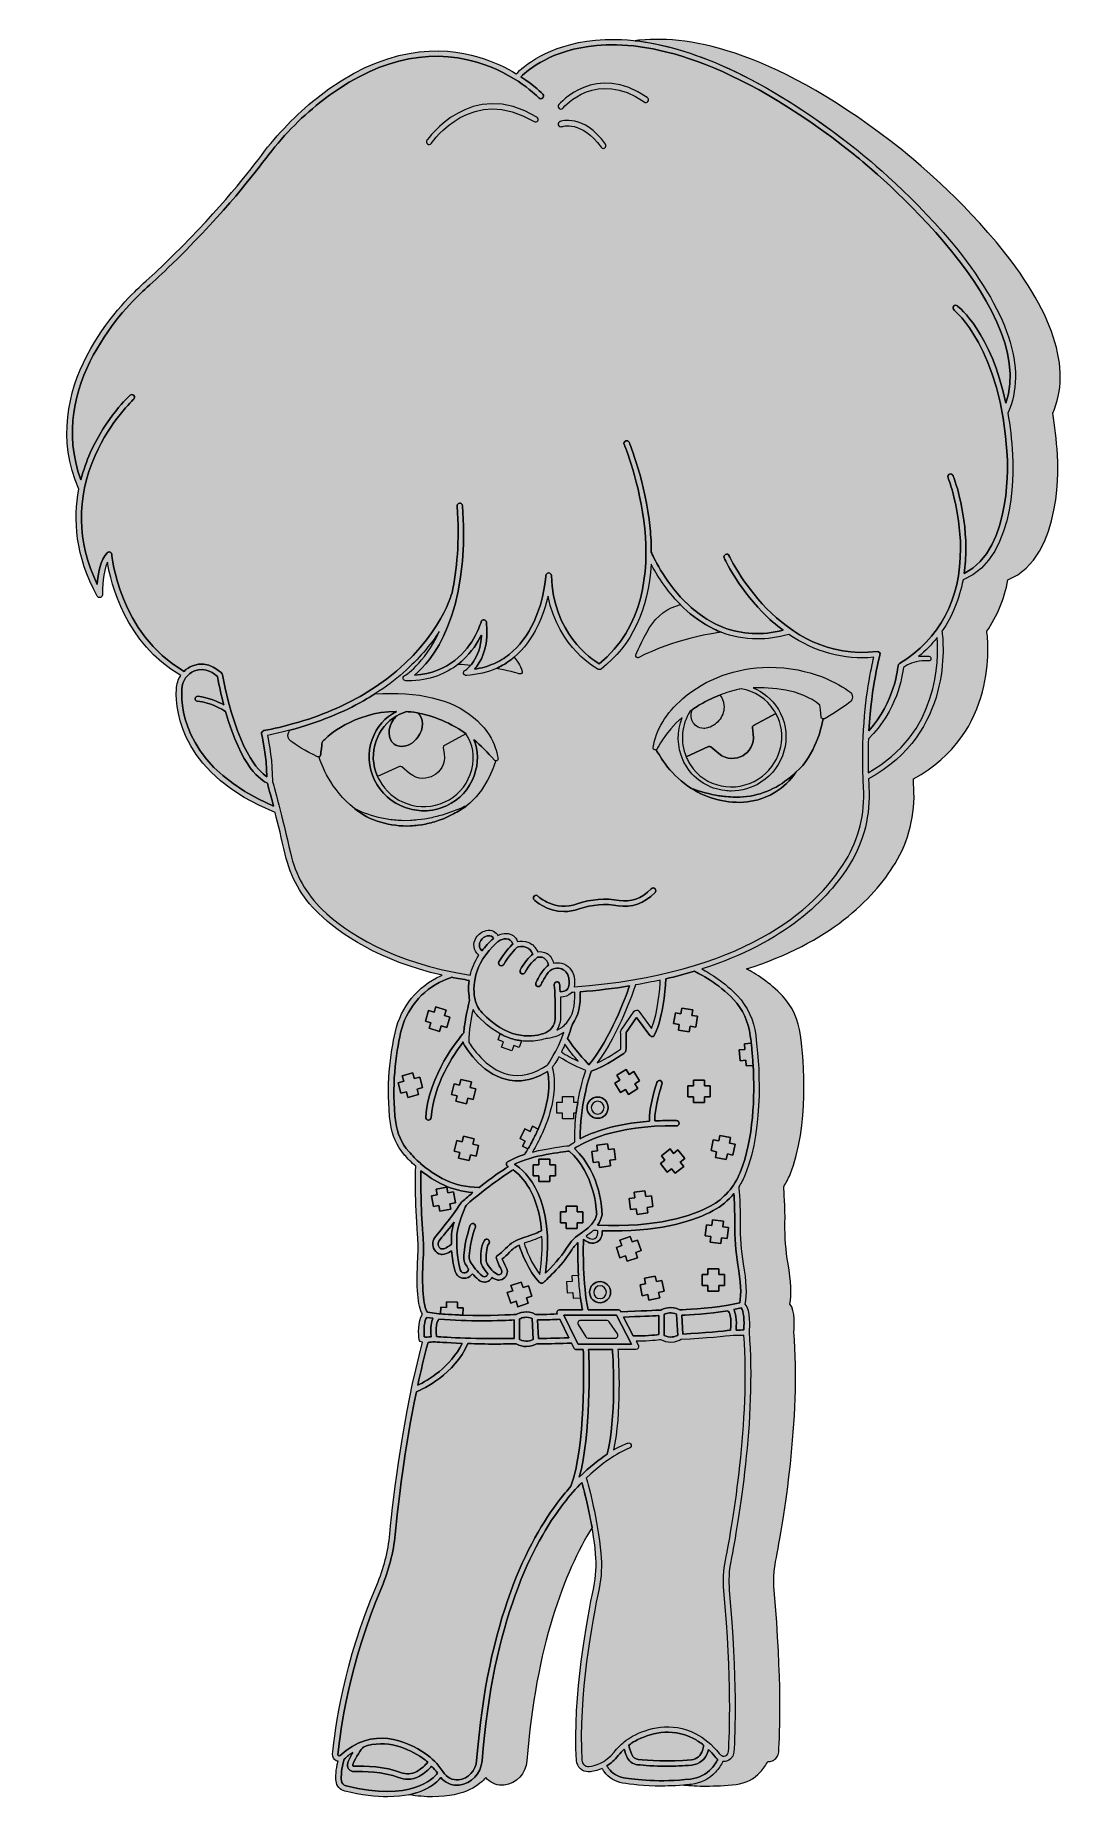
# Model space of a CAD drawing. Extents: x 319 to 820, y -969 to -117.
import ezdxf

# ---------------------------------------------------------------- set-up
doc = ezdxf.new("R2010")
doc.units = 0
doc.header["$MEASUREMENT"] = 0
doc.layers.add('JIN_COLORS', color=7, linetype='Continuous')

msp = doc.modelspace()

# ---------------------------------------------------------------- hatches: boundary and pattern name
at = {"layer": 'JIN_COLORS', "true_color": 0xffffff}
h = msp.add_hatch(color=7, dxfattribs=at)
h.dxf.hatch_style = 2
edge = h.paths.add_edge_path()
edge.add_spline(control_points=[(788.37, -299.62), (798.03, -278.57), (788.6, -250.03), (761.05, -217.04), (740.28, -192.17), (716.28, -173.22), (716.04, -173.04), (655.36, -124.82), (613.7, -117.45), (589.43, -119.76), (566.32, -121.96), (554.32, -132.81), (551.27, -135.98), (546.46, -133.06), (540.36, -130.07), (533.15, -127.92), (515.46, -122.66), (487.5, -121.86), (454.82, -147.87), (445.11, -155.59), (436.19, -164.83), (428.32, -175.32), (421.01, -185.05), (405.23, -204.77), (381.6, -227.59), (377.54, -231.51), (373.42, -235.27), (370.29, -238.11), (361.57, -246), (319.25, -287.75), (340.26, -336.27), (337.53, -350.64), (338.48, -368.42), (349.15, -387.86), (349.44, -388.39), (350.05, -388.65), (350.63, -388.49), (351.21, -388.33), (351.61, -387.8), (351.59, -387.2), (351.52, -384.04), (351.89, -376.23), (354.05, -371.43), (355.69, -381.46), (362.64, -410.45), (389.38, -426.13), (388.17, -428.01), (387.43, -430.24), (387.32, -432.62), (386.77, -444.47), (390.34, -473.89), (434.95, -492.19), (436.43, -498), (438.14, -505), (439.77, -512.21), (442.25, -523.2), (447.8, -533.06), (455.81, -540.71), (466.41, -550.83), (485.02, -563.58), (515.5, -570.57), (515.28, -570.66), (515.07, -570.75), (514.84, -570.85), (503.81, -575.81), (495.62, -585.87), (492.95, -597.75), (490.61, -608.14), (488.3, -624.23), (490.54, -641.94), (491.26, -647.63), (493.64, -652.93), (497.42, -657.27), (498.83, -658.9), (500.62, -660.78), (502.76, -662.71), (502.67, -665.68), (502.35, -679.61), (503.64, -695.58), (503.94, -699.27), (503.99, -703.02), (503.78, -706.7), (502.96, -721.09), (503.7, -730.25), (505.97, -734.02), (503.56, -737.12), (504.18, -744.52), (504.35, -746.14), (504.39, -746.54), (504.62, -746.91), (504.98, -747.12), (505.25, -747.28), (505.63, -747.39), (506.04, -747.47), (496.71, -782.71), (492.15, -820.42), (490.26, -839.93), (489.43, -848.41), (487.31, -856.7), (483.96, -864.58), (467.99, -902.04), (463.75, -934.07), (462.67, -946.1), (462.55, -947.44), (463.25, -948.68), (464.45, -949.26), (464.72, -949.4), (465.01, -949.48), (465.3, -949.54), (464.19, -953.81), (464.15, -957.07), (464.35, -959.16), (464.56, -961.45), (466.25, -963.37), (468.55, -963.92), (476.72, -965.89), (483.56, -966.67), (489.26, -966.67), (505.4, -966.67), (512.42, -960.44), (514.87, -957.44), (516.99, -959.82), (519.62, -961.07), (522.59, -961.07), (522.97, -961.07), (523.35, -961.05), (523.74, -961.01), (529.64, -960.4), (534.27, -955.52), (534.74, -949.4), (539.95, -882.2), (559.04, -844.76), (574.14, -825.18), (577.13, -821.31), (580.08, -817.96), (582.92, -815.08), (584.39, -820.43), (588.17, -835.12), (589.54, -849.51), (590.06, -854.96), (589.75, -860.42), (588.63, -865.72), (585.51, -880.5), (578.44, -918.22), (580.31, -949.22), (580.4, -950.76), (581.12, -952.22), (582.27, -953.23), (583.32, -954.15), (584.62, -954.64), (585.98, -954.64), (586.12, -954.64), (586.25, -954.64), (586.38, -954.63), (588.17, -954.5), (590.36, -954.07), (592.69, -953), (592.95, -953.43), (593.29, -953.96), (593.7, -954.54), (595.75, -957.44), (598.99, -959.45), (602.58, -960.05), (606.42, -960.69), (612.94, -961.5), (621.24, -961.5), (625.6, -961.5), (630.46, -961.28), (635.68, -960.68), (640.21, -960.17), (644.35, -958.07), (647.34, -954.77), (648.9, -953.05), (650.09, -951.33), (650.93, -949.62), (651.68, -949.68), (652.44, -949.58), (653.18, -949.28), (654.93, -948.57), (656.1, -946.96), (656.22, -945.08), (656.83, -936.16), (657.83, -910.7), (654.02, -866.98), (653.62, -862.37), (653.86, -857.73), (654.74, -853.21), (658.53, -833.85), (666.95, -784.33), (663.54, -742.48), (663.73, -740.46), (664.31, -732.1), (661.59, -729.12), (662.51, -724.64), (662.23, -718.13), (660.74, -709.69), (659.64, -703.48), (659.13, -696.91), (659.24, -690.18), (659.36, -682.34), (658.77, -674.47), (658.61, -672.57), (659.8, -670.72), (660.83, -668.74), (661.66, -666.67), (671.13, -643.02), (668.37, -611.77), (666.75, -599.43), (665.8, -592.2), (662.78, -585.67), (658.02, -580.53), (652.09, -574.13), (644.77, -569.72), (640.74, -567.57), (680.8, -554.76), (701.58, -534.27), (712.34, -516.73), (719.02, -505.85), (722.14, -493.13), (721.37, -479.95), (721.29, -478.57), (721.22, -477.22), (721.17, -475.87), (762.16, -453.94), (757.3, -409.73), (756.6, -404.71), (761.6, -397.52), (765.01, -389.26), (766.77, -380.04), (794.08, -368.72), (790.8, -321.74), (790.65, -319.75), (790.24, -312.37), (789.44, -305.69), (788.37, -299.62)], knot_values=[0, 0, 0, 0, 1, 1, 1, 2, 2, 2, 3, 3, 3, 4, 4, 4, 5, 5, 5, 6, 6, 6, 7, 7, 7, 8, 8, 8, 9, 9, 9, 10, 10, 10, 11, 11, 11, 12, 12, 12, 13, 13, 13, 14, 14, 14, 15, 15, 15, 16, 16, 16, 17, 17, 17, 18, 18, 18, 19, 19, 19, 20, 20, 20, 21, 21, 21, 22, 22, 22, 23, 23, 23, 24, 24, 24, 25, 25, 25, 26, 26, 26, 27, 27, 27, 28, 28, 28, 29, 29, 29, 30, 30, 30, 31, 31, 31, 32, 32, 32, 33, 33, 33, 34, 34, 34, 35, 35, 35, 36, 36, 36, 37, 37, 37, 38, 38, 38, 39, 39, 39, 40, 40, 40, 41, 41, 41, 42, 42, 42, 43, 43, 43, 44, 44, 44, 45, 45, 45, 46, 46, 46, 47, 47, 47, 48, 48, 48, 49, 49, 49, 50, 50, 50, 51, 51, 51, 52, 52, 52, 53, 53, 53, 54, 54, 54, 55, 55, 55, 56, 56, 56, 57, 57, 57, 58, 58, 58, 59, 59, 59, 60, 60, 60, 61, 61, 61, 62, 62, 62, 63, 63, 63, 64, 64, 64, 65, 65, 65, 66, 66, 66, 67, 67, 67, 68, 68, 68, 69, 69, 69, 70, 70, 70, 71, 71, 71, 72, 72, 72, 73, 73, 73, 74, 74, 74, 75, 75, 75, 76, 76, 76, 77, 77, 77, 78, 78, 78, 78], degree=3, periodic=1)
h = msp.add_hatch(color=7, dxfattribs=at)
h.dxf.hatch_style = 2
edge = h.paths.add_edge_path()
edge.add_spline(control_points=[(788.37, -299.62), (798.03, -278.57), (788.6, -250.03), (761.05, -217.04), (740.28, -192.17), (716.28, -173.22), (716.04, -173.04), (655.36, -124.82), (613.7, -117.45), (589.43, -119.76), (566.32, -121.96), (554.32, -132.81), (551.27, -135.98), (546.46, -133.06), (540.36, -130.07), (533.15, -127.92), (515.46, -122.66), (487.5, -121.86), (454.82, -147.87), (445.11, -155.59), (436.19, -164.83), (428.32, -175.32), (421.01, -185.05), (405.23, -204.77), (381.6, -227.59), (377.54, -231.51), (373.42, -235.27), (370.29, -238.11), (361.57, -246), (319.25, -287.75), (340.26, -336.27), (337.53, -350.64), (338.48, -368.42), (349.15, -387.86), (349.44, -388.39), (350.05, -388.65), (350.63, -388.49), (351.21, -388.33), (351.61, -387.8), (351.59, -387.2), (351.52, -384.04), (351.89, -376.23), (354.05, -371.43), (355.69, -381.46), (362.64, -410.45), (389.38, -426.13), (388.17, -428.01), (387.43, -430.24), (387.32, -432.62), (386.77, -444.47), (390.34, -473.89), (434.95, -492.19), (436.43, -498), (438.14, -505), (439.77, -512.21), (442.25, -523.2), (447.8, -533.06), (455.81, -540.71), (466.41, -550.83), (485.02, -563.58), (515.5, -570.57), (515.28, -570.66), (515.07, -570.75), (514.84, -570.85), (503.81, -575.81), (495.62, -585.87), (492.95, -597.75), (490.61, -608.14), (488.3, -624.23), (490.54, -641.94), (491.26, -647.63), (493.64, -652.93), (497.42, -657.27), (498.83, -658.9), (500.62, -660.78), (502.76, -662.71), (502.67, -665.68), (502.35, -679.61), (503.64, -695.58), (503.94, -699.27), (503.99, -703.02), (503.78, -706.7), (502.96, -721.09), (503.7, -730.25), (505.97, -734.02), (503.56, -737.12), (504.18, -744.52), (504.35, -746.14), (504.39, -746.54), (504.62, -746.91), (504.98, -747.12), (505.25, -747.28), (505.63, -747.39), (506.04, -747.47), (496.71, -782.71), (492.15, -820.42), (490.26, -839.93), (489.43, -848.41), (487.31, -856.7), (483.96, -864.58), (467.99, -902.04), (463.75, -934.07), (462.67, -946.1), (462.55, -947.44), (463.25, -948.68), (464.45, -949.26), (464.72, -949.4), (465.01, -949.48), (465.3, -949.54), (464.19, -953.81), (464.15, -957.07), (464.35, -959.16), (464.56, -961.45), (466.25, -963.37), (468.55, -963.92), (476.72, -965.89), (483.56, -966.67), (489.26, -966.67), (505.4, -966.67), (512.42, -960.44), (514.87, -957.44), (516.99, -959.82), (519.62, -961.07), (522.59, -961.07), (522.97, -961.07), (523.35, -961.05), (523.74, -961.01), (529.64, -960.4), (534.27, -955.52), (534.74, -949.4), (539.95, -882.2), (559.04, -844.76), (574.14, -825.18), (577.13, -821.31), (580.08, -817.96), (582.92, -815.08), (584.39, -820.43), (588.17, -835.12), (589.54, -849.51), (590.06, -854.96), (589.75, -860.42), (588.63, -865.72), (585.51, -880.5), (578.44, -918.22), (580.31, -949.22), (580.4, -950.76), (581.12, -952.22), (582.27, -953.23), (583.32, -954.15), (584.62, -954.64), (585.98, -954.64), (586.12, -954.64), (586.25, -954.64), (586.38, -954.63), (588.17, -954.5), (590.36, -954.07), (592.69, -953), (592.95, -953.43), (593.29, -953.96), (593.7, -954.54), (595.75, -957.44), (598.99, -959.45), (602.58, -960.05), (606.42, -960.69), (612.94, -961.5), (621.24, -961.5), (625.6, -961.5), (630.46, -961.28), (635.68, -960.68), (640.21, -960.17), (644.35, -958.07), (647.34, -954.77), (648.9, -953.05), (650.09, -951.33), (650.93, -949.62), (651.68, -949.68), (652.44, -949.58), (653.18, -949.28), (654.93, -948.57), (656.1, -946.96), (656.22, -945.08), (656.83, -936.16), (657.83, -910.7), (654.02, -866.98), (653.62, -862.37), (653.86, -857.73), (654.74, -853.21), (658.53, -833.85), (666.95, -784.33), (663.54, -742.48), (663.73, -740.46), (664.31, -732.1), (661.59, -729.12), (662.51, -724.64), (662.23, -718.13), (660.74, -709.69), (659.64, -703.48), (659.13, -696.91), (659.24, -690.18), (659.36, -682.34), (658.77, -674.47), (658.61, -672.57), (659.8, -670.72), (660.83, -668.74), (661.66, -666.67), (671.13, -643.02), (668.37, -611.77), (666.75, -599.43), (665.8, -592.2), (662.78, -585.67), (658.02, -580.53), (652.09, -574.13), (644.77, -569.72), (640.74, -567.57), (680.8, -554.76), (701.58, -534.27), (712.34, -516.73), (719.02, -505.85), (722.14, -493.13), (721.37, -479.95), (721.29, -478.57), (721.22, -477.22), (721.17, -475.87), (762.16, -453.94), (757.3, -409.73), (756.6, -404.71), (761.6, -397.52), (765.01, -389.26), (766.77, -380.04), (794.08, -368.72), (790.8, -321.74), (790.65, -319.75), (790.24, -312.37), (789.44, -305.69), (788.37, -299.62)], knot_values=[0, 0, 0, 0, 1, 1, 1, 2, 2, 2, 3, 3, 3, 4, 4, 4, 5, 5, 5, 6, 6, 6, 7, 7, 7, 8, 8, 8, 9, 9, 9, 10, 10, 10, 11, 11, 11, 12, 12, 12, 13, 13, 13, 14, 14, 14, 15, 15, 15, 16, 16, 16, 17, 17, 17, 18, 18, 18, 19, 19, 19, 20, 20, 20, 21, 21, 21, 22, 22, 22, 23, 23, 23, 24, 24, 24, 25, 25, 25, 26, 26, 26, 27, 27, 27, 28, 28, 28, 29, 29, 29, 30, 30, 30, 31, 31, 31, 32, 32, 32, 33, 33, 33, 34, 34, 34, 35, 35, 35, 36, 36, 36, 37, 37, 37, 38, 38, 38, 39, 39, 39, 40, 40, 40, 41, 41, 41, 42, 42, 42, 43, 43, 43, 44, 44, 44, 45, 45, 45, 46, 46, 46, 47, 47, 47, 48, 48, 48, 49, 49, 49, 50, 50, 50, 51, 51, 51, 52, 52, 52, 53, 53, 53, 54, 54, 54, 55, 55, 55, 56, 56, 56, 57, 57, 57, 58, 58, 58, 59, 59, 59, 60, 60, 60, 61, 61, 61, 62, 62, 62, 63, 63, 63, 64, 64, 64, 65, 65, 65, 66, 66, 66, 67, 67, 67, 68, 68, 68, 69, 69, 69, 70, 70, 70, 71, 71, 71, 72, 72, 72, 73, 73, 73, 74, 74, 74, 75, 75, 75, 76, 76, 76, 77, 77, 77, 78, 78, 78, 78], degree=3, periodic=1)
edge = h.paths.add_edge_path()
edge.add_spline(control_points=[(389.92, -432.74), (390.1, -428.68), (392.52, -425.18), (396.07, -423.82), (401.48, -421.75), (405.98, -425.53), (407.09, -426.58), (408.04, -431.59), (409.06, -436.11), (410.13, -440.2), (407.51, -438.75), (403.15, -436.82), (397.62, -436.1), (396.99, -436.01), (396.41, -436.46), (396.33, -437.09), (396.25, -437.72), (396.69, -438.29), (397.32, -438.38), (404.36, -439.3), (409.47, -442.4), (411, -443.42), (418.74, -470.82), (428.41, -476.8), (431.22, -477.99), (431.63, -479.49), (432.72, -483.53), (434.14, -489.03), (392.76, -471.33), (389.4, -443.88), (389.92, -432.74)], knot_values=[0, 0, 0, 0, 1, 1, 1, 2, 2, 2, 3, 3, 3, 4, 4, 4, 5, 5, 5, 6, 6, 6, 7, 7, 7, 8, 8, 8, 9, 9, 9, 10, 10, 10, 10], degree=3, periodic=1)
edge = h.paths.add_edge_path()
edge.add_spline(control_points=[(505.01, -661.26), (502.89, -659.38), (501, -657.43), (499.38, -655.56), (495.94, -651.62), (493.78, -646.79), (493.12, -641.61), (490.93, -624.28), (493.2, -608.5), (495.49, -598.32), (497.98, -587.23), (505.61, -577.85), (515.9, -573.22), (517.99, -572.28), (519.57, -571.76), (520.17, -571.57), (522.88, -572.12), (525.68, -572.61), (528.56, -573.06), (528.02, -576.82), (528.3, -580.09), (528.78, -582.53), (528.38, -584.09), (526.55, -591.51), (525.92, -598.32), (523.59, -601.01), (508.92, -618.71), (507.58, -639.03), (507.54, -639.75), (508.08, -640.37), (508.8, -640.41), (508.83, -640.42), (508.85, -640.42), (508.88, -640.42), (509.56, -640.42), (510.13, -639.89), (510.18, -639.2), (511.22, -623.4), (521.03, -608.84), (525.7, -602.74), (525.7, -602.84), (525.7, -602.93), (525.7, -603.02), (525.7, -603.23), (525.76, -603.44), (525.86, -603.62), (526.17, -604.2), (533.69, -617.8), (546.69, -620.9), (548.41, -621.31), (550.15, -621.52), (551.9, -621.52), (556.66, -621.52), (561.51, -619.97), (566.36, -616.93), (567.15, -620.47), (568.21, -630.01), (561.81, -644.76), (561.54, -645.35), (561.27, -645.96), (560.98, -646.58), (560.09, -648.51), (559.07, -650.52), (557.91, -652.61), (557.59, -653.19), (557.26, -653.77), (556.92, -654.36), (556.44, -655.19), (555.93, -656.04), (555.4, -656.9), (552.28, -657.9), (549.36, -659.1), (547.07, -660.55), (546.66, -660.81), (546.43, -661.27), (546.47, -661.76), (546.51, -662.24), (546.81, -662.66), (547.26, -662.85), (547.27, -662.85), (547.3, -662.86), (547.34, -662.88), (544.69, -664.59), (539.43, -668.1), (533.34, -672.89), (533.28, -672.89), (533.21, -672.89), (533.14, -672.89), (521.37, -672.89), (511.92, -667.41), (505.03, -661.29), (505.03, -661.28), (505.02, -661.27), (505.01, -661.26)], knot_values=[0, 0, 0, 0, 1, 1, 1, 2, 2, 2, 3, 3, 3, 4, 4, 4, 5, 5, 5, 6, 6, 6, 7, 7, 7, 8, 8, 8, 9, 9, 9, 10, 10, 10, 11, 11, 11, 12, 12, 12, 13, 13, 13, 14, 14, 14, 15, 15, 15, 16, 16, 16, 17, 17, 17, 18, 18, 18, 19, 19, 19, 20, 20, 20, 21, 21, 21, 22, 22, 22, 23, 23, 23, 24, 24, 24, 25, 25, 25, 26, 26, 26, 27, 27, 27, 28, 28, 28, 29, 29, 29, 30, 30, 30, 31, 31, 31, 31], degree=3, periodic=1)
edge = h.paths.add_edge_path()
edge.add_spline(control_points=[(542.09, -554.72), (542.26, -554.58), (542.43, -554.44), (542.6, -554.31), (542.61, -554.3), (542.61, -554.3), (542.61, -554.3), (543.77, -553.44), (545.07, -552.99), (546.36, -553.03), (548.03, -553.07), (549.06, -553.87), (549.56, -555.54), (548.3, -556.8), (545.15, -560.16), (542.93, -564.06), (542.57, -564.69), (542.79, -565.48), (543.42, -565.84), (543.62, -565.95), (543.84, -566.01), (544.06, -566.01), (544.51, -566.01), (544.95, -565.77), (545.19, -565.35), (547.44, -561.38), (550.85, -557.91), (551.7, -557.07), (552.34, -556.87), (554.35, -556.36), (556.24, -557.2), (557.5, -557.75), (558.51, -558.83), (559.25, -560.39), (557.77, -561.69), (554.56, -564.77), (553.21, -568.17), (552.94, -568.83), (553.26, -569.59), (553.93, -569.85), (554.09, -569.92), (554.25, -569.95), (554.41, -569.95), (554.93, -569.95), (555.42, -569.64), (555.62, -569.13), (556.93, -565.84), (560.54, -562.69), (561.43, -561.95), (561.95, -561.83), (563.46, -561.56), (564.75, -562.36), (565.74, -562.98), (566.43, -564.12), (566.82, -565.77), (566.01, -566.27), (565.27, -566.91), (564.64, -567.7), (562.08, -570.96), (560.79, -574.15), (560.73, -574.28), (560.47, -574.95), (560.79, -575.7), (561.46, -575.97), (562.13, -576.24), (562.88, -575.91), (563.15, -575.25), (563.16, -575.22), (564.36, -572.26), (566.68, -569.31), (567.18, -568.68), (567.79, -568.18), (568.45, -567.81), (568.46, -567.81), (568.47, -567.82), (568.49, -567.82), (568.73, -567.78), (568.94, -567.66), (569.12, -567.51), (570.16, -567.1), (571.32, -567.01), (572.46, -567.31), (574.61, -567.85), (576.18, -569.58), (576.56, -571.8), (576.87, -573.66), (576.99, -576.15), (575.77, -577.47), (575.08, -578.2), (573.96, -578.57), (572.43, -578.57), (572.31, -576.32), (572.18, -574.91), (572.18, -574.88), (572.11, -574.16), (571.47, -573.64), (570.76, -573.71), (570.05, -573.77), (569.52, -574.41), (569.59, -575.12), (569.6, -575.2), (570.31, -582.97), (569.95, -591.63), (569.82, -594.86), (567.66, -597.69), (564.58, -598.67), (557.46, -600.95), (546.5, -601.06), (534.76, -588.67), (533.03, -586.84), (531.86, -584.64), (531.38, -582.31), (530.21, -576.59), (530.04, -565.4), (542.09, -554.72)], knot_values=[0, 0, 0, 0, 1, 1, 1, 2, 2, 2, 3, 3, 3, 4, 4, 4, 5, 5, 5, 6, 6, 6, 7, 7, 7, 8, 8, 8, 9, 9, 9, 10, 10, 10, 11, 11, 11, 12, 12, 12, 13, 13, 13, 14, 14, 14, 15, 15, 15, 16, 16, 16, 17, 17, 17, 18, 18, 18, 19, 19, 19, 20, 20, 20, 21, 21, 21, 22, 22, 22, 23, 23, 23, 24, 24, 24, 25, 25, 25, 26, 26, 26, 27, 27, 27, 28, 28, 28, 29, 29, 29, 30, 30, 30, 31, 31, 31, 32, 32, 32, 33, 33, 33, 34, 34, 34, 35, 35, 35, 36, 36, 36, 37, 37, 37, 38, 38, 38, 38], degree=3, periodic=1)
edge = h.paths.add_edge_path()
edge.add_spline(control_points=[(534.17, -553.84), (534.89, -552.7), (536.02, -551.89), (537.27, -551.6), (539.04, -551.19), (539.89, -552.09), (540.29, -552.85), (538.06, -554.83), (536.22, -556.84), (534.71, -558.83), (533.23, -557.25), (533.04, -555.61), (534.17, -553.84)], knot_values=[0, 0, 0, 0, 1, 1, 1, 2, 2, 2, 3, 3, 3, 4, 4, 4, 4], degree=3, periodic=1)
edge = h.paths.add_edge_path()
edge.add_spline(control_points=[(582.04, -578.62), (590.47, -577.91), (598.4, -576.93), (605.86, -575.73), (603.81, -581.81), (597, -600.38), (586.33, -613.81), (584.2, -611.57), (579.17, -606.09), (575.94, -601.01), (576.78, -598.93), (577.61, -596.63), (578.42, -594.1), (581.24, -590.22), (582.45, -585.02), (582.04, -578.62)], knot_values=[0, 0, 0, 0, 1, 1, 1, 2, 2, 2, 3, 3, 3, 4, 4, 4, 5, 5, 5, 5], degree=3, periodic=1)
edge = h.paths.add_edge_path()
edge.add_spline(control_points=[(601.63, -606.14), (600.07, -607.23), (595.01, -610.66), (590.29, -612.88), (600.98, -598.23), (607.45, -579.29), (608.76, -575.25), (612.9, -574.54), (616.89, -573.76), (620.74, -572.91), (620.56, -577), (619.79, -587.8), (616.5, -596.26), (616.5, -596.26), (610.31, -587.9), (610.31, -587.9), (610.06, -587.56), (609.66, -587.37), (609.25, -587.37), (608.83, -587.38), (608.44, -587.58), (608.2, -587.92), (608.2, -587.92), (601.82, -597.02), (601.82, -597.02), (601.65, -597.26), (601.57, -597.55), (601.58, -597.84), (601.59, -597.89), (601.87, -602.68), (601.63, -606.14)], knot_values=[0, 0, 0, 0, 1, 1, 1, 2, 2, 2, 3, 3, 3, 4, 4, 4, 5, 5, 5, 6, 6, 6, 7, 7, 7, 8, 8, 8, 9, 9, 9, 10, 10, 10, 10], degree=3, periodic=1)
edge = h.paths.add_edge_path()
edge.add_spline(control_points=[(580.98, -631.79), (580.68, -633.47), (580.41, -635.23), (580.19, -637.07), (579.66, -641.37), (579.36, -646.05), (579.52, -650.87), (578.09, -651.75), (577.18, -652.43), (576.72, -652.8), (574.81, -652.98), (566.85, -653.83), (559.06, -655.85), (559.29, -655.45), (559.52, -655.05), (559.75, -654.66), (561.3, -651.92), (562.62, -649.31), (563.74, -646.84), (566.37, -641.04), (567.9, -635.98), (568.74, -631.68), (570.49, -622.65), (569.18, -617.02), (568.57, -615.11), (569.18, -614.27), (570.35, -612.54), (571.81, -609.87), (576.13, -612.76), (582.25, -615.44), (584.78, -616.5), (583.99, -618.85), (582.24, -624.48), (580.98, -631.79)], knot_values=[0, 0, 0, 0, 1, 1, 1, 2, 2, 2, 3, 3, 3, 4, 4, 4, 5, 5, 5, 6, 6, 6, 7, 7, 7, 8, 8, 8, 9, 9, 9, 10, 10, 10, 11, 11, 11, 11], degree=3, periodic=1)
edge = h.paths.add_edge_path()
edge.add_spline(control_points=[(586.99, -691.33), (586.95, -691.36), (586.93, -691.4), (586.89, -691.43), (585.71, -692.66), (584.37, -693.66), (583.16, -694.42), (580.05, -696.38), (577.4, -699.05), (575.51, -702.16), (572.76, -706.67), (568.22, -711.42), (565.33, -714.25), (570.3, -678.27), (556.07, -665.3), (550.43, -661.64), (558.97, -657.39), (573.81, -655.71), (576.81, -655.41), (589.17, -666.1), (590, -684.13), (590.05, -685.8), (589.6, -687.99), (588.41, -689.83), (586.99, -691.33)], knot_values=[0, 0, 0, 0, 1, 1, 1, 2, 2, 2, 3, 3, 3, 4, 4, 4, 5, 5, 5, 6, 6, 6, 7, 7, 7, 8, 8, 8, 8], degree=3, periodic=1)
edge = h.paths.add_edge_path()
edge.add_spline(control_points=[(590.56, -693.74), (590.94, -695.16), (590.39, -696.82), (589.19, -697.52), (588.56, -697.88), (587.65, -697.86), (586.69, -697.47), (586.05, -697.21), (585.46, -696.8), (585, -696.32), (586.1, -695.6), (587.27, -694.71), (588.36, -693.64), (589.1, -693.68), (589.84, -693.71), (590.56, -693.74)], knot_values=[0, 0, 0, 0, 1, 1, 1, 2, 2, 2, 3, 3, 3, 4, 4, 4, 5, 5, 5, 5], degree=3, periodic=1)
edge = h.paths.add_edge_path()
edge.add_spline(control_points=[(606.86, -748.41), (606.86, -748.41), (581.05, -748.41), (581.05, -748.41), (581.05, -748.41), (579.87, -745.98), (579.87, -745.98), (579.87, -745.97), (579.87, -745.97), (579.86, -745.97), (579.86, -745.97), (574.25, -734.42), (574.25, -734.42), (574.25, -734.42), (599.62, -734.42), (599.62, -734.42), (599.62, -734.42), (606.86, -748.41), (606.86, -748.41)], knot_values=[0, 0, 0, 0, 1, 1, 1, 2, 2, 2, 3, 3, 3, 4, 4, 4, 5, 5, 5, 6, 6, 6, 6], degree=3, periodic=1)
edge = h.paths.add_edge_path()
edge.add_spline(control_points=[(603.06, -735.4), (610.51, -735.14), (617.21, -734.8), (619.99, -734.65), (619.99, -734.65), (619.99, -743.81), (619.99, -743.81), (617.93, -744.08), (613.17, -744.59), (607.72, -744.41), (607.72, -744.41), (603.06, -735.4), (603.06, -735.4)], knot_values=[0, 0, 0, 0, 1, 1, 1, 2, 2, 2, 3, 3, 3, 4, 4, 4, 4], degree=3, periodic=1)
edge = h.paths.add_edge_path()
edge.add_spline(control_points=[(576.68, -745.35), (570.43, -745.67), (564.47, -745.67), (562, -745.65), (562, -745.65), (561.51, -736.72), (561.51, -736.72), (562.02, -736.72), (562.66, -736.73), (563.39, -736.73), (565.75, -736.73), (569.06, -736.66), (572.32, -736.39), (572.32, -736.39), (576.68, -745.35), (576.68, -745.35)], knot_values=[0, 0, 0, 0, 1, 1, 1, 2, 2, 2, 3, 3, 3, 4, 4, 4, 5, 5, 5, 5], degree=3, periodic=1)
edge = h.paths.add_edge_path()
edge.add_spline(control_points=[(541.65, -707.17), (541.68, -707.27), (542.5, -709.75), (544.16, -712.78), (544.54, -713.47), (544.29, -714.13), (543.93, -714.51), (543.75, -714.7), (543.11, -715.26), (542.23, -714.82), (540.29, -713.88), (538.62, -712.16), (537.25, -709.71), (536.96, -709.17), (536.78, -708.58), (536.75, -707.99), (536.66, -706.34), (536.62, -702.23), (538.11, -699.8), (538.48, -699.18), (538.29, -698.38), (537.68, -698.01), (537.07, -697.63), (536.27, -697.83), (535.89, -698.44), (534.09, -701.38), (534.03, -705.77), (534.15, -708.13), (534.21, -709.11), (534.49, -710.1), (534.98, -710.98), (535.74, -712.34), (536.6, -713.51), (537.54, -714.5), (537.45, -715.27), (536.86, -715.64), (536.66, -715.74), (536.42, -715.87), (535.57, -716.21), (534.77, -715.5), (532.35, -713.34), (530.57, -711.01), (529.5, -709.44), (528.77, -708.37), (528.43, -707.09), (528.52, -705.84), (529.07, -698.87), (531.49, -692.08), (531.52, -692.01), (531.76, -691.33), (531.41, -690.59), (530.73, -690.35), (530.06, -690.1), (529.31, -690.45), (529.07, -691.13), (528.97, -691.42), (526.51, -698.3), (525.93, -705.63), (525.79, -707.47), (526.29, -709.34), (527.35, -710.91), (527.59, -711.26), (527.87, -711.66), (528.18, -712.07), (528.2, -713.29), (527.36, -713.89), (526.54, -714.04), (525.72, -714.18), (524.62, -713.91), (524.23, -712.64), (521.95, -705.2), (522.64, -695.78), (522.65, -695.69), (523.05, -690.74), (526.37, -683.02), (527.02, -681.55), (537.13, -672.55), (547.07, -666.11), (549.79, -664.41), (553.93, -667.46), (561.87, -675.59), (563.45, -693.71), (562.14, -694.4), (559.1, -695.87), (554.93, -697.03), (551.45, -698), (548.39, -699.86), (546.09, -702.39), (544.87, -703.74), (543.56, -704.83), (542.21, -705.65), (541.69, -705.97), (541.46, -706.59), (541.65, -707.17)], knot_values=[0, 0, 0, 0, 1, 1, 1, 2, 2, 2, 3, 3, 3, 4, 4, 4, 5, 5, 5, 6, 6, 6, 7, 7, 7, 8, 8, 8, 9, 9, 9, 10, 10, 10, 11, 11, 11, 12, 12, 12, 13, 13, 13, 14, 14, 14, 15, 15, 15, 16, 16, 16, 17, 17, 17, 18, 18, 18, 19, 19, 19, 20, 20, 20, 21, 21, 21, 22, 22, 22, 23, 23, 23, 24, 24, 24, 25, 25, 25, 26, 26, 26, 27, 27, 27, 28, 28, 28, 29, 29, 29, 30, 30, 30, 31, 31, 31, 31], degree=3, periodic=1)
edge = h.paths.add_edge_path()
edge.add_spline(control_points=[(555.63, -699.54), (559.19, -698.54), (561.95, -697.35), (563.64, -696.53), (563.89, -701.81), (563.61, -707.88), (562.6, -714.82), (558.55, -709.68), (555.93, -702.51), (555.02, -699.73), (555.22, -699.67), (555.42, -699.6), (555.63, -699.54)], knot_values=[0, 0, 0, 0, 1, 1, 1, 2, 2, 2, 3, 3, 3, 4, 4, 4, 4], degree=3, periodic=1)
edge = h.paths.add_edge_path()
edge.add_spline(control_points=[(573.02, -607.55), (573.57, -606.44), (574.15, -605.23), (574.73, -603.89), (576.75, -606.84), (579.16, -609.75), (581.19, -612.05), (578.52, -610.79), (575.41, -609.18), (573.02, -607.55)], knot_values=[0, 0, 0, 0, 1, 1, 1, 2, 2, 2, 3, 3, 3, 3], degree=3, periodic=1)
edge = h.paths.add_edge_path()
edge.add_spline(control_points=[(575.47, -593.66), (574.02, -595.29), (572.35, -596.37), (570.77, -597.1), (571.83, -595.55), (572.47, -593.7), (572.55, -591.74), (572.71, -587.84), (572.66, -584.12), (572.55, -581.17), (574.77, -581.15), (576.49, -580.5), (577.67, -579.24), (577.75, -579.15), (577.82, -579.04), (577.9, -578.95), (578.42, -578.91), (578.93, -578.87), (579.45, -578.83), (579.85, -585.22), (578.53, -590.22), (575.47, -593.66)], knot_values=[0, 0, 0, 0, 1, 1, 1, 2, 2, 2, 3, 3, 3, 4, 4, 4, 5, 5, 5, 6, 6, 6, 7, 7, 7, 7], degree=3, periodic=1)
edge = h.paths.add_edge_path()
edge.add_spline(control_points=[(532.87, -590.46), (536.51, -594.3), (540.1, -596.99), (543.53, -598.83), (544.14, -599.16), (544.74, -599.46), (545.34, -599.74), (547.57, -600.76), (549.72, -601.44), (551.76, -601.86), (552.44, -602), (553.1, -602.11), (553.76, -602.2), (554.96, -602.35), (556.12, -602.42), (557.22, -602.42), (560.4, -602.42), (563.11, -601.85), (565.2, -601.2), (566.13, -601.16), (570.28, -600.8), (574.27, -598.12), (570.63, -607.8), (566.89, -613.02), (566.21, -613.93), (559.78, -618.33), (553.42, -619.83), (547.31, -618.38), (536.39, -615.78), (529.41, -604.54), (528.3, -602.65), (528.28, -597.71), (529.49, -591.22), (530.39, -587.05), (531.06, -588.27), (531.89, -589.42), (532.87, -590.46)], knot_values=[0, 0, 0, 0, 1, 1, 1, 2, 2, 2, 3, 3, 3, 4, 4, 4, 5, 5, 5, 6, 6, 6, 7, 7, 7, 8, 8, 8, 9, 9, 9, 10, 10, 10, 11, 11, 11, 12, 12, 12, 12], degree=3, periodic=1)
edge = h.paths.add_edge_path()
edge.add_spline(control_points=[(505.3, -664.88), (511.49, -669.87), (519.94, -674.6), (530.24, -675.37), (528.55, -676.77), (526.81, -678.24), (525.08, -679.79), (525.03, -679.83), (525.02, -679.88), (524.98, -679.92), (524.94, -679.97), (524.89, -680), (524.86, -680.05), (524.79, -680.14), (518.64, -689.44), (512.56, -696.19), (510.82, -698.12), (510.51, -700.93), (511.79, -703.02), (512.5, -704.19), (513.53, -704.91), (514.76, -705.11), (514.99, -705.15), (515.23, -705.17), (515.47, -705.17), (516.82, -705.17), (518.34, -704.59), (520.07, -703.43), (520.27, -706.52), (520.73, -710.11), (521.75, -713.41), (522.36, -715.42), (524.09, -716.68), (526.1, -716.68), (526.4, -716.68), (526.7, -716.65), (527.01, -716.6), (528.39, -716.34), (529.48, -715.56), (530.13, -714.48), (530.97, -715.45), (531.94, -716.46), (533.04, -717.44), (533.85, -718.16), (534.86, -718.53), (535.89, -718.53), (536.55, -718.53), (537.22, -718.38), (537.84, -718.06), (538.62, -717.66), (539.24, -717.04), (539.64, -716.31), (540.11, -716.62), (540.59, -716.92), (541.09, -717.16), (541.67, -717.45), (542.28, -717.58), (542.89, -717.58), (543.96, -717.58), (545.01, -717.15), (545.81, -716.31), (547.06, -714.99), (547.31, -713.11), (546.44, -711.53), (545.49, -709.79), (544.83, -708.23), (544.46, -707.29), (545.7, -706.43), (546.89, -705.38), (548.01, -704.14), (549.29, -702.74), (550.84, -701.58), (552.6, -700.71), (553.75, -704.19), (557.11, -713.22), (562.52, -718.65), (562.53, -718.66), (562.54, -718.67), (562.55, -718.68), (562.57, -718.7), (562.59, -718.71), (562.61, -718.72), (562.68, -718.79), (562.75, -718.85), (562.84, -718.9), (562.87, -718.92), (562.9, -718.92), (562.94, -718.94), (562.97, -718.96), (563, -718.97), (563.04, -718.98), (563.18, -719.03), (563.32, -719.06), (563.47, -719.06), (563.63, -719.06), (563.79, -719.03), (563.94, -718.97), (563.99, -718.95), (564.03, -718.92), (564.08, -718.89), (564.16, -718.84), (564.25, -718.81), (564.33, -718.74), (564.69, -718.42), (573.27, -710.84), (577.73, -703.51), (578.65, -702.01), (579.77, -700.63), (581.04, -699.39), (580.97, -702.79), (580.93, -708.75), (581.3, -715.35), (581.33, -716.01), (581.38, -716.67), (581.42, -717.34), (581.57, -719.57), (581.77, -721.84), (582.03, -724.09), (582.1, -724.75), (582.19, -725.41), (582.28, -726.07), (582.54, -728.04), (582.85, -729.97), (583.22, -731.82), (583.22, -731.82), (572.18, -731.82), (572.18, -731.82), (571.73, -731.82), (571.31, -732.05), (571.08, -732.43), (570.84, -732.81), (570.81, -733.28), (571.01, -733.69), (571.01, -733.69), (571.1, -733.87), (571.1, -733.87), (566.43, -734.21), (561.77, -734.13), (560.51, -734.1), (556.62, -731.68), (552.36, -733.52), (551.22, -734.11), (549.39, -734.23), (538.51, -734.9), (525.52, -734.47), (524.86, -734.44), (524.2, -734.42), (523.52, -734.39), (521.31, -734.3), (519.04, -734.17), (516.76, -734.01), (516.1, -733.96), (515.43, -733.9), (514.76, -733.84), (514.46, -733.82), (514.15, -733.8), (513.85, -733.77), (513.85, -733.77), (508.38, -732.96), (508.38, -732.96), (506.34, -730.35), (505.59, -720.7), (506.37, -706.85), (506.59, -703.04), (506.54, -699.18), (506.23, -695.37), (505.15, -681.97), (505.21, -670.02), (505.3, -664.88)], knot_values=[0, 0, 0, 0, 1, 1, 1, 2, 2, 2, 3, 3, 3, 4, 4, 4, 5, 5, 5, 6, 6, 6, 7, 7, 7, 8, 8, 8, 9, 9, 9, 10, 10, 10, 11, 11, 11, 12, 12, 12, 13, 13, 13, 14, 14, 14, 15, 15, 15, 16, 16, 16, 17, 17, 17, 18, 18, 18, 19, 19, 19, 20, 20, 20, 21, 21, 21, 22, 22, 22, 23, 23, 23, 24, 24, 24, 25, 25, 25, 26, 26, 26, 27, 27, 27, 28, 28, 28, 29, 29, 29, 30, 30, 30, 31, 31, 31, 32, 32, 32, 33, 33, 33, 34, 34, 34, 35, 35, 35, 36, 36, 36, 37, 37, 37, 38, 38, 38, 39, 39, 39, 40, 40, 40, 41, 41, 41, 42, 42, 42, 43, 43, 43, 44, 44, 44, 45, 45, 45, 46, 46, 46, 47, 47, 47, 48, 48, 48, 49, 49, 49, 50, 50, 50, 51, 51, 51, 52, 52, 52, 53, 53, 53, 54, 54, 54, 55, 55, 55, 56, 56, 56, 56], degree=3, periodic=1)
edge = h.paths.add_edge_path()
edge.add_spline(control_points=[(519.94, -700.28), (517.26, -702.45), (515.8, -702.65), (515.17, -702.54), (514.87, -702.49), (514.42, -702.35), (514.01, -701.67), (513.32, -700.55), (513.52, -699.01), (514.49, -697.93), (516.86, -695.3), (519.24, -692.3), (521.27, -689.58), (520.68, -691.61), (520.2, -693.69), (520.06, -695.49), (520.04, -695.66), (519.9, -697.55), (519.94, -700.28)], knot_values=[0, 0, 0, 0, 1, 1, 1, 2, 2, 2, 3, 3, 3, 4, 4, 4, 5, 5, 5, 6, 6, 6, 6], degree=3, periodic=1)
edge = h.paths.add_edge_path()
edge.add_spline(control_points=[(559.42, -746.2), (558.27, -746.75), (555.63, -747.66), (552.89, -746.2), (552.89, -746.2), (552.89, -736.2), (552.89, -736.2), (554.05, -735.71), (556.6, -734.91), (558.87, -736.13), (558.87, -736.13), (559.42, -746.2), (559.42, -746.2)], knot_values=[0, 0, 0, 0, 1, 1, 1, 2, 2, 2, 3, 3, 3, 4, 4, 4, 4], degree=3, periodic=1)
edge = h.paths.add_edge_path()
edge.add_spline(control_points=[(534.42, -737.21), (541.84, -737.21), (547.73, -736.92), (550.29, -736.77), (550.29, -736.77), (550.29, -745.67), (550.29, -745.67), (533.1, -746.13), (516.98, -745.09), (512.76, -744.79), (512.16, -738.48), (513.55, -736.75), (513.97, -736.39), (521.17, -737.01), (528.31, -737.21), (534.42, -737.21)], knot_values=[0, 0, 0, 0, 1, 1, 1, 2, 2, 2, 3, 3, 3, 4, 4, 4, 5, 5, 5, 5], degree=3, periodic=1)
edge = h.paths.add_edge_path()
edge.add_spline(control_points=[(510.16, -744.87), (508.83, -745.01), (507.58, -745.05), (506.86, -744.99), (506.6, -741.44), (506.86, -736.81), (508.05, -735.54), (508.05, -735.54), (511.08, -735.99), (511.08, -735.99), (510.3, -737.57), (509.74, -740.26), (510.16, -744.87)], knot_values=[0, 0, 0, 0, 1, 1, 1, 2, 2, 2, 3, 3, 3, 4, 4, 4, 4], degree=3, periodic=1)
edge = h.paths.add_edge_path()
edge.add_spline(control_points=[(508.7, -747.6), (509.75, -747.55), (510.8, -747.43), (511.62, -747.31), (512.5, -747.38), (517.69, -747.77), (525.15, -748.06), (519.6, -759.48), (508.53, -765.93), (503.76, -768.28), (505.23, -761.39), (506.88, -754.44), (508.7, -747.6)], knot_values=[0, 0, 0, 0, 1, 1, 1, 2, 2, 2, 3, 3, 3, 4, 4, 4, 4], degree=3, periodic=1)
edge = h.paths.add_edge_path()
edge.add_spline(control_points=[(469.16, -961.4), (467.94, -961.1), (467.05, -960.1), (466.93, -958.91), (466.73, -956.78), (466.82, -953.25), (468.3, -948.49), (469.67, -947.23), (471.05, -946.16), (472.43, -945.25), (471.52, -946.75), (470.6, -948.49), (469.97, -950.26), (469.61, -951.27), (469.77, -952.38), (470.39, -953.23), (471.01, -954.08), (472.01, -954.59), (473.05, -954.54), (477.12, -954.43), (487.36, -954.49), (494.48, -957.34), (495.94, -957.93), (497.45, -958.22), (498.94, -958.22), (500.91, -958.22), (502.84, -957.71), (504.55, -956.7), (507.07, -955.22), (509.03, -953.59), (510.41, -951.84), (511.38, -952.88), (512.32, -954.03), (513.23, -955.3), (511.15, -958.11), (500.79, -969.02), (469.16, -961.4)], knot_values=[0, 0, 0, 0, 1, 1, 1, 2, 2, 2, 3, 3, 3, 4, 4, 4, 5, 5, 5, 6, 6, 6, 7, 7, 7, 8, 8, 8, 9, 9, 9, 10, 10, 10, 11, 11, 11, 12, 12, 12, 12], degree=3, periodic=1)
edge = h.paths.add_edge_path()
edge.add_spline(control_points=[(477.41, -942.69), (488.66, -938.41), (499.6, -943.69), (505.9, -947.94), (506.81, -948.55), (507.69, -949.24), (508.54, -950.01), (507.36, -951.57), (505.55, -953.1), (503.23, -954.46), (500.93, -955.82), (498.09, -955.99), (495.44, -954.93), (488.15, -952), (478.24, -951.8), (472.98, -951.94), (472.7, -951.92), (472.56, -951.8), (472.5, -951.71), (472.44, -951.63), (472.32, -951.42), (472.42, -951.13), (473.74, -947.41), (476.58, -943.72), (477.41, -942.69)], knot_values=[0, 0, 0, 0, 1, 1, 1, 2, 2, 2, 3, 3, 3, 4, 4, 4, 5, 5, 5, 6, 6, 6, 7, 7, 7, 8, 8, 8, 8], degree=3, periodic=1)
edge = h.paths.add_edge_path()
edge.add_spline(control_points=[(572.24, -823.39), (556.86, -843.25), (537.42, -881.19), (532.15, -949.2), (531.77, -954.06), (528.12, -957.95), (523.47, -958.43), (520.39, -958.75), (517.9, -957.47), (515.87, -954.53), (513.29, -950.76), (510.5, -947.9), (507.35, -945.78), (498.65, -939.92), (481.75, -932.25), (466.27, -946.82), (465.99, -947.08), (465.7, -946.98), (465.59, -946.93), (465.45, -946.86), (465.22, -946.69), (465.26, -946.34), (466.33, -934.43), (470.53, -902.72), (486.35, -865.6), (489.81, -857.48), (492, -848.92), (492.85, -840.18), (494.32, -825.04), (497.4, -798.87), (503.09, -771.46), (506.47, -770.02), (521.35, -762.97), (527.96, -748.16), (532.01, -748.29), (536.56, -748.39), (541.38, -748.39), (544.58, -748.39), (547.89, -748.34), (551.24, -748.24), (552.92, -749.25), (554.56, -749.6), (556.03, -749.6), (558.44, -749.6), (560.34, -748.68), (561.11, -748.24), (561.59, -748.25), (562.52, -748.25), (563.79, -748.25), (567.03, -748.25), (572.44, -748.2), (577.91, -747.89), (577.91, -747.89), (579.07, -750.27), (579.07, -750.27), (579.28, -750.72), (579.74, -751.01), (580.24, -751.01), (580.24, -751.01), (583.57, -751.01), (583.57, -751.01), (583.84, -758.44), (584.82, -797.48), (577.57, -816.98), (575.81, -818.95), (574.03, -821.07), (572.24, -823.39)], knot_values=[0, 0, 0, 0, 1, 1, 1, 2, 2, 2, 3, 3, 3, 4, 4, 4, 5, 5, 5, 6, 6, 6, 7, 7, 7, 8, 8, 8, 9, 9, 9, 10, 10, 10, 11, 11, 11, 12, 12, 12, 13, 13, 13, 14, 14, 14, 15, 15, 15, 16, 16, 16, 17, 17, 17, 18, 18, 18, 19, 19, 19, 20, 20, 20, 21, 21, 21, 22, 22, 22, 22], degree=3, periodic=1)
edge = h.paths.add_edge_path()
edge.add_spline(control_points=[(581.67, -812.62), (587.33, -791.62), (586.45, -758.25), (586.18, -751.01), (586.18, -751.01), (597.67, -751.01), (597.67, -751.01), (598.05, -756.93), (599.47, -783.84), (595.13, -801.42), (591.34, -803.95), (586.71, -807.56), (581.67, -812.62)], knot_values=[0, 0, 0, 0, 1, 1, 1, 2, 2, 2, 3, 3, 3, 4, 4, 4, 4], degree=3, periodic=1)
edge = h.paths.add_edge_path()
edge.add_spline(control_points=[(645.42, -953.03), (642.85, -955.85), (639.29, -957.66), (635.38, -958.1), (620.56, -959.79), (608.74, -958.44), (603.01, -957.48), (600.1, -957), (597.48, -955.38), (595.82, -953.04), (595.48, -952.56), (595.2, -952.12), (594.97, -951.76), (596.81, -950.59), (598.68, -948.98), (600.47, -946.77), (601.39, -945.64), (602.35, -944.6), (603.34, -943.66), (603.62, -944.71), (604.02, -946.01), (604.52, -947.26), (605.4, -949.45), (607.41, -950.96), (609.76, -951.21), (612.81, -951.53), (617.81, -951.94), (623.87, -951.94), (627.58, -951.94), (631.69, -951.79), (635.99, -951.38), (639.57, -951.04), (642.65, -948.5), (643.65, -945.06), (643.77, -944.66), (643.85, -944.26), (643.93, -943.86), (645.01, -944.92), (646.08, -946.07), (647.13, -947.36), (647.45, -947.75), (647.79, -948.11), (648.12, -948.41), (648.24, -948.51), (648.37, -948.6), (648.49, -948.69), (647.76, -950.11), (646.74, -951.56), (645.42, -953.03)], knot_values=[0, 0, 0, 0, 1, 1, 1, 2, 2, 2, 3, 3, 3, 4, 4, 4, 5, 5, 5, 6, 6, 6, 7, 7, 7, 8, 8, 8, 9, 9, 9, 10, 10, 10, 11, 11, 11, 12, 12, 12, 13, 13, 13, 14, 14, 14, 15, 15, 15, 16, 16, 16, 16], degree=3, periodic=1)
edge = h.paths.add_edge_path()
edge.add_spline(control_points=[(605.55, -941.78), (606.54, -941.02), (607.56, -940.35), (608.6, -939.79), (615.34, -936.15), (625.69, -932.99), (636.71, -938.56), (638.41, -939.42), (640.05, -940.51), (641.65, -941.81), (641.55, -942.64), (641.4, -943.49), (641.16, -944.34), (640.45, -946.76), (638.28, -948.55), (635.75, -948.79), (624.63, -949.85), (614.86, -949.14), (610.03, -948.62), (608.64, -948.47), (607.45, -947.58), (606.93, -946.29), (606.26, -944.61), (605.78, -942.78), (605.55, -941.78)], knot_values=[0, 0, 0, 0, 1, 1, 1, 2, 2, 2, 3, 3, 3, 4, 4, 4, 5, 5, 5, 6, 6, 6, 7, 7, 7, 8, 8, 8, 8], degree=3, periodic=1)
edge = h.paths.add_edge_path()
edge.add_spline(control_points=[(652.19, -852.71), (651.26, -857.47), (651, -862.35), (651.43, -867.21), (655.22, -910.75), (654.23, -936.05), (653.63, -944.91), (653.57, -945.8), (653.04, -946.53), (652.2, -946.87), (651.38, -947.21), (650.51, -947.06), (649.86, -946.47), (649.62, -946.26), (649.38, -946), (649.14, -945.72), (645.61, -941.38), (641.92, -938.28), (637.88, -936.24), (625.85, -930.16), (614.65, -933.57), (607.37, -937.5), (606, -938.24), (604.67, -939.14), (603.38, -940.18), (603.37, -940.18), (603.36, -940.19), (603.35, -940.2), (601.63, -941.59), (599.99, -943.24), (598.45, -945.14), (594.16, -950.43), (589.42, -951.81), (586.2, -952.04), (585.39, -952.1), (584.61, -951.82), (583.99, -951.28), (583.34, -950.71), (582.96, -949.92), (582.9, -949.07), (581.06, -918.38), (588.07, -880.94), (591.18, -866.26), (592.35, -860.7), (592.67, -854.98), (592.13, -849.27), (590.6, -833.15), (586.08, -816.69), (585.03, -813), (596.67, -801.84), (605.77, -798.62), (605.89, -798.58), (606.57, -798.35), (606.93, -797.61), (606.7, -796.93), (606.47, -796.26), (605.73, -795.89), (605.05, -796.12), (604.8, -796.21), (602.25, -797.1), (598.24, -799.47), (601.97, -781.59), (600.68, -757.12), (600.28, -751.01), (600.28, -751.01), (609, -751.01), (609, -751.01), (609.45, -751.01), (609.88, -750.77), (610.11, -750.38), (610.35, -749.99), (610.36, -749.51), (610.15, -749.11), (610.15, -749.11), (609.08, -747.04), (609.08, -747.04), (609.39, -747.05), (609.7, -747.05), (610.01, -747.05), (615.34, -747.05), (619.62, -746.5), (621.02, -746.3), (622.67, -747.28), (624.28, -747.62), (625.73, -747.62), (628.18, -747.62), (630.11, -746.66), (630.85, -746.22), (642.73, -745.69), (652.67, -744.6), (655.84, -744.23), (656.41, -744.26), (657.24, -744.3), (658.15, -744.3), (659.11, -744.3), (660.15, -744.25), (661.05, -744.12), (664.14, -785.34), (655.91, -833.67), (652.19, -852.71)], knot_values=[0, 0, 0, 0, 1, 1, 1, 2, 2, 2, 3, 3, 3, 4, 4, 4, 5, 5, 5, 6, 6, 6, 7, 7, 7, 8, 8, 8, 9, 9, 9, 10, 10, 10, 11, 11, 11, 12, 12, 12, 13, 13, 13, 14, 14, 14, 15, 15, 15, 16, 16, 16, 17, 17, 17, 18, 18, 18, 19, 19, 19, 20, 20, 20, 21, 21, 21, 22, 22, 22, 23, 23, 23, 24, 24, 24, 25, 25, 25, 26, 26, 26, 27, 27, 27, 28, 28, 28, 29, 29, 29, 30, 30, 30, 31, 31, 31, 32, 32, 32, 33, 33, 33, 33], degree=3, periodic=1)
edge = h.paths.add_edge_path()
edge.add_spline(control_points=[(622.59, -744.21), (622.59, -744.21), (622.59, -734.08), (622.59, -734.08), (623.75, -733.58), (626.28, -732.77), (628.57, -734.02), (628.57, -734.02), (629.12, -744.21), (629.12, -744.21), (627.97, -744.78), (625.35, -745.7), (622.59, -744.21)], knot_values=[0, 0, 0, 0, 1, 1, 1, 2, 2, 2, 3, 3, 3, 4, 4, 4, 4], degree=3, periodic=1)
edge = h.paths.add_edge_path()
edge.add_spline(control_points=[(631.2, -734.52), (634.58, -734.36), (643.91, -733.81), (653.39, -732.32), (654.08, -732.93), (655.24, -735.4), (654.68, -741.74), (650.97, -742.17), (642.16, -743.08), (631.69, -743.58), (631.69, -743.58), (631.2, -734.52), (631.2, -734.52)], knot_values=[0, 0, 0, 0, 1, 1, 1, 2, 2, 2, 3, 3, 3, 4, 4, 4, 4], degree=3, periodic=1)
edge = h.paths.add_edge_path()
edge.add_spline(control_points=[(661.01, -741.52), (660.24, -741.65), (658.86, -741.71), (657.38, -741.68), (657.36, -741.67), (657.33, -741.65), (657.3, -741.64), (657.73, -736.37), (657.04, -733.41), (656.16, -731.76), (656.16, -731.76), (659.83, -730.99), (659.83, -730.99), (660.98, -732.4), (661.33, -737.19), (661.01, -741.52)], knot_values=[0, 0, 0, 0, 1, 1, 1, 2, 2, 2, 3, 3, 3, 4, 4, 4, 5, 5, 5, 5], degree=3, periodic=1)
edge = h.paths.add_edge_path()
edge.add_spline(control_points=[(659.09, -728.49), (659.09, -728.49), (653.4, -729.69), (653.4, -729.69), (642.8, -731.38), (632.28, -731.88), (630.17, -731.96), (626.3, -729.57), (622.08, -731.4), (620.93, -732), (619.35, -732.08), (610.98, -732.53), (601.74, -732.85), (601.74, -732.85), (601.57, -732.52), (601.57, -732.52), (601.34, -732.09), (600.9, -731.82), (600.41, -731.82), (600.41, -731.82), (585.87, -731.82), (585.87, -731.82), (583.29, -719.42), (583.55, -702.51), (583.68, -697.82), (584.32, -698.44), (585.09, -698.98), (585.94, -699.33), (586.68, -699.62), (587.42, -699.77), (588.12, -699.77), (588.88, -699.77), (589.59, -699.6), (590.19, -699.25), (592.04, -698.18), (592.95, -695.93), (592.62, -693.81), (594.42, -693.86), (596.17, -693.88), (597.87, -693.88), (622.63, -693.88), (637.72, -688.72), (646.29, -684.09), (650.11, -682.02), (653.48, -679.2), (656.24, -675.84), (656.46, -679.24), (656.72, -684.69), (656.64, -690.14), (656.53, -697.04), (657.05, -703.77), (658.18, -710.14), (659.58, -718.07), (659.9, -724.38), (659.09, -728.49)], knot_values=[0, 0, 0, 0, 1, 1, 1, 2, 2, 2, 3, 3, 3, 4, 4, 4, 5, 5, 5, 6, 6, 6, 7, 7, 7, 8, 8, 8, 9, 9, 9, 10, 10, 10, 11, 11, 11, 12, 12, 12, 13, 13, 13, 14, 14, 14, 15, 15, 15, 16, 16, 16, 17, 17, 17, 18, 18, 18, 18], degree=3, periodic=1)
edge = h.paths.add_edge_path()
edge.add_spline(control_points=[(656.11, -582.29), (660.51, -587.04), (663.29, -593.08), (664.17, -599.77), (664.31, -600.83), (664.46, -602.03), (664.61, -603.35), (664.68, -603.98), (664.75, -604.65), (664.82, -605.34), (665.02, -607.37), (665.22, -609.64), (665.39, -612.08), (665.43, -612.73), (665.47, -613.4), (665.51, -614.08), (666.34, -628.81), (665.85, -649.21), (659.25, -665.7), (656.47, -672.63), (651.43, -678.35), (645.05, -681.8), (635.94, -686.73), (619.15, -692.27), (590.5, -691.13), (591.5, -689.69), (592.27, -688.04), (592.63, -686.15), (592.65, -686.07), (592.65, -685.99), (592.65, -685.9), (592.65, -685.08), (592.33, -666.13), (579.3, -654.14), (583.44, -651.3), (598.55, -642.67), (628.5, -643.24), (629.2, -643.26), (629.82, -642.68), (629.83, -641.97), (629.84, -641.25), (629.27, -640.66), (628.55, -640.64), (624.85, -640.57), (621.38, -640.64), (618.12, -640.81), (617.81, -634.39), (621.49, -623.18), (621.53, -623.06), (621.75, -622.38), (621.38, -621.64), (620.7, -621.41), (620.03, -621.19), (619.29, -621.56), (619.06, -622.24), (618.89, -622.75), (615.19, -634.01), (615.53, -640.97), (598.73, -642.19), (587.99, -646.32), (582.08, -649.42), (581.86, -633.95), (586.39, -619.82), (587.42, -616.81), (594.07, -614.75), (603.24, -608.2), (603.64, -607.91), (603.95, -607.69), (604.14, -607.34), (604.18, -606.97), (604.46, -603.87), (604.28, -599.55), (604.21, -598.14), (604.21, -598.14), (609.29, -590.89), (609.29, -590.89), (609.29, -590.89), (615.76, -599.63), (615.76, -599.63), (616.03, -600), (616.47, -600.2), (616.93, -600.15), (617.39, -600.1), (617.79, -599.82), (617.98, -599.4), (622.5, -589.68), (623.24, -576.19), (623.37, -572.32), (628.19, -571.2), (632.8, -569.99), (637.17, -568.68), (639.42, -569.75), (648.97, -574.59), (656.11, -582.29)], knot_values=[0, 0, 0, 0, 1, 1, 1, 2, 2, 2, 3, 3, 3, 4, 4, 4, 5, 5, 5, 6, 6, 6, 7, 7, 7, 8, 8, 8, 9, 9, 9, 10, 10, 10, 11, 11, 11, 12, 12, 12, 13, 13, 13, 14, 14, 14, 15, 15, 15, 16, 16, 16, 17, 17, 17, 18, 18, 18, 19, 19, 19, 20, 20, 20, 21, 21, 21, 22, 22, 22, 23, 23, 23, 24, 24, 24, 25, 25, 25, 26, 26, 26, 27, 27, 27, 28, 28, 28, 29, 29, 29, 30, 30, 30, 31, 31, 31, 31], degree=3, periodic=1)
edge = h.paths.add_edge_path()
edge.add_spline(control_points=[(710.13, -515.37), (695.16, -539.76), (660.27, -570), (579.15, -576.24), (579.44, -574.88), (579.44, -573.25), (579.12, -571.37), (578.57, -568.11), (576.26, -565.59), (573.1, -564.79), (571.8, -564.45), (570.48, -564.47), (569.24, -564.76), (568.66, -562.62), (567.61, -561.06), (566.09, -560.13), (564.47, -559.14), (562.73, -559.13), (561.6, -559.28), (560.58, -557.12), (559.13, -555.62), (557.26, -554.81), (555.23, -553.92), (553.2, -554.07), (551.9, -554.34), (551, -551.87), (549.09, -550.5), (546.42, -550.43), (545.06, -550.41), (543.7, -550.73), (542.43, -551.37), (541.45, -549.78), (539.54, -548.41), (536.68, -549.07), (534.77, -549.51), (533.06, -550.74), (531.97, -552.44), (530.1, -555.39), (530.56, -558.46), (533.19, -560.99), (531.06, -564.29), (529.77, -567.51), (529.05, -570.51), (491.32, -564.64), (469.39, -550.08), (457.61, -538.83), (449.97, -531.53), (444.68, -522.13), (442.31, -511.64), (438.44, -494.52), (434.09, -478.62), (433.6, -476.83), (433.76, -468.31), (431.96, -458.46), (431.25, -454.96), (435, -454.21), (438.6, -453.37), (442.05, -452.46), (442.93, -452.22), (443.79, -451.99), (444.65, -451.74), (458.54, -447.84), (469.97, -442.74), (479.33, -437.23), (480.61, -436.48), (481.85, -435.72), (483.05, -434.95), (493.5, -428.28), (501.1, -421.18), (506.5, -414.94), (509.54, -411.43), (512.05, -408.04), (514.11, -404.88), (506.72, -420.77), (497.48, -426.12), (497.32, -426.21), (496.8, -426.49), (496.54, -427.09), (496.68, -427.66), (496.82, -428.23), (497.32, -428.64), (497.91, -428.65), (498.27, -428.66), (498.62, -428.66), (498.98, -428.66), (509.61, -428.66), (517.44, -425.19), (523.15, -420.71), (523.91, -420.1), (524.64, -419.48), (525.33, -418.84), (529.79, -414.75), (532.7, -410.14), (534.48, -406.61), (534.2, -412.56), (532.46, -416.65), (530.68, -419.32), (530.2, -420.05), (529.71, -420.67), (529.26, -421.19), (527.82, -422.83), (526.61, -423.56), (526.48, -423.63), (525.95, -423.93), (525.7, -424.55), (525.87, -425.13), (526.04, -425.71), (526.6, -426.1), (527.19, -426.06), (532.71, -425.75), (537.49, -424.53), (541.63, -422.67), (542.66, -422.21), (543.65, -421.7), (544.61, -421.16), (546.04, -420.36), (547.39, -419.47), (548.65, -418.51), (549.19, -418.11), (549.7, -417.69), (550.21, -417.27), (560.13, -408.91), (564.62, -396.4), (566.62, -387.76), (571.4, -413.12), (590.55, -423), (590.77, -423.1), (591.22, -423.33), (591.75, -423.28), (592.15, -422.97), (606.92, -411.58), (615.11, -394.27), (616.27, -372.37), (618.8, -377.2), (623.44, -384.83), (630.41, -391.89), (630.42, -391.91), (630.45, -391.94), (630.47, -391.96), (630.99, -392.49), (631.53, -393.02), (632.09, -393.55), (636.04, -397.28), (640.9, -400.95), (646.69, -403.71), (647.8, -404.24), (648.95, -404.74), (650.13, -405.2), (655.28, -407.21), (661.08, -408.46), (667.54, -408.46), (672.24, -408.46), (677.3, -407.78), (682.7, -406.26), (695.29, -414.82), (709.22, -418.61), (723.74, -417.31), (722.53, -422.17), (719.45, -436.26), (718.59, -455.94), (718.58, -455.99), (718.58, -456.04), (718.58, -456.09), (718.33, -462), (718.28, -468.4), (718.54, -475.21), (718.54, -475.22), (718.54, -475.22), (718.54, -475.23), (718.6, -476.83), (718.67, -478.45), (718.77, -480.1), (719.52, -492.75), (716.53, -504.94), (710.13, -515.37)], knot_values=[0, 0, 0, 0, 1, 1, 1, 2, 2, 2, 3, 3, 3, 4, 4, 4, 5, 5, 5, 6, 6, 6, 7, 7, 7, 8, 8, 8, 9, 9, 9, 10, 10, 10, 11, 11, 11, 12, 12, 12, 13, 13, 13, 14, 14, 14, 15, 15, 15, 16, 16, 16, 17, 17, 17, 18, 18, 18, 19, 19, 19, 20, 20, 20, 21, 21, 21, 22, 22, 22, 23, 23, 23, 24, 24, 24, 25, 25, 25, 26, 26, 26, 27, 27, 27, 28, 28, 28, 29, 29, 29, 30, 30, 30, 31, 31, 31, 32, 32, 32, 33, 33, 33, 34, 34, 34, 35, 35, 35, 36, 36, 36, 37, 37, 37, 38, 38, 38, 39, 39, 39, 40, 40, 40, 41, 41, 41, 42, 42, 42, 43, 43, 43, 44, 44, 44, 45, 45, 45, 46, 46, 46, 47, 47, 47, 48, 48, 48, 49, 49, 49, 50, 50, 50, 51, 51, 51, 52, 52, 52, 53, 53, 53, 54, 54, 54, 55, 55, 55, 56, 56, 56, 57, 57, 57, 58, 58, 58, 58], degree=3, periodic=1)
edge = h.paths.add_edge_path()
edge.add_spline(control_points=[(721.06, -472.98), (720.89, -467.19), (720.95, -461.72), (721.16, -456.61), (735, -443.32), (737.59, -425.9), (738, -422.24), (738.65, -421.83), (739.29, -421.41), (739.93, -420.98), (742.17, -419.91), (745.78, -418.69), (750.07, -419.09), (750.73, -419.14), (751.26, -418.68), (751.32, -418.05), (751.38, -417.41), (750.91, -416.85), (750.28, -416.8), (748.5, -416.64), (746.84, -416.73), (745.31, -416.95), (748.68, -414.16), (751.68, -411.1), (754.32, -407.78), (755.18, -418.42), (755.27, -453.92), (721.06, -472.98)], knot_values=[0, 0, 0, 0, 1, 1, 1, 2, 2, 2, 3, 3, 3, 4, 4, 4, 5, 5, 5, 6, 6, 6, 7, 7, 7, 8, 8, 8, 9, 9, 9, 9], degree=3, periodic=1)
edge = h.paths.add_edge_path()
edge.add_spline(control_points=[(767.29, -376.96), (767.86, -373.03), (768.16, -368.94), (768.15, -364.7), (768.12, -345.56), (762.23, -330.34), (761.97, -329.7), (761.71, -329.03), (760.96, -328.7), (760.29, -328.97), (759.62, -329.23), (759.29, -329.98), (759.55, -330.65), (759.61, -330.8), (765.52, -346.05), (765.55, -364.71), (765.59, -389.6), (755.68, -408.32), (736.08, -420.36), (735.73, -420.58), (735.5, -420.96), (735.47, -421.37), (735.45, -421.56), (733.99, -439.02), (721.36, -452.7), (722.64, -430.52), (726.66, -416.38), (726.72, -416.19), (726.84, -415.77), (726.74, -415.32), (726.46, -414.98), (726.18, -414.65), (725.75, -414.48), (725.32, -414.53), (678.15, -420.19), (654.18, -368.86), (653.95, -368.34), (653.65, -367.69), (652.88, -367.4), (652.23, -367.7), (651.57, -368), (651.28, -368.77), (651.58, -369.42), (651.83, -369.97), (657.81, -382.96), (669.92, -395.44), (673.15, -398.77), (676.5, -401.71), (679.96, -404.29), (669.74, -406.81), (660.14, -406.35), (651.24, -402.93), (645.01, -400.54), (639.13, -396.7), (633.63, -391.42), (633.21, -391.02), (632.79, -390.61), (632.38, -390.19), (622.33, -380.05), (617.12, -368.32), (616.41, -366.66), (616.41, -362.94), (616.21, -359.1), (615.82, -355.14), (613.59, -332.53), (605.81, -313.86), (605.73, -313.67), (605.45, -313.01), (604.68, -312.7), (604.02, -312.98), (603.36, -313.26), (603.05, -314.02), (603.33, -314.68), (603.41, -314.86), (611.06, -333.22), (613.24, -355.45), (615.22, -375.59), (612.97, -403.1), (591.23, -420.38), (587.38, -418.11), (569, -405.81), (568.18, -377.9), (568.16, -377.21), (567.6, -376.65), (566.9, -376.64), (566.19, -376.65), (565.62, -377.18), (565.58, -377.87), (565.58, -377.98), (564.94, -389), (559.82, -400.08), (556.72, -406.8), (552.73, -412.08), (547.88, -415.93), (545.59, -417.74), (543.12, -419.23), (540.46, -420.39), (537.55, -421.67), (534.41, -422.56), (531.06, -423.06), (531.49, -422.58), (531.94, -422.03), (532.39, -421.41), (535.16, -417.57), (537.97, -410.95), (536.88, -400.4), (536.82, -399.77), (536.32, -399.29), (535.7, -399.23), (535.08, -399.19), (534.5, -399.58), (534.33, -400.19), (534.14, -400.87), (531.12, -411.37), (521.58, -418.78), (516.85, -422.46), (510.52, -425.38), (502.13, -425.96), (510.24, -419.21), (528.96, -397.66), (525.36, -344.21), (525.31, -343.49), (524.69, -342.96), (523.97, -343), (523.25, -343.04), (522.71, -343.67), (522.76, -344.38), (523.91, -361.49), (522.69, -375.27), (520.27, -386.28), (518.85, -390.97), (509.92, -416.24), (477.64, -435.2), (468.4, -440.62), (457.24, -445.53), (443.8, -449.29), (439.28, -450.56), (434.51, -451.69), (429.46, -452.67), (429.11, -452.73), (428.81, -452.94), (428.62, -453.23), (428.43, -453.52), (428.36, -453.88), (428.44, -454.22), (428.46, -454.34), (430.87, -465.28), (431, -474.92), (427.01, -472.35), (416.46, -462.32), (409.57, -425.7), (409.53, -425.46), (409.41, -425.23), (409.24, -425.05), (408.99, -424.78), (402.9, -418.42), (395.14, -421.39), (393.58, -421.99), (392.19, -422.92), (391.03, -424.08), (359.4, -405.78), (356.21, -368.11), (356.18, -367.73), (356.14, -367.22), (355.81, -366.78), (355.33, -366.61), (354.86, -366.43), (354.32, -366.55), (353.96, -366.9), (350.61, -370.25), (349.51, -377.31), (349.15, -382.18), (339.26, -361.61), (338.9, -340.7), (348.09, -319.95), (355.47, -303.3), (366.59, -293), (366.7, -292.9), (367.23, -292.42), (367.27, -291.59), (366.78, -291.06), (366.3, -290.53), (365.48, -290.5), (364.95, -290.98), (364.48, -291.41), (353.36, -301.69), (345.75, -318.81), (344.05, -322.63), (342.47, -326.98), (341.26, -331.78), (324.36, -286.36), (363.76, -247.53), (372.03, -240.03), (375.18, -237.19), (379.31, -233.41), (383.41, -229.46), (407.17, -206.51), (423.05, -186.67), (430.39, -176.88), (438.14, -166.57), (446.9, -157.49), (456.44, -149.9), (481.57, -129.9), (507.81, -123.15), (532.3, -130.38), (550.85, -135.86), (562.06, -147.49), (562.17, -147.61), (562.67, -148.13), (563.49, -148.15), (564.01, -147.65), (564.53, -147.16), (564.55, -146.34), (564.06, -145.82), (563.8, -145.54), (560.12, -141.72), (553.54, -137.41), (556.91, -134.11), (568.6, -124.29), (589.92, -122.33), (613.67, -120.14), (654.56, -127.51), (714.43, -175.08), (715.35, -175.8), (803.88, -246.06), (787.46, -294.86), (780.35, -260.95), (764.83, -248.47), (764.03, -247.86), (763.47, -247.42), (762.65, -247.52), (762.21, -248.08), (761.77, -248.65), (761.87, -249.47), (762.44, -249.91), (762.66, -250.09), (785.19, -268.27), (788.06, -319.92), (788.09, -320.39), (791.21, -365.16), (767.29, -376.96)], knot_values=[0, 0, 0, 0, 1, 1, 1, 2, 2, 2, 3, 3, 3, 4, 4, 4, 5, 5, 5, 6, 6, 6, 7, 7, 7, 8, 8, 8, 9, 9, 9, 10, 10, 10, 11, 11, 11, 12, 12, 12, 13, 13, 13, 14, 14, 14, 15, 15, 15, 16, 16, 16, 17, 17, 17, 18, 18, 18, 19, 19, 19, 20, 20, 20, 21, 21, 21, 22, 22, 22, 23, 23, 23, 24, 24, 24, 25, 25, 25, 26, 26, 26, 27, 27, 27, 28, 28, 28, 29, 29, 29, 30, 30, 30, 31, 31, 31, 32, 32, 32, 33, 33, 33, 34, 34, 34, 35, 35, 35, 36, 36, 36, 37, 37, 37, 38, 38, 38, 39, 39, 39, 40, 40, 40, 41, 41, 41, 42, 42, 42, 43, 43, 43, 44, 44, 44, 45, 45, 45, 46, 46, 46, 47, 47, 47, 48, 48, 48, 49, 49, 49, 50, 50, 50, 51, 51, 51, 52, 52, 52, 53, 53, 53, 54, 54, 54, 55, 55, 55, 56, 56, 56, 57, 57, 57, 58, 58, 58, 59, 59, 59, 60, 60, 60, 61, 61, 61, 62, 62, 62, 63, 63, 63, 64, 64, 64, 65, 65, 65, 66, 66, 66, 67, 67, 67, 68, 68, 68, 69, 69, 69, 70, 70, 70, 71, 71, 71, 72, 72, 72, 73, 73, 73, 74, 74, 74, 75, 75, 75, 76, 76, 76, 77, 77, 77, 78, 78, 78, 79, 79, 79, 80, 80, 80, 80], degree=3, periodic=1)
edge = h.paths.add_edge_path()
edge.add_spline(control_points=[(614.46, -147.47), (615.04, -147.88), (615.18, -148.69), (614.77, -149.28), (614.35, -149.87), (613.54, -150), (612.96, -149.59), (590.25, -133.56), (574.42, -151.74), (573.76, -152.52), (573.5, -152.83), (573.13, -152.98), (572.76, -152.98), (572.47, -152.98), (572.17, -152.88), (571.93, -152.68), (571.38, -152.21), (571.31, -151.39), (571.77, -150.85), (571.95, -150.64), (589.76, -130.04), (614.46, -147.47)], knot_values=[0, 0, 0, 0, 1, 1, 1, 2, 2, 2, 3, 3, 3, 4, 4, 4, 5, 5, 5, 6, 6, 6, 7, 7, 7, 7], degree=3, periodic=1)
edge = h.paths.add_edge_path()
edge.add_spline(control_points=[(596.13, -737.61), (596.13, -737.61), (600.03, -743.52), (600.03, -743.52), (600.29, -743.92), (600.31, -744.43), (600.09, -744.85), (599.86, -745.27), (599.42, -745.54), (598.94, -745.54), (598.94, -745.54), (585.89, -745.54), (585.89, -745.54), (585.44, -745.54), (585.02, -745.3), (584.79, -744.92), (584.79, -744.92), (581.13, -739.01), (581.13, -739.01), (580.88, -738.61), (580.87, -738.1), (581.1, -737.69), (581.33, -737.28), (581.76, -737.02), (582.24, -737.02), (582.24, -737.02), (595.04, -737.02), (595.04, -737.02), (595.48, -737.02), (595.89, -737.24), (596.13, -737.61)], knot_values=[0, 0, 0, 0, 1, 1, 1, 2, 2, 2, 3, 3, 3, 4, 4, 4, 5, 5, 5, 6, 6, 6, 7, 7, 7, 8, 8, 8, 9, 9, 9, 10, 10, 10, 10], degree=3, periodic=1)
edge = h.paths.add_edge_path()
edge.add_spline(control_points=[(591.69, -718.31), (588.89, -718.31), (586.6, -720.59), (586.6, -723.4), (586.6, -726.2), (588.89, -728.48), (591.69, -728.48), (594.5, -728.48), (596.78, -726.2), (596.78, -723.4), (596.78, -720.59), (594.5, -718.31), (591.69, -718.31)], knot_values=[0, 0, 0, 0, 1, 1, 1, 2, 2, 2, 3, 3, 3, 4, 4, 4, 4], degree=3, periodic=1)
edge = h.paths.add_edge_path()
edge.add_spline(control_points=[(591.69, -726.48), (589.99, -726.48), (588.6, -725.1), (588.6, -723.4), (588.6, -721.69), (589.99, -720.31), (591.69, -720.31), (593.39, -720.31), (594.78, -721.69), (594.78, -723.4), (594.78, -725.1), (593.39, -726.48), (591.69, -726.48)], knot_values=[0, 0, 0, 0, 1, 1, 1, 2, 2, 2, 3, 3, 3, 4, 4, 4, 4], degree=3, periodic=1)
edge = h.paths.add_edge_path()
edge.add_spline(control_points=[(590.5, -629.34), (587.69, -629.34), (585.41, -631.62), (585.41, -634.43), (585.41, -637.24), (587.69, -639.52), (590.5, -639.52), (593.31, -639.52), (595.59, -637.24), (595.59, -634.43), (595.59, -631.62), (593.31, -629.34), (590.5, -629.34)], knot_values=[0, 0, 0, 0, 1, 1, 1, 2, 2, 2, 3, 3, 3, 4, 4, 4, 4], degree=3, periodic=1)
edge = h.paths.add_edge_path()
edge.add_spline(control_points=[(590.5, -637.52), (588.8, -637.52), (587.41, -636.13), (587.41, -634.43), (587.41, -632.73), (588.8, -631.34), (590.5, -631.34), (592.2, -631.34), (593.59, -632.73), (593.59, -634.43), (593.59, -636.13), (592.2, -637.52), (590.5, -637.52)], knot_values=[0, 0, 0, 0, 1, 1, 1, 2, 2, 2, 3, 3, 3, 4, 4, 4, 4], degree=3, periodic=1)
edge = h.paths.add_edge_path()
edge.add_spline(control_points=[(594.29, -169.89), (594.71, -170.47), (594.58, -171.29), (593.99, -171.7), (593.76, -171.87), (593.5, -171.95), (593.24, -171.95), (592.83, -171.95), (592.43, -171.76), (592.18, -171.4), (582.74, -158.23), (573.29, -161.42), (573.2, -161.45), (572.53, -161.69), (571.78, -161.34), (571.54, -160.66), (571.3, -159.98), (571.65, -159.24), (572.33, -159), (572.79, -158.83), (583.72, -155.15), (594.29, -169.89)], knot_values=[0, 0, 0, 0, 1, 1, 1, 2, 2, 2, 3, 3, 3, 4, 4, 4, 5, 5, 5, 6, 6, 6, 7, 7, 7, 7], degree=3, periodic=1)
edge = h.paths.add_edge_path()
edge.add_spline(control_points=[(561.64, -158.62), (561.27, -159.23), (560.47, -159.42), (559.86, -159.05), (530.23, -141.1), (511.11, -168.33), (510.31, -169.5), (510.06, -169.87), (509.65, -170.06), (509.23, -170.06), (508.98, -170.06), (508.73, -169.99), (508.5, -169.84), (507.91, -169.43), (507.76, -168.62), (508.16, -168.03), (508.37, -167.73), (529.46, -137.59), (561.2, -156.83), (561.82, -157.2), (562.01, -158), (561.64, -158.62)], knot_values=[0, 0, 0, 0, 1, 1, 1, 2, 2, 2, 3, 3, 3, 4, 4, 4, 5, 5, 5, 6, 6, 6, 7, 7, 7, 7], degree=3, periodic=1)
at = {"layer": 'JIN_COLORS', "true_color": 0x79ac70}
h = msp.add_hatch(color=83, dxfattribs=at)
h.dxf.hatch_style = 2
edge = h.paths.add_edge_path()
edge.add_spline(control_points=[(812.3, -319.75), (812.45, -321.74), (815.73, -368.72), (788.42, -380.04), (786.66, -389.26), (783.25, -397.52), (778.25, -404.71), (778.95, -409.73), (783.81, -453.94), (742.82, -475.87), (742.87, -477.22), (742.94, -478.57), (743.02, -479.95), (743.79, -493.13), (740.67, -505.85), (733.99, -516.73), (723.23, -534.27), (702.45, -554.76), (662.39, -567.57), (666.42, -569.72), (673.74, -574.13), (679.67, -580.53), (684.43, -585.67), (687.45, -592.2), (688.4, -599.43), (690.02, -611.77), (692.78, -643.02), (683.31, -666.67), (682.48, -668.74), (681.45, -670.72), (680.26, -672.57), (680.42, -674.47), (681.01, -682.34), (680.89, -690.18), (680.78, -696.91), (681.29, -703.48), (682.39, -709.69), (683.88, -718.13), (684.16, -724.64), (683.24, -729.12), (685.96, -732.1), (685.38, -740.46), (685.19, -742.48), (688.6, -784.33), (680.18, -833.85), (676.39, -853.21), (675.51, -857.73), (675.27, -862.37), (675.67, -866.98), (679.48, -910.7), (678.48, -936.16), (677.87, -945.08), (677.75, -946.96), (676.58, -948.57), (674.83, -949.28), (674.09, -949.58), (673.33, -949.68), (672.58, -949.62), (671.74, -951.33), (670.55, -953.05), (668.99, -954.77), (666, -958.07), (661.86, -960.17), (657.33, -960.68), (652.11, -961.28), (647.25, -961.5), (642.89, -961.5), (638.83, -961.5), (635.21, -961.31), (632.11, -961.03), (633.28, -960.93), (634.47, -960.82), (635.68, -960.68), (640.21, -960.17), (644.35, -958.07), (647.34, -954.77), (648.9, -953.05), (650.09, -951.33), (650.93, -949.62), (651.68, -949.68), (652.44, -949.58), (653.18, -949.28), (654.93, -948.57), (656.1, -946.96), (656.22, -945.08), (656.83, -936.16), (657.83, -910.7), (654.02, -866.98), (653.62, -862.37), (653.86, -857.73), (654.74, -853.21), (658.53, -833.85), (666.95, -784.33), (663.54, -742.48), (663.73, -740.46), (664.31, -732.1), (661.59, -729.12), (662.51, -724.64), (662.23, -718.13), (660.74, -709.69), (659.64, -703.48), (659.13, -696.91), (659.24, -690.18), (659.36, -682.34), (658.77, -674.47), (658.61, -672.57), (659.8, -670.72), (660.83, -668.74), (661.66, -666.67), (671.13, -643.02), (668.37, -611.77), (666.75, -599.43), (665.8, -592.2), (662.78, -585.67), (658.02, -580.53), (652.09, -574.13), (644.77, -569.72), (640.74, -567.57), (680.8, -554.76), (701.58, -534.27), (712.34, -516.73), (719.02, -505.85), (722.14, -493.13), (721.37, -479.95), (721.29, -478.57), (721.22, -477.22), (721.17, -475.87), (762.16, -453.94), (757.3, -409.73), (756.6, -404.71), (761.6, -397.52), (765.01, -389.26), (766.77, -380.04), (794.08, -368.72), (790.8, -321.74), (790.65, -319.75), (790.24, -312.37), (789.44, -305.69), (788.37, -299.62), (798.03, -278.57), (788.6, -250.03), (761.05, -217.04), (740.28, -192.17), (716.28, -173.22), (716.04, -173.04), (669.08, -135.72), (633.51, -122.87), (608.58, -120.04), (609.4, -119.94), (610.23, -119.84), (611.08, -119.76), (635.35, -117.45), (677.01, -124.82), (737.69, -173.04), (737.93, -173.22), (761.93, -192.17), (782.7, -217.04), (810.25, -250.03), (819.68, -278.57), (810.02, -299.62), (811.09, -305.69), (811.89, -312.37), (812.3, -319.75)], knot_values=[0, 0, 0, 0, 1, 1, 1, 2, 2, 2, 3, 3, 3, 4, 4, 4, 5, 5, 5, 6, 6, 6, 7, 7, 7, 8, 8, 8, 9, 9, 9, 10, 10, 10, 11, 11, 11, 12, 12, 12, 13, 13, 13, 14, 14, 14, 15, 15, 15, 16, 16, 16, 17, 17, 17, 18, 18, 18, 19, 19, 19, 20, 20, 20, 21, 21, 21, 22, 22, 22, 23, 23, 23, 24, 24, 24, 25, 25, 25, 26, 26, 26, 27, 27, 27, 28, 28, 28, 29, 29, 29, 30, 30, 30, 31, 31, 31, 32, 32, 32, 33, 33, 33, 34, 34, 34, 35, 35, 35, 36, 36, 36, 37, 37, 37, 38, 38, 38, 39, 39, 39, 40, 40, 40, 41, 41, 41, 42, 42, 42, 43, 43, 43, 44, 44, 44, 45, 45, 45, 46, 46, 46, 47, 47, 47, 48, 48, 48, 49, 49, 49, 50, 50, 50, 51, 51, 51, 52, 52, 52, 53, 53, 53, 54, 54, 54, 54], degree=3, periodic=1)
edge = h.paths.add_edge_path()
edge.add_spline(control_points=[(574.14, -825.18), (559.04, -844.76), (539.95, -882.2), (534.74, -949.4), (534.27, -955.52), (529.64, -960.4), (523.74, -961.01), (523.35, -961.05), (522.97, -961.07), (522.59, -961.07), (519.62, -961.07), (516.99, -959.82), (514.87, -957.44), (513.01, -959.72), (508.48, -963.87), (499.32, -965.72), (503.62, -966.38), (507.47, -966.67), (510.91, -966.67), (527.05, -966.67), (534.07, -960.44), (536.52, -957.44), (538.64, -959.82), (541.27, -961.07), (544.24, -961.07), (544.62, -961.07), (545, -961.05), (545.39, -961.01), (551.29, -960.4), (555.92, -955.52), (556.39, -949.4), (560.71, -893.67), (574.58, -858.42), (587.8, -836.84), (586.12, -827.21), (583.95, -818.84), (582.92, -815.08), (580.08, -817.96), (577.13, -821.31), (574.14, -825.18)], knot_values=[0, 0, 0, 0, 1, 1, 1, 2, 2, 2, 3, 3, 3, 4, 4, 4, 5, 5, 5, 6, 6, 6, 7, 7, 7, 8, 8, 8, 9, 9, 9, 10, 10, 10, 11, 11, 11, 12, 12, 12, 13, 13, 13, 13], degree=3, periodic=1)
at = {"layer": 'JIN_COLORS', "true_color": 0xc89b5e}
h = msp.add_hatch(color=33, dxfattribs=at)
h.dxf.hatch_style = 2
edge = h.paths.add_edge_path()
edge.add_spline(control_points=[(762.44, -249.91), (761.87, -249.47), (761.77, -248.65), (762.21, -248.08), (762.65, -247.52), (763.47, -247.42), (764.03, -247.86), (764.83, -248.47), (780.35, -260.95), (787.46, -294.86), (803.88, -246.06), (715.35, -175.8), (714.43, -175.08), (654.56, -127.51), (613.67, -120.14), (589.92, -122.33), (568.6, -124.29), (556.91, -134.11), (553.54, -137.41), (560.12, -141.72), (563.8, -145.54), (564.06, -145.82), (564.55, -146.34), (564.53, -147.16), (564.01, -147.65), (563.49, -148.15), (562.67, -148.13), (562.17, -147.61), (562.06, -147.49), (550.85, -135.86), (532.3, -130.38), (507.81, -123.15), (481.57, -129.9), (456.44, -149.9), (446.9, -157.49), (438.14, -166.57), (430.39, -176.88), (423.05, -186.67), (407.17, -206.51), (383.41, -229.46), (379.31, -233.41), (375.18, -237.19), (372.03, -240.03), (363.76, -247.53), (324.36, -286.36), (341.26, -331.78), (342.47, -326.98), (344.05, -322.63), (345.75, -318.81), (353.36, -301.69), (364.48, -291.41), (364.95, -290.98), (365.48, -290.5), (366.3, -290.53), (366.78, -291.06), (367.27, -291.59), (367.23, -292.42), (366.7, -292.9), (366.59, -293), (355.47, -303.3), (348.09, -319.95), (338.9, -340.7), (339.26, -361.61), (349.15, -382.18), (349.51, -377.31), (350.61, -370.25), (353.96, -366.9), (354.32, -366.55), (354.86, -366.43), (355.33, -366.61), (355.81, -366.78), (356.14, -367.22), (356.18, -367.73), (356.21, -368.11), (359.4, -405.78), (391.03, -424.08), (392.19, -422.92), (393.58, -421.99), (395.14, -421.39), (402.9, -418.42), (408.99, -424.78), (409.24, -425.05), (409.41, -425.23), (409.53, -425.46), (409.57, -425.7), (416.46, -462.32), (427.01, -472.35), (431, -474.92), (430.87, -465.28), (428.46, -454.34), (428.44, -454.22), (428.36, -453.88), (428.43, -453.52), (428.62, -453.23), (428.81, -452.94), (429.11, -452.73), (429.46, -452.67), (434.51, -451.69), (439.28, -450.56), (443.8, -449.29), (457.24, -445.53), (468.4, -440.62), (477.64, -435.2), (509.92, -416.24), (518.85, -390.97), (520.27, -386.28), (522.69, -375.27), (523.91, -361.49), (522.76, -344.38), (522.71, -343.67), (523.25, -343.04), (523.97, -343), (524.69, -342.96), (525.31, -343.49), (525.36, -344.21), (528.96, -397.66), (510.24, -419.21), (502.13, -425.96), (510.52, -425.38), (516.85, -422.46), (521.58, -418.78), (531.12, -411.37), (534.14, -400.87), (534.33, -400.19), (534.5, -399.58), (535.08, -399.19), (535.7, -399.23), (536.32, -399.29), (536.82, -399.77), (536.88, -400.4), (537.97, -410.95), (535.16, -417.57), (532.39, -421.41), (531.94, -422.03), (531.49, -422.58), (531.06, -423.06), (534.41, -422.56), (537.55, -421.67), (540.46, -420.39), (543.12, -419.23), (545.59, -417.74), (547.88, -415.93), (552.73, -412.08), (556.72, -406.8), (559.82, -400.08), (564.94, -389), (565.58, -377.98), (565.58, -377.87), (565.62, -377.18), (566.19, -376.65), (566.9, -376.64), (567.6, -376.65), (568.16, -377.21), (568.18, -377.9), (569, -405.81), (587.38, -418.11), (591.23, -420.38), (612.97, -403.1), (615.22, -375.59), (613.24, -355.45), (611.06, -333.22), (603.41, -314.86), (603.33, -314.68), (603.05, -314.02), (603.36, -313.26), (604.02, -312.98), (604.68, -312.7), (605.45, -313.01), (605.73, -313.67), (605.81, -313.86), (613.59, -332.53), (615.82, -355.14), (616.21, -359.1), (616.41, -362.94), (616.41, -366.66), (617.12, -368.32), (622.33, -380.05), (632.38, -390.19), (632.79, -390.61), (633.21, -391.02), (633.63, -391.42), (639.13, -396.7), (645.01, -400.54), (651.24, -402.93), (660.14, -406.35), (669.74, -406.81), (679.96, -404.29), (676.5, -401.71), (673.15, -398.77), (669.92, -395.44), (657.81, -382.96), (651.83, -369.97), (651.58, -369.42), (651.28, -368.77), (651.57, -368), (652.23, -367.7), (652.88, -367.4), (653.65, -367.69), (653.95, -368.34), (654.18, -368.86), (678.15, -420.19), (725.32, -414.53), (725.75, -414.48), (726.18, -414.65), (726.46, -414.98), (726.74, -415.32), (726.84, -415.77), (726.72, -416.19), (726.66, -416.38), (722.64, -430.52), (721.36, -452.7), (733.99, -439.02), (735.45, -421.56), (735.47, -421.37), (735.5, -420.96), (735.73, -420.58), (736.08, -420.36), (755.68, -408.32), (765.59, -389.6), (765.55, -364.71), (765.52, -346.05), (759.61, -330.8), (759.55, -330.65), (759.29, -329.98), (759.62, -329.23), (760.29, -328.97), (760.96, -328.7), (761.71, -329.03), (761.97, -329.7), (762.23, -330.34), (768.12, -345.56), (768.15, -364.7), (768.16, -368.94), (767.86, -373.03), (767.29, -376.96), (791.21, -365.16), (788.09, -320.39), (788.06, -319.92), (785.19, -268.27), (762.66, -250.09), (762.44, -249.91)], knot_values=[0, 0, 0, 0, 1, 1, 1, 2, 2, 2, 3, 3, 3, 4, 4, 4, 5, 5, 5, 6, 6, 6, 7, 7, 7, 8, 8, 8, 9, 9, 9, 10, 10, 10, 11, 11, 11, 12, 12, 12, 13, 13, 13, 14, 14, 14, 15, 15, 15, 16, 16, 16, 17, 17, 17, 18, 18, 18, 19, 19, 19, 20, 20, 20, 21, 21, 21, 22, 22, 22, 23, 23, 23, 24, 24, 24, 25, 25, 25, 26, 26, 26, 27, 27, 27, 28, 28, 28, 29, 29, 29, 30, 30, 30, 31, 31, 31, 32, 32, 32, 33, 33, 33, 34, 34, 34, 35, 35, 35, 36, 36, 36, 37, 37, 37, 38, 38, 38, 39, 39, 39, 40, 40, 40, 41, 41, 41, 42, 42, 42, 43, 43, 43, 44, 44, 44, 45, 45, 45, 46, 46, 46, 47, 47, 47, 48, 48, 48, 49, 49, 49, 50, 50, 50, 51, 51, 51, 52, 52, 52, 53, 53, 53, 54, 54, 54, 55, 55, 55, 56, 56, 56, 57, 57, 57, 58, 58, 58, 59, 59, 59, 60, 60, 60, 61, 61, 61, 62, 62, 62, 63, 63, 63, 64, 64, 64, 65, 65, 65, 66, 66, 66, 67, 67, 67, 68, 68, 68, 69, 69, 69, 70, 70, 70, 71, 71, 71, 72, 72, 72, 73, 73, 73, 74, 74, 74, 75, 75, 75, 76, 76, 76, 77, 77, 77, 78, 78, 78, 79, 79, 79, 80, 80, 80, 80], degree=3, periodic=1)
edge = h.paths.add_edge_path()
edge.add_spline(control_points=[(561.64, -158.62), (561.27, -159.23), (560.47, -159.42), (559.86, -159.05), (530.23, -141.1), (511.11, -168.33), (510.31, -169.5), (510.06, -169.87), (509.65, -170.06), (509.23, -170.06), (508.98, -170.06), (508.73, -169.99), (508.5, -169.84), (507.91, -169.43), (507.76, -168.62), (508.16, -168.03), (508.37, -167.73), (529.46, -137.59), (561.2, -156.83), (561.82, -157.2), (562.01, -158), (561.64, -158.62)], knot_values=[0, 0, 0, 0, 1, 1, 1, 2, 2, 2, 3, 3, 3, 4, 4, 4, 5, 5, 5, 6, 6, 6, 7, 7, 7, 7], degree=3, periodic=1)
edge = h.paths.add_edge_path()
edge.add_spline(control_points=[(593.99, -171.7), (593.76, -171.87), (593.5, -171.95), (593.24, -171.95), (592.83, -171.95), (592.43, -171.76), (592.18, -171.4), (582.74, -158.23), (573.29, -161.42), (573.2, -161.45), (572.53, -161.69), (571.78, -161.34), (571.54, -160.66), (571.3, -159.98), (571.65, -159.24), (572.33, -159), (572.79, -158.83), (583.72, -155.15), (594.29, -169.89), (594.71, -170.47), (594.58, -171.29), (593.99, -171.7)], knot_values=[0, 0, 0, 0, 1, 1, 1, 2, 2, 2, 3, 3, 3, 4, 4, 4, 5, 5, 5, 6, 6, 6, 7, 7, 7, 7], degree=3, periodic=1)
edge = h.paths.add_edge_path()
edge.add_spline(control_points=[(614.77, -149.28), (614.35, -149.87), (613.54, -150), (612.96, -149.59), (590.25, -133.56), (574.42, -151.74), (573.76, -152.52), (573.5, -152.83), (573.13, -152.98), (572.76, -152.98), (572.47, -152.98), (572.17, -152.88), (571.93, -152.68), (571.38, -152.21), (571.31, -151.39), (571.77, -150.85), (571.95, -150.64), (589.76, -130.04), (614.46, -147.47), (615.04, -147.88), (615.18, -148.69), (614.77, -149.28)], knot_values=[0, 0, 0, 0, 1, 1, 1, 2, 2, 2, 3, 3, 3, 4, 4, 4, 5, 5, 5, 6, 6, 6, 7, 7, 7, 7], degree=3, periodic=1)
edge = h.paths.add_edge_path()
edge.add_spline(control_points=[(677.42, -446.23), (682.02, -456.69), (678.29, -469.4), (668.17, -475.9), (656.98, -483.08), (642.17, -480.01), (635.15, -469.07), (634.73, -468.42), (634.35, -467.75), (634.01, -467.07), (633.7, -466.48), (633.43, -465.87), (633.18, -465.25), (633.18, -465.25), (644.04, -460.39), (644.04, -460.39), (644.39, -460.23), (644.79, -460.29), (645.09, -460.53), (645.09, -460.53), (648.9, -463.69), (648.9, -463.69), (652.9, -467.01), (657.51, -466.41), (660.49, -464.74), (663.46, -463.07), (666.37, -459.45), (665.62, -454.3), (665.62, -454.3), (665.17, -451.21), (665.17, -451.21), (665.11, -450.79), (665.31, -450.38), (665.69, -450.18), (665.69, -450.18), (676.53, -444.43), (676.53, -444.43), (676.86, -445.02), (677.15, -445.62), (677.42, -446.23)], knot_values=[0, 0, 0, 0, 1, 1, 1, 2, 2, 2, 3, 3, 3, 4, 4, 4, 5, 5, 5, 6, 6, 6, 7, 7, 7, 8, 8, 8, 9, 9, 9, 10, 10, 10, 11, 11, 11, 12, 12, 12, 13, 13, 13, 13], degree=3, periodic=1)
edge = h.paths.add_edge_path()
edge.add_spline(control_points=[(574.25, -734.42), (574.25, -734.42), (579.86, -745.97), (579.86, -745.97), (579.87, -745.97), (579.87, -745.97), (579.87, -745.98), (579.87, -745.98), (581.05, -748.41), (581.05, -748.41), (581.05, -748.41), (606.86, -748.41), (606.86, -748.41), (606.86, -748.41), (599.62, -734.42), (599.62, -734.42), (599.62, -734.42), (574.25, -734.42), (574.25, -734.42)], knot_values=[0, 0, 0, 0, 1, 1, 1, 2, 2, 2, 3, 3, 3, 4, 4, 4, 5, 5, 5, 6, 6, 6, 6], degree=3, periodic=1)
edge = h.paths.add_edge_path()
edge.add_spline(control_points=[(600.09, -744.85), (599.86, -745.27), (599.42, -745.54), (598.94, -745.54), (598.94, -745.54), (585.89, -745.54), (585.89, -745.54), (585.44, -745.54), (585.02, -745.3), (584.79, -744.92), (584.79, -744.92), (581.13, -739.01), (581.13, -739.01), (580.88, -738.61), (580.87, -738.1), (581.1, -737.69), (581.33, -737.28), (581.76, -737.02), (582.24, -737.02), (582.24, -737.02), (595.04, -737.02), (595.04, -737.02), (595.48, -737.02), (595.89, -737.24), (596.13, -737.61), (596.13, -737.61), (600.03, -743.52), (600.03, -743.52), (600.29, -743.92), (600.31, -744.43), (600.09, -744.85)], knot_values=[0, 0, 0, 0, 1, 1, 1, 2, 2, 2, 3, 3, 3, 4, 4, 4, 5, 5, 5, 6, 6, 6, 7, 7, 7, 8, 8, 8, 9, 9, 9, 10, 10, 10, 10], degree=3, periodic=1)
edge = h.paths.add_edge_path()
edge.add_spline(control_points=[(528.02, -455.96), (531.02, -461.4), (531.35, -467.24), (529.03, -473.74), (526.91, -479.67), (522.56, -484.4), (516.79, -487.06), (511, -489.73), (504.47, -490.01), (498.41, -487.84), (492.7, -485.81), (488.05, -481.84), (485.21, -476.61), (485.02, -476.28), (484.85, -475.94), (484.68, -475.6), (484.55, -475.34), (484.43, -475.08), (484.33, -474.82), (484.33, -474.82), (494.94, -469.97), (494.94, -469.97), (495.29, -469.81), (495.7, -469.87), (495.99, -470.11), (495.99, -470.11), (499.8, -473.27), (499.8, -473.27), (503.81, -476.59), (508.41, -475.99), (511.39, -474.32), (514.36, -472.65), (517.27, -469.03), (516.52, -463.88), (516.52, -463.88), (516.07, -460.79), (516.07, -460.79), (516.01, -460.37), (516.22, -459.96), (516.59, -459.76), (516.59, -459.76), (526.98, -454.25), (526.98, -454.25), (527.36, -454.82), (527.71, -455.39), (528.02, -455.96)], knot_values=[0, 0, 0, 0, 1, 1, 1, 2, 2, 2, 3, 3, 3, 4, 4, 4, 5, 5, 5, 6, 6, 6, 7, 7, 7, 8, 8, 8, 9, 9, 9, 10, 10, 10, 11, 11, 11, 12, 12, 12, 13, 13, 13, 14, 14, 14, 15, 15, 15, 15], degree=3, periodic=1)
at = {"layer": 'JIN_COLORS', "true_color": 0xfce7b7}
h = msp.add_hatch(color=254, dxfattribs=at)
h.dxf.hatch_style = 2
edge = h.paths.add_edge_path()
edge.add_spline(control_points=[(721.06, -472.98), (720.89, -467.19), (720.95, -461.72), (721.16, -456.61), (735, -443.32), (737.59, -425.9), (738, -422.24), (738.65, -421.83), (739.29, -421.41), (739.93, -420.98), (742.17, -419.91), (745.78, -418.69), (750.07, -419.09), (750.73, -419.14), (751.26, -418.68), (751.32, -418.05), (751.38, -417.41), (750.91, -416.85), (750.28, -416.8), (748.5, -416.64), (746.84, -416.73), (745.31, -416.95), (748.68, -414.16), (751.68, -411.1), (754.32, -407.78), (755.18, -418.42), (755.27, -453.92), (721.06, -472.98)], knot_values=[0, 0, 0, 0, 1, 1, 1, 2, 2, 2, 3, 3, 3, 4, 4, 4, 5, 5, 5, 6, 6, 6, 7, 7, 7, 8, 8, 8, 9, 9, 9, 9], degree=3, periodic=1)
edge = h.paths.add_edge_path()
edge.add_spline(control_points=[(718.77, -480.1), (719.52, -492.75), (716.53, -504.94), (710.13, -515.37), (695.16, -539.76), (660.27, -570), (579.15, -576.24), (579.44, -574.88), (579.44, -573.25), (579.12, -571.37), (578.57, -568.11), (576.26, -565.59), (573.1, -564.79), (571.8, -564.45), (570.48, -564.47), (569.24, -564.76), (568.66, -562.62), (567.61, -561.06), (566.09, -560.13), (564.47, -559.14), (562.73, -559.13), (561.6, -559.28), (560.58, -557.12), (559.13, -555.62), (557.26, -554.81), (555.23, -553.92), (553.2, -554.07), (551.9, -554.34), (551, -551.87), (549.09, -550.5), (546.42, -550.43), (545.06, -550.41), (543.7, -550.73), (542.43, -551.37), (541.45, -549.78), (539.54, -548.41), (536.68, -549.07), (534.77, -549.51), (533.06, -550.74), (531.97, -552.44), (530.1, -555.39), (530.56, -558.46), (533.19, -560.99), (531.06, -564.29), (529.77, -567.51), (529.05, -570.51), (491.32, -564.64), (469.39, -550.08), (457.61, -538.83), (449.97, -531.53), (444.68, -522.13), (442.31, -511.64), (438.44, -494.52), (434.09, -478.62), (433.6, -476.83), (433.76, -468.31), (431.96, -458.46), (431.25, -454.96), (435, -454.21), (438.6, -453.37), (442.05, -452.46), (441.84, -452.88), (441.62, -453.33), (441.4, -453.78), (440.72, -455.2), (441.16, -456.88), (442.45, -457.78), (444.73, -459.37), (449.44, -462.44), (455.44, -465.26), (455.58, -465.32), (455.72, -465.35), (455.87, -465.35), (455.96, -465.35), (456.06, -465.34), (456.15, -465.31), (457.21, -468.8), (461.64, -481.09), (473.24, -490.22), (476.87, -493.33), (481.31, -495.46), (485.94, -496.83), (490.57, -498.21), (495.46, -498.81), (500.31, -498.61), (501.52, -498.58), (502.73, -498.38), (503.93, -498.27), (503.93, -498.27), (505.74, -498.06), (505.74, -498.06), (505.74, -498.06), (507.52, -497.69), (507.52, -497.69), (508.7, -497.42), (509.89, -497.18), (511.05, -496.87), (512.2, -496.5), (513.34, -496.11), (514.48, -495.72), (514.48, -495.72), (516.18, -495.12), (516.18, -495.12), (516.18, -495.12), (517.82, -494.36), (517.82, -494.36), (517.82, -494.36), (521.06, -492.81), (521.06, -492.81), (523.16, -491.65), (525.16, -490.32), (527.12, -489), (536.62, -481.58), (540.29, -470.57), (541.22, -467.26), (541.3, -467.28), (541.38, -467.29), (541.47, -467.29), (541.6, -467.29), (541.73, -467.27), (541.85, -467.22), (542.26, -467.05), (542.51, -466.64), (542.47, -466.2), (542.43, -465.76), (541.35, -455.16), (530.67, -446.29), (520.03, -437.46), (504.03, -433.64), (483.05, -434.95), (493.5, -428.28), (501.1, -421.18), (506.5, -414.94), (509.54, -411.43), (512.05, -408.04), (514.11, -404.88), (506.72, -420.77), (497.48, -426.12), (497.32, -426.21), (496.8, -426.49), (496.54, -427.09), (496.68, -427.66), (496.82, -428.23), (497.32, -428.64), (497.91, -428.65), (498.27, -428.66), (498.62, -428.66), (498.98, -428.66), (509.61, -428.66), (517.44, -425.19), (523.15, -420.71), (525.05, -420.8), (527.55, -421.03), (529.26, -421.19), (527.82, -422.83), (526.61, -423.56), (526.48, -423.63), (525.95, -423.93), (525.7, -424.55), (525.87, -425.13), (526.04, -425.71), (526.6, -426.1), (527.19, -426.06), (532.71, -425.75), (537.49, -424.53), (541.63, -422.67), (545.86, -423.25), (552.75, -425.29), (552.83, -425.31), (552.93, -425.34), (553.02, -425.35), (553.12, -425.35), (553.38, -425.35), (553.63, -425.25), (553.82, -425.07), (554.08, -424.81), (554.18, -424.43), (554.08, -424.08), (553.27, -421.17), (551.36, -418.62), (550.21, -417.27), (560.13, -408.91), (564.62, -396.4), (566.62, -387.76), (571.4, -413.12), (590.55, -423), (590.77, -423.1), (591.22, -423.33), (591.75, -423.28), (592.15, -422.97), (606.92, -411.58), (615.11, -394.27), (616.27, -372.37), (618.8, -377.2), (623.44, -384.83), (630.41, -391.89), (624.32, -393.47), (619.01, -397.41), (615.59, -402.95), (611.75, -409.17), (608.98, -416.09), (608.95, -416.16), (608.8, -416.55), (608.9, -416.99), (609.21, -417.27), (609.4, -417.44), (609.64, -417.53), (609.88, -417.53), (610.04, -417.53), (610.2, -417.49), (610.35, -417.42), (626.88, -408.77), (646.08, -405.76), (650.13, -405.2), (655.28, -407.21), (661.08, -408.46), (667.54, -408.46), (672.24, -408.46), (677.3, -407.78), (682.7, -406.26), (695.29, -414.82), (709.22, -418.61), (723.74, -417.31), (722.53, -422.17), (719.45, -436.26), (718.59, -455.94), (718.58, -455.99), (718.58, -456.04), (718.58, -456.09), (718.33, -462), (718.28, -468.4), (718.54, -475.21), (718.54, -475.22), (718.54, -475.22), (718.54, -475.23), (718.6, -476.83), (718.67, -478.45), (718.77, -480.1)], knot_values=[0, 0, 0, 0, 1, 1, 1, 2, 2, 2, 3, 3, 3, 4, 4, 4, 5, 5, 5, 6, 6, 6, 7, 7, 7, 8, 8, 8, 9, 9, 9, 10, 10, 10, 11, 11, 11, 12, 12, 12, 13, 13, 13, 14, 14, 14, 15, 15, 15, 16, 16, 16, 17, 17, 17, 18, 18, 18, 19, 19, 19, 20, 20, 20, 21, 21, 21, 22, 22, 22, 23, 23, 23, 24, 24, 24, 25, 25, 25, 26, 26, 26, 27, 27, 27, 28, 28, 28, 29, 29, 29, 30, 30, 30, 31, 31, 31, 32, 32, 32, 33, 33, 33, 34, 34, 34, 35, 35, 35, 36, 36, 36, 37, 37, 37, 38, 38, 38, 39, 39, 39, 40, 40, 40, 41, 41, 41, 42, 42, 42, 43, 43, 43, 44, 44, 44, 45, 45, 45, 46, 46, 46, 47, 47, 47, 48, 48, 48, 49, 49, 49, 50, 50, 50, 51, 51, 51, 52, 52, 52, 53, 53, 53, 54, 54, 54, 55, 55, 55, 56, 56, 56, 57, 57, 57, 58, 58, 58, 59, 59, 59, 60, 60, 60, 61, 61, 61, 62, 62, 62, 63, 63, 63, 64, 64, 64, 65, 65, 65, 66, 66, 66, 67, 67, 67, 68, 68, 68, 69, 69, 69, 70, 70, 70, 71, 71, 71, 72, 72, 72, 73, 73, 73, 74, 74, 74, 75, 75, 75, 76, 76, 76, 77, 77, 77, 78, 78, 78, 79, 79, 79, 79], degree=3, periodic=1)
edge = h.paths.add_edge_path()
edge.add_spline(control_points=[(618.21, -528.9), (617.71, -528.4), (616.88, -528.4), (616.38, -528.9), (611.63, -533.65), (606.43, -535.55), (600.92, -534.53), (594.33, -533.32), (587.34, -533.9), (580.71, -536.19), (569.74, -539.98), (562.06, -532.74), (561.73, -532.42), (561.21, -531.92), (560.39, -531.93), (559.89, -532.45), (559.39, -532.96), (559.4, -533.78), (559.92, -534.28), (560.21, -534.57), (565.8, -539.89), (574.37, -539.89), (576.58, -539.89), (578.99, -539.54), (581.56, -538.65), (587.77, -536.5), (594.3, -535.96), (600.46, -537.09), (606.76, -538.25), (612.9, -536.05), (618.21, -530.74), (618.72, -530.24), (618.72, -529.41), (618.21, -528.9)], knot_values=[0, 0, 0, 0, 1, 1, 1, 2, 2, 2, 3, 3, 3, 4, 4, 4, 5, 5, 5, 6, 6, 6, 7, 7, 7, 8, 8, 8, 9, 9, 9, 10, 10, 10, 11, 11, 11, 11], degree=3, periodic=1)
edge = h.paths.add_edge_path()
edge.add_spline(control_points=[(713.43, -436.47), (713.43, -435.47), (712.96, -434.56), (712.16, -433.98), (707.24, -430.35), (693.58, -421.99), (672.88, -422.14), (657.32, -422.28), (642.65, -427.64), (631.58, -437.23), (623.42, -444.3), (618.64, -452.25), (617.36, -460.85), (617.29, -461.35), (617.6, -461.82), (618.08, -461.96), (618.17, -461.99), (618.26, -462), (618.35, -462), (618.51, -462), (618.66, -461.96), (618.8, -461.89), (620.39, -464.91), (626.17, -474.86), (635.82, -480.49), (639.67, -483.1), (644.06, -484.88), (648.61, -486.01), (653.17, -487.14), (657.96, -487.55), (662.69, -486.99), (665.05, -486.68), (667.39, -486.19), (669.65, -485.43), (671.88, -484.61), (674.08, -483.66), (676.09, -482.4), (680.13, -479.92), (683.56, -476.58), (686.18, -472.76), (695.62, -464.47), (698.59, -450.78), (699.24, -447.02), (699.45, -447.06), (699.68, -447.03), (699.88, -446.92), (699.95, -446.88), (706.47, -443.28), (712.16, -439.01), (712.97, -438.41), (713.44, -437.48), (713.43, -436.47)], knot_values=[0, 0, 0, 0, 1, 1, 1, 2, 2, 2, 3, 3, 3, 4, 4, 4, 5, 5, 5, 6, 6, 6, 7, 7, 7, 8, 8, 8, 9, 9, 9, 10, 10, 10, 11, 11, 11, 12, 12, 12, 13, 13, 13, 14, 14, 14, 15, 15, 15, 16, 16, 16, 17, 17, 17, 17], degree=3, periodic=1)
edge = h.paths.add_edge_path()
edge.add_spline(control_points=[(578.42, -594.1), (577.61, -596.63), (576.78, -598.93), (575.94, -601.01), (579.17, -606.09), (584.2, -611.57), (586.33, -613.81), (597, -600.38), (603.81, -581.81), (605.86, -575.73), (598.4, -576.93), (590.47, -577.91), (582.04, -578.62), (582.45, -585.02), (581.24, -590.22), (578.42, -594.1)], knot_values=[0, 0, 0, 0, 1, 1, 1, 2, 2, 2, 3, 3, 3, 4, 4, 4, 5, 5, 5, 5], degree=3, periodic=1)
edge = h.paths.add_edge_path()
edge.add_spline(control_points=[(576.56, -571.8), (576.18, -569.58), (574.61, -567.85), (572.46, -567.31), (571.32, -567.01), (570.16, -567.1), (569.12, -567.51), (568.94, -567.66), (568.73, -567.78), (568.49, -567.82), (568.47, -567.82), (568.46, -567.81), (568.45, -567.81), (567.79, -568.18), (567.18, -568.68), (566.68, -569.31), (564.36, -572.26), (563.16, -575.22), (563.15, -575.25), (562.88, -575.91), (562.13, -576.24), (561.46, -575.97), (560.79, -575.7), (560.47, -574.95), (560.73, -574.28), (560.79, -574.15), (562.08, -570.96), (564.64, -567.7), (565.27, -566.91), (566.01, -566.27), (566.82, -565.77), (566.43, -564.12), (565.74, -562.98), (564.75, -562.36), (563.46, -561.56), (561.95, -561.83), (561.43, -561.95), (560.54, -562.69), (556.93, -565.84), (555.62, -569.13), (555.42, -569.64), (554.93, -569.95), (554.41, -569.95), (554.25, -569.95), (554.09, -569.92), (553.93, -569.85), (553.26, -569.59), (552.94, -568.83), (553.21, -568.17), (554.56, -564.77), (557.77, -561.69), (559.25, -560.39), (558.51, -558.83), (557.5, -557.75), (556.24, -557.2), (554.35, -556.36), (552.34, -556.87), (551.7, -557.07), (550.85, -557.91), (547.44, -561.38), (545.19, -565.35), (544.95, -565.77), (544.51, -566.01), (544.06, -566.01), (543.84, -566.01), (543.62, -565.95), (543.42, -565.84), (542.79, -565.48), (542.57, -564.69), (542.93, -564.06), (545.15, -560.16), (548.3, -556.8), (549.56, -555.54), (549.06, -553.87), (548.03, -553.07), (546.36, -553.03), (545.07, -552.99), (543.77, -553.44), (542.61, -554.3), (542.61, -554.3), (542.61, -554.3), (542.6, -554.31), (542.43, -554.44), (542.26, -554.58), (542.09, -554.72), (530.04, -565.4), (530.21, -576.59), (531.38, -582.31), (531.86, -584.64), (533.03, -586.84), (534.76, -588.67), (546.5, -601.06), (557.46, -600.95), (564.58, -598.67), (567.66, -597.69), (569.82, -594.86), (569.95, -591.63), (570.31, -582.97), (569.6, -575.2), (569.59, -575.12), (569.52, -574.41), (570.05, -573.77), (570.76, -573.71), (571.47, -573.64), (572.11, -574.16), (572.18, -574.88), (572.18, -574.91), (572.31, -576.32), (572.43, -578.57), (573.96, -578.57), (575.08, -578.2), (575.77, -577.47), (576.99, -576.15), (576.87, -573.66), (576.56, -571.8)], knot_values=[0, 0, 0, 0, 1, 1, 1, 2, 2, 2, 3, 3, 3, 4, 4, 4, 5, 5, 5, 6, 6, 6, 7, 7, 7, 8, 8, 8, 9, 9, 9, 10, 10, 10, 11, 11, 11, 12, 12, 12, 13, 13, 13, 14, 14, 14, 15, 15, 15, 16, 16, 16, 17, 17, 17, 18, 18, 18, 19, 19, 19, 20, 20, 20, 21, 21, 21, 22, 22, 22, 23, 23, 23, 24, 24, 24, 25, 25, 25, 26, 26, 26, 27, 27, 27, 28, 28, 28, 29, 29, 29, 30, 30, 30, 31, 31, 31, 32, 32, 32, 33, 33, 33, 34, 34, 34, 35, 35, 35, 36, 36, 36, 37, 37, 37, 38, 38, 38, 38], degree=3, periodic=1)
edge = h.paths.add_edge_path()
edge.add_spline(control_points=[(549.79, -664.41), (547.07, -666.11), (537.13, -672.55), (527.02, -681.55), (526.37, -683.02), (523.05, -690.74), (522.65, -695.69), (522.64, -695.78), (521.95, -705.2), (524.23, -712.64), (524.62, -713.91), (525.72, -714.18), (526.54, -714.04), (527.36, -713.89), (528.2, -713.29), (528.18, -712.07), (527.87, -711.66), (527.59, -711.26), (527.35, -710.91), (526.29, -709.34), (525.79, -707.47), (525.93, -705.63), (526.51, -698.3), (528.97, -691.42), (529.07, -691.13), (529.31, -690.45), (530.06, -690.1), (530.73, -690.35), (531.41, -690.59), (531.76, -691.33), (531.52, -692.01), (531.49, -692.08), (529.07, -698.87), (528.52, -705.84), (528.43, -707.09), (528.77, -708.37), (529.5, -709.44), (530.57, -711.01), (532.35, -713.34), (534.77, -715.5), (535.57, -716.21), (536.42, -715.87), (536.66, -715.74), (536.86, -715.64), (537.45, -715.27), (537.54, -714.5), (536.6, -713.51), (535.74, -712.34), (534.98, -710.98), (534.49, -710.1), (534.21, -709.11), (534.15, -708.13), (534.03, -705.77), (534.09, -701.38), (535.89, -698.44), (536.27, -697.83), (537.07, -697.63), (537.68, -698.01), (538.29, -698.38), (538.48, -699.18), (538.11, -699.8), (536.62, -702.23), (536.66, -706.34), (536.75, -707.99), (536.78, -708.58), (536.96, -709.17), (537.25, -709.71), (538.62, -712.16), (540.29, -713.88), (542.23, -714.82), (543.11, -715.26), (543.75, -714.7), (543.93, -714.51), (544.29, -714.13), (544.54, -713.47), (544.16, -712.78), (542.5, -709.75), (541.68, -707.27), (541.65, -707.17), (541.46, -706.59), (541.69, -705.97), (542.21, -705.65), (543.56, -704.83), (544.87, -703.74), (546.09, -702.39), (548.39, -699.86), (551.45, -698), (554.93, -697.03), (559.1, -695.87), (562.14, -694.4), (563.45, -693.71), (561.87, -675.59), (553.93, -667.46), (549.79, -664.41)], knot_values=[0, 0, 0, 0, 1, 1, 1, 2, 2, 2, 3, 3, 3, 4, 4, 4, 5, 5, 5, 6, 6, 6, 7, 7, 7, 8, 8, 8, 9, 9, 9, 10, 10, 10, 11, 11, 11, 12, 12, 12, 13, 13, 13, 14, 14, 14, 15, 15, 15, 16, 16, 16, 17, 17, 17, 18, 18, 18, 19, 19, 19, 20, 20, 20, 21, 21, 21, 22, 22, 22, 23, 23, 23, 24, 24, 24, 25, 25, 25, 26, 26, 26, 27, 27, 27, 28, 28, 28, 29, 29, 29, 30, 30, 30, 31, 31, 31, 31], degree=3, periodic=1)
edge = h.paths.add_edge_path()
edge.add_spline(control_points=[(540.29, -552.85), (539.89, -552.09), (539.04, -551.19), (537.27, -551.6), (536.02, -551.89), (534.89, -552.7), (534.17, -553.84), (533.04, -555.61), (533.23, -557.25), (534.71, -558.83), (536.22, -556.84), (538.06, -554.83), (540.29, -552.85)], knot_values=[0, 0, 0, 0, 1, 1, 1, 2, 2, 2, 3, 3, 3, 4, 4, 4, 4], degree=3, periodic=1)
edge = h.paths.add_edge_path()
edge.add_spline(control_points=[(514.01, -701.67), (514.42, -702.35), (514.87, -702.49), (515.17, -702.54), (515.8, -702.65), (517.26, -702.45), (519.94, -700.28), (519.9, -697.55), (520.04, -695.66), (520.06, -695.49), (520.2, -693.69), (520.68, -691.61), (521.27, -689.58), (519.24, -692.3), (516.86, -695.3), (514.49, -697.93), (513.52, -699.01), (513.32, -700.55), (514.01, -701.67)], knot_values=[0, 0, 0, 0, 1, 1, 1, 2, 2, 2, 3, 3, 3, 4, 4, 4, 5, 5, 5, 6, 6, 6, 6], degree=3, periodic=1)
edge = h.paths.add_edge_path()
edge.add_spline(control_points=[(411, -443.42), (409.47, -442.4), (404.36, -439.3), (397.32, -438.38), (396.69, -438.29), (396.25, -437.72), (396.33, -437.09), (396.41, -436.46), (396.99, -436.01), (397.62, -436.1), (403.15, -436.82), (407.51, -438.75), (410.13, -440.2), (409.06, -436.11), (408.04, -431.59), (407.09, -426.58), (405.98, -425.53), (401.48, -421.75), (396.07, -423.82), (392.52, -425.18), (390.1, -428.68), (389.92, -432.74), (389.4, -443.88), (392.76, -471.33), (434.14, -489.03), (432.72, -483.53), (431.63, -479.49), (431.22, -477.99), (428.41, -476.8), (418.74, -470.82), (411, -443.42)], knot_values=[0, 0, 0, 0, 1, 1, 1, 2, 2, 2, 3, 3, 3, 4, 4, 4, 5, 5, 5, 6, 6, 6, 7, 7, 7, 8, 8, 8, 9, 9, 9, 10, 10, 10, 10], degree=3, periodic=1)
at = {"layer": 'JIN_COLORS', "true_color": 0x433028}
h = msp.add_hatch(color=29, dxfattribs=at)
h.dxf.hatch_style = 2
edge = h.paths.add_edge_path()
edge.add_spline(control_points=[(665.62, -454.3), (666.37, -459.45), (663.46, -463.07), (660.49, -464.74), (657.51, -466.41), (652.9, -467.01), (648.9, -463.69), (648.9, -463.69), (645.09, -460.53), (645.09, -460.53), (644.79, -460.29), (644.39, -460.23), (644.04, -460.39), (644.04, -460.39), (633.18, -465.25), (633.18, -465.25), (630.31, -458.15), (630.95, -449.79), (635.11, -443.3), (635.42, -443.07), (635.74, -442.84), (636.07, -442.62), (635.78, -443.52), (635.63, -444.42), (635.63, -445.29), (635.63, -447.43), (636.52, -449.26), (638.13, -450.44), (639.16, -451.19), (640.4, -451.58), (641.73, -451.58), (642.48, -451.58), (643.25, -451.46), (644.04, -451.22), (646.14, -450.57), (648.1, -449.12), (649.55, -447.14), (650.99, -445.18), (651.66, -442.76), (651.44, -440.32), (651.27, -438.41), (650.56, -436.71), (649.46, -435.51), (652.33, -434.41), (655.43, -433.44), (658.8, -432.66), (658.9, -432.64), (659.22, -432.6), (659.74, -432.53), (659.74, -432.53), (659.74, -432.53), (659.75, -432.53), (666.28, -433.57), (672.09, -437.4), (675.71, -443.04), (676, -443.5), (676.28, -443.96), (676.53, -444.43), (676.53, -444.43), (665.69, -450.18), (665.69, -450.18), (665.31, -450.38), (665.11, -450.79), (665.17, -451.21), (665.17, -451.21), (665.62, -454.3), (665.62, -454.3)], knot_values=[0, 0, 0, 0, 1, 1, 1, 2, 2, 2, 3, 3, 3, 4, 4, 4, 5, 5, 5, 6, 6, 6, 7, 7, 7, 8, 8, 8, 9, 9, 9, 10, 10, 10, 11, 11, 11, 12, 12, 12, 13, 13, 13, 14, 14, 14, 15, 15, 15, 16, 16, 16, 17, 17, 17, 18, 18, 18, 19, 19, 19, 20, 20, 20, 21, 21, 21, 22, 22, 22, 22], degree=3, periodic=1)
edge = h.paths.add_edge_path()
edge.add_spline(control_points=[(631.2, -734.52), (631.2, -734.52), (631.69, -743.58), (631.69, -743.58), (642.16, -743.08), (650.97, -742.17), (654.68, -741.74), (655.24, -735.4), (654.08, -732.93), (653.39, -732.32), (643.91, -733.81), (634.58, -734.36), (631.2, -734.52)], knot_values=[0, 0, 0, 0, 1, 1, 1, 2, 2, 2, 3, 3, 3, 4, 4, 4, 4], degree=3, periodic=1)
edge = h.paths.add_edge_path()
edge.add_spline(control_points=[(647.13, -947.36), (646.08, -946.07), (645.01, -944.92), (643.93, -943.86), (643.85, -944.26), (643.77, -944.66), (643.65, -945.06), (642.65, -948.5), (639.57, -951.04), (635.99, -951.38), (631.69, -951.79), (627.58, -951.94), (623.87, -951.94), (617.81, -951.94), (612.81, -951.53), (609.76, -951.21), (607.41, -950.96), (605.4, -949.45), (604.52, -947.26), (604.02, -946.01), (603.62, -944.71), (603.34, -943.66), (602.35, -944.6), (601.39, -945.64), (600.47, -946.77), (598.68, -948.98), (596.81, -950.59), (594.97, -951.76), (595.2, -952.12), (595.48, -952.56), (595.82, -953.04), (597.48, -955.38), (600.1, -957), (603.01, -957.48), (608.74, -958.44), (620.56, -959.79), (635.38, -958.1), (639.29, -957.66), (642.85, -955.85), (645.42, -953.03), (646.74, -951.56), (647.76, -950.11), (648.49, -948.69), (648.37, -948.6), (648.24, -948.51), (648.12, -948.41), (647.79, -948.11), (647.45, -947.75), (647.13, -947.36)], knot_values=[0, 0, 0, 0, 1, 1, 1, 2, 2, 2, 3, 3, 3, 4, 4, 4, 5, 5, 5, 6, 6, 6, 7, 7, 7, 8, 8, 8, 9, 9, 9, 10, 10, 10, 11, 11, 11, 12, 12, 12, 13, 13, 13, 14, 14, 14, 15, 15, 15, 16, 16, 16, 16], degree=3, periodic=1)
edge = h.paths.add_edge_path()
edge.add_spline(control_points=[(609.88, -417.53), (610.04, -417.53), (610.2, -417.49), (610.35, -417.42), (626.88, -408.77), (646.08, -405.76), (650.13, -405.2), (648.95, -404.74), (647.8, -404.24), (646.69, -403.71), (640.9, -400.95), (636.04, -397.28), (632.09, -393.55), (631.53, -393.02), (630.99, -392.49), (630.47, -391.96), (630.45, -391.94), (630.42, -391.91), (630.41, -391.89), (624.32, -393.47), (619.01, -397.41), (615.59, -402.95), (611.75, -409.17), (608.98, -416.09), (608.95, -416.16), (608.8, -416.55), (608.9, -416.99), (609.21, -417.27), (609.4, -417.44), (609.64, -417.53), (609.88, -417.53)], knot_values=[0, 0, 0, 0, 1, 1, 1, 2, 2, 2, 3, 3, 3, 4, 4, 4, 5, 5, 5, 6, 6, 6, 7, 7, 7, 8, 8, 8, 9, 9, 9, 10, 10, 10, 10], degree=3, periodic=1)
edge = h.paths.add_edge_path()
edge.add_spline(control_points=[(605.55, -941.78), (605.78, -942.78), (606.26, -944.61), (606.93, -946.29), (607.45, -947.58), (608.64, -948.47), (610.03, -948.62), (614.86, -949.14), (624.63, -949.85), (635.75, -948.79), (638.28, -948.55), (640.45, -946.76), (641.16, -944.34), (641.4, -943.49), (641.55, -942.64), (641.65, -941.81), (640.05, -940.51), (638.41, -939.42), (636.71, -938.56), (625.69, -932.99), (615.34, -936.15), (608.6, -939.79), (607.56, -940.35), (606.54, -941.02), (605.55, -941.78)], knot_values=[0, 0, 0, 0, 1, 1, 1, 2, 2, 2, 3, 3, 3, 4, 4, 4, 5, 5, 5, 6, 6, 6, 7, 7, 7, 8, 8, 8, 8], degree=3, periodic=1)
edge = h.paths.add_edge_path()
edge.add_spline(control_points=[(619.99, -743.81), (619.99, -743.81), (619.99, -734.65), (619.99, -734.65), (617.21, -734.8), (610.51, -735.14), (603.06, -735.4), (603.06, -735.4), (607.72, -744.41), (607.72, -744.41), (613.17, -744.59), (617.93, -744.08), (619.99, -743.81)], knot_values=[0, 0, 0, 0, 1, 1, 1, 2, 2, 2, 3, 3, 3, 4, 4, 4, 4], degree=3, periodic=1)
edge = h.paths.add_edge_path()
edge.add_spline(control_points=[(563.39, -736.73), (562.66, -736.73), (562.02, -736.72), (561.51, -736.72), (561.51, -736.72), (562, -745.65), (562, -745.65), (564.47, -745.67), (570.43, -745.67), (576.68, -745.35), (576.68, -745.35), (572.32, -736.39), (572.32, -736.39), (569.06, -736.66), (565.75, -736.73), (563.39, -736.73)], knot_values=[0, 0, 0, 0, 1, 1, 1, 2, 2, 2, 3, 3, 3, 4, 4, 4, 5, 5, 5, 5], degree=3, periodic=1)
edge = h.paths.add_edge_path()
edge.add_spline(control_points=[(550.21, -417.27), (549.7, -417.69), (549.19, -418.11), (548.65, -418.51), (547.39, -419.47), (546.04, -420.36), (544.61, -421.16), (543.65, -421.7), (542.66, -422.21), (541.63, -422.67), (545.86, -423.25), (552.75, -425.29), (552.83, -425.31), (552.93, -425.34), (553.02, -425.35), (553.12, -425.35), (553.38, -425.35), (553.63, -425.25), (553.82, -425.07), (554.08, -424.81), (554.18, -424.43), (554.08, -424.08), (553.27, -421.17), (551.36, -418.62), (550.21, -417.27)], knot_values=[0, 0, 0, 0, 1, 1, 1, 2, 2, 2, 3, 3, 3, 4, 4, 4, 5, 5, 5, 6, 6, 6, 7, 7, 7, 8, 8, 8, 8], degree=3, periodic=1)
edge = h.paths.add_edge_path()
edge.add_spline(control_points=[(513.97, -736.39), (513.55, -736.75), (512.16, -738.48), (512.76, -744.79), (516.98, -745.09), (533.1, -746.13), (550.29, -745.67), (550.29, -745.67), (550.29, -736.77), (550.29, -736.77), (547.73, -736.92), (541.84, -737.21), (534.42, -737.21), (528.31, -737.21), (521.17, -737.01), (513.97, -736.39)], knot_values=[0, 0, 0, 0, 1, 1, 1, 2, 2, 2, 3, 3, 3, 4, 4, 4, 5, 5, 5, 5], degree=3, periodic=1)
edge = h.paths.add_edge_path()
edge.add_spline(control_points=[(530.68, -419.32), (532.46, -416.65), (534.2, -412.56), (534.48, -406.61), (532.7, -410.14), (529.79, -414.75), (525.33, -418.84), (524.64, -419.48), (523.91, -420.1), (523.15, -420.71), (525.05, -420.8), (527.55, -421.03), (529.26, -421.19), (529.71, -420.67), (530.2, -420.05), (530.68, -419.32)], knot_values=[0, 0, 0, 0, 1, 1, 1, 2, 2, 2, 3, 3, 3, 4, 4, 4, 5, 5, 5, 5], degree=3, periodic=1)
edge = h.paths.add_edge_path()
edge.add_spline(control_points=[(494.94, -469.97), (495.29, -469.81), (495.7, -469.87), (495.99, -470.11), (495.99, -470.11), (499.8, -473.27), (499.8, -473.27), (503.81, -476.59), (508.41, -475.99), (511.39, -474.32), (514.36, -472.65), (517.27, -469.03), (516.52, -463.88), (516.52, -463.88), (516.07, -460.79), (516.07, -460.79), (516.01, -460.37), (516.22, -459.96), (516.59, -459.76), (516.59, -459.76), (526.98, -454.25), (526.98, -454.25), (526.95, -454.2), (526.92, -454.16), (526.89, -454.11), (517.71, -447.66), (509.09, -445.12), (503.69, -444.12), (506.74, -446.54), (506.81, -451.75), (503.8, -455.85), (502.76, -457.27), (501.48, -458.38), (500.13, -459.13), (498.77, -459.88), (497.34, -460.28), (495.97, -460.28), (494.66, -460.28), (493.42, -459.92), (492.37, -459.15), (489.15, -456.78), (489.02, -451.45), (492.09, -447.26), (492.55, -446.63), (493.06, -446.06), (493.6, -445.57), (488.94, -448.25), (485.49, -452.37), (483.64, -457.54), (481.62, -463.2), (481.86, -469.3), (484.33, -474.82), (484.33, -474.82), (494.94, -469.97), (494.94, -469.97)], knot_values=[0, 0, 0, 0, 1, 1, 1, 2, 2, 2, 3, 3, 3, 4, 4, 4, 5, 5, 5, 6, 6, 6, 7, 7, 7, 8, 8, 8, 9, 9, 9, 10, 10, 10, 11, 11, 11, 12, 12, 12, 13, 13, 13, 14, 14, 14, 15, 15, 15, 16, 16, 16, 17, 17, 17, 18, 18, 18, 18], degree=3, periodic=1)
edge = h.paths.add_edge_path()
edge.add_spline(control_points=[(504.55, -956.7), (502.84, -957.71), (500.91, -958.22), (498.94, -958.22), (497.45, -958.22), (495.94, -957.93), (494.48, -957.34), (487.36, -954.49), (477.12, -954.43), (473.05, -954.54), (472.01, -954.59), (471.01, -954.08), (470.39, -953.23), (469.77, -952.38), (469.61, -951.27), (469.97, -950.26), (470.6, -948.49), (471.52, -946.75), (472.43, -945.25), (471.05, -946.16), (469.67, -947.23), (468.3, -948.49), (466.82, -953.25), (466.73, -956.78), (466.93, -958.91), (467.05, -960.1), (467.94, -961.1), (469.16, -961.4), (500.79, -969.02), (511.15, -958.11), (513.23, -955.3), (512.32, -954.03), (511.38, -952.88), (510.41, -951.84), (509.03, -953.59), (507.07, -955.22), (504.55, -956.7)], knot_values=[0, 0, 0, 0, 1, 1, 1, 2, 2, 2, 3, 3, 3, 4, 4, 4, 5, 5, 5, 6, 6, 6, 7, 7, 7, 8, 8, 8, 9, 9, 9, 10, 10, 10, 11, 11, 11, 12, 12, 12, 12], degree=3, periodic=1)
edge = h.paths.add_edge_path()
edge.add_spline(control_points=[(472.5, -951.71), (472.56, -951.8), (472.7, -951.92), (472.98, -951.94), (478.24, -951.8), (488.15, -952), (495.44, -954.93), (498.09, -955.99), (500.93, -955.82), (503.23, -954.46), (505.55, -953.1), (507.36, -951.57), (508.54, -950.01), (507.69, -949.24), (506.81, -948.55), (505.9, -947.94), (499.6, -943.69), (488.66, -938.41), (477.41, -942.69), (476.58, -943.72), (473.74, -947.41), (472.42, -951.13), (472.32, -951.42), (472.44, -951.63), (472.5, -951.71)], knot_values=[0, 0, 0, 0, 1, 1, 1, 2, 2, 2, 3, 3, 3, 4, 4, 4, 5, 5, 5, 6, 6, 6, 7, 7, 7, 8, 8, 8, 8], degree=3, periodic=1)
at = {"layer": 'JIN_COLORS', "true_color": 0x71532d}
h = msp.add_hatch(color=27, dxfattribs=at)
h.dxf.hatch_style = 2
edge = h.paths.add_edge_path()
edge.add_spline(control_points=[(712.16, -433.98), (707.24, -430.35), (693.58, -421.99), (672.88, -422.14), (657.32, -422.28), (642.65, -427.64), (631.58, -437.23), (623.42, -444.3), (618.64, -452.25), (617.36, -460.85), (617.29, -461.35), (617.6, -461.82), (618.08, -461.96), (618.17, -461.99), (618.26, -462), (618.35, -462), (618.51, -462), (618.66, -461.96), (618.8, -461.89), (619, -461.79), (619.17, -461.62), (619.27, -461.4), (619.33, -461.27), (622.65, -453.86), (631.31, -446.34), (628.66, -452.92), (628.81, -460.51), (631.75, -466.99), (632.24, -468.08), (632.82, -469.13), (633.47, -470.15), (637.7, -476.75), (644.53, -480.7), (651.84, -481.59), (652.88, -481.72), (653.94, -481.78), (655, -481.78), (659.87, -481.78), (664.82, -480.42), (669.25, -477.58), (680.56, -470.33), (684.49, -455.91), (678.76, -444.37), (678.35, -443.55), (677.89, -442.75), (677.39, -441.96), (674.51, -437.47), (670.35, -434.03), (665.53, -432.08), (673.94, -431.75), (688.33, -432.51), (697.72, -440.32), (697.87, -441.25), (698.26, -443.83), (698.4, -446.1), (698.42, -446.45), (698.62, -446.75), (698.92, -446.92), (699.02, -446.97), (699.13, -447.01), (699.24, -447.02), (699.45, -447.06), (699.68, -447.03), (699.88, -446.92), (699.95, -446.88), (706.47, -443.28), (712.16, -439.01), (712.97, -438.41), (713.44, -437.48), (713.43, -436.47), (713.43, -435.47), (712.96, -434.56), (712.16, -433.98)], knot_values=[0, 0, 0, 0, 1, 1, 1, 2, 2, 2, 3, 3, 3, 4, 4, 4, 5, 5, 5, 6, 6, 6, 7, 7, 7, 8, 8, 8, 9, 9, 9, 10, 10, 10, 11, 11, 11, 12, 12, 12, 13, 13, 13, 14, 14, 14, 15, 15, 15, 16, 16, 16, 17, 17, 17, 18, 18, 18, 19, 19, 19, 20, 20, 20, 21, 21, 21, 22, 22, 22, 23, 23, 23, 24, 24, 24, 24], degree=3, periodic=1)
edge = h.paths.add_edge_path()
edge.add_spline(control_points=[(675.71, -443.04), (676, -443.5), (676.28, -443.96), (676.53, -444.43), (676.86, -445.02), (677.15, -445.62), (677.42, -446.23), (682.02, -456.69), (678.29, -469.4), (668.17, -475.9), (656.98, -483.08), (642.17, -480.01), (635.15, -469.07), (634.73, -468.42), (634.35, -467.75), (634.01, -467.07), (633.7, -466.48), (633.43, -465.87), (633.18, -465.25), (630.31, -458.15), (630.95, -449.79), (635.11, -443.3), (635.42, -443.07), (635.74, -442.84), (636.07, -442.62), (637.11, -441.88), (638.2, -441.16), (639.36, -440.46), (641.78, -438.99), (644.45, -437.6), (647.4, -436.34), (648.07, -436.06), (648.76, -435.78), (649.46, -435.51), (652.33, -434.41), (655.43, -433.44), (658.8, -432.66), (658.9, -432.64), (659.22, -432.6), (659.74, -432.53), (659.74, -432.53), (659.74, -432.53), (659.75, -432.53), (666.28, -433.57), (672.09, -437.4), (675.71, -443.04)], knot_values=[0, 0, 0, 0, 1, 1, 1, 2, 2, 2, 3, 3, 3, 4, 4, 4, 5, 5, 5, 6, 6, 6, 7, 7, 7, 8, 8, 8, 9, 9, 9, 10, 10, 10, 11, 11, 11, 12, 12, 12, 13, 13, 13, 14, 14, 14, 15, 15, 15, 15], degree=3, periodic=1)
edge = h.paths.add_edge_path()
edge.add_spline(control_points=[(675.1, -480.63), (679.09, -478.61), (682.74, -475.87), (686.18, -472.76), (683.56, -476.58), (680.13, -479.92), (676.09, -482.4), (674.08, -483.66), (671.88, -484.61), (669.65, -485.43), (667.39, -486.19), (665.05, -486.68), (662.69, -486.99), (657.96, -487.55), (653.17, -487.14), (648.61, -486.01), (644.06, -484.88), (639.67, -483.1), (635.82, -480.49), (640.14, -482.13), (644.56, -483.3), (649.01, -484.03), (649.85, -484.16), (650.69, -484.27), (651.53, -484.37), (652.93, -484.54), (654.32, -484.65), (655.71, -484.68), (657.95, -484.76), (660.18, -484.71), (662.38, -484.41), (666.8, -483.92), (671.09, -482.61), (675.1, -480.63)], knot_values=[0, 0, 0, 0, 1, 1, 1, 2, 2, 2, 3, 3, 3, 4, 4, 4, 5, 5, 5, 6, 6, 6, 7, 7, 7, 8, 8, 8, 9, 9, 9, 10, 10, 10, 11, 11, 11, 11], degree=3, periodic=1)
edge = h.paths.add_edge_path()
edge.add_spline(control_points=[(618.21, -528.9), (618.72, -529.41), (618.72, -530.24), (618.21, -530.74), (612.9, -536.05), (606.76, -538.25), (600.46, -537.09), (594.3, -535.96), (587.77, -536.5), (581.56, -538.65), (578.99, -539.54), (576.58, -539.89), (574.37, -539.89), (565.8, -539.89), (560.21, -534.57), (559.92, -534.28), (559.4, -533.78), (559.39, -532.96), (559.89, -532.45), (560.39, -531.93), (561.21, -531.92), (561.73, -532.42), (562.06, -532.74), (569.74, -539.98), (580.71, -536.19), (587.34, -533.9), (594.33, -533.32), (600.92, -534.53), (606.43, -535.55), (611.63, -533.65), (616.38, -528.9), (616.88, -528.4), (617.71, -528.4), (618.21, -528.9)], knot_values=[0, 0, 0, 0, 1, 1, 1, 2, 2, 2, 3, 3, 3, 4, 4, 4, 5, 5, 5, 6, 6, 6, 7, 7, 7, 8, 8, 8, 9, 9, 9, 10, 10, 10, 11, 11, 11, 11], degree=3, periodic=1)
edge = h.paths.add_edge_path()
edge.add_spline(control_points=[(530.67, -446.29), (520.03, -437.46), (504.03, -433.64), (483.05, -434.95), (481.85, -435.72), (480.61, -436.48), (479.33, -437.23), (469.97, -442.74), (458.54, -447.84), (444.65, -451.74), (443.79, -451.99), (442.93, -452.22), (442.05, -452.46), (441.84, -452.88), (441.62, -453.33), (441.4, -453.78), (440.72, -455.2), (441.16, -456.88), (442.45, -457.78), (444.73, -459.37), (449.44, -462.44), (455.44, -465.26), (455.58, -465.32), (455.72, -465.35), (455.87, -465.35), (455.96, -465.35), (456.06, -465.34), (456.15, -465.31), (456.21, -465.29), (456.28, -465.26), (456.34, -465.23), (456.62, -465.08), (456.81, -464.81), (456.86, -464.5), (456.87, -464.41), (457.2, -462.19), (457.39, -459.63), (457.45, -458.76), (457.83, -457.93), (458.44, -457.3), (459.88, -455.82), (472.41, -443.64), (493.5, -443.36), (487.98, -446.22), (483.88, -450.9), (481.75, -456.87), (479.46, -463.3), (479.85, -470.27), (482.88, -476.48), (482.89, -476.51), (482.91, -476.54), (482.93, -476.57), (485.95, -482.73), (491.2, -487.4), (497.73, -489.73), (500.65, -490.77), (503.67, -491.29), (506.68, -491.29), (510.42, -491.29), (514.15, -490.48), (517.62, -488.88), (523.89, -485.99), (528.61, -480.85), (530.91, -474.41), (533.15, -468.14), (533.12, -462.42), (530.79, -457.06), (534.11, -459.78), (537.45, -463.03), (540.7, -466.93), (540.84, -467.1), (541.02, -467.21), (541.22, -467.26), (541.3, -467.28), (541.38, -467.29), (541.47, -467.29), (541.6, -467.29), (541.73, -467.27), (541.85, -467.22), (542.26, -467.05), (542.51, -466.64), (542.47, -466.2), (542.43, -465.76), (541.35, -455.16), (530.67, -446.29)], knot_values=[0, 0, 0, 0, 1, 1, 1, 2, 2, 2, 3, 3, 3, 4, 4, 4, 5, 5, 5, 6, 6, 6, 7, 7, 7, 8, 8, 8, 9, 9, 9, 10, 10, 10, 11, 11, 11, 12, 12, 12, 13, 13, 13, 14, 14, 14, 15, 15, 15, 16, 16, 16, 17, 17, 17, 18, 18, 18, 19, 19, 19, 20, 20, 20, 21, 21, 21, 22, 22, 22, 23, 23, 23, 24, 24, 24, 25, 25, 25, 26, 26, 26, 27, 27, 27, 28, 28, 28, 28], degree=3, periodic=1)
edge = h.paths.add_edge_path()
edge.add_spline(control_points=[(529.03, -473.74), (526.91, -479.67), (522.56, -484.4), (516.79, -487.06), (511, -489.73), (504.47, -490.01), (498.41, -487.84), (492.7, -485.81), (488.05, -481.84), (485.21, -476.61), (485.02, -476.28), (484.85, -475.94), (484.68, -475.6), (484.55, -475.34), (484.43, -475.08), (484.33, -474.82), (481.86, -469.3), (481.62, -463.2), (483.64, -457.54), (485.49, -452.37), (488.94, -448.25), (493.6, -445.57), (495.07, -444.72), (496.67, -444.02), (498.37, -443.48), (499.16, -443.51), (501.04, -443.63), (503.69, -444.12), (509.09, -445.12), (517.71, -447.66), (526.89, -454.11), (526.92, -454.16), (526.95, -454.2), (526.98, -454.25), (527.36, -454.82), (527.71, -455.39), (528.02, -455.96), (531.02, -461.4), (531.35, -467.24), (529.03, -473.74)], knot_values=[0, 0, 0, 0, 1, 1, 1, 2, 2, 2, 3, 3, 3, 4, 4, 4, 5, 5, 5, 6, 6, 6, 7, 7, 7, 8, 8, 8, 9, 9, 9, 10, 10, 10, 11, 11, 11, 12, 12, 12, 13, 13, 13, 13], degree=3, periodic=1)
edge = h.paths.add_edge_path()
edge.add_spline(control_points=[(520.54, -491.65), (522.74, -490.83), (524.87, -489.82), (527.12, -489), (525.16, -490.32), (523.16, -491.65), (521.06, -492.81), (521.06, -492.81), (517.82, -494.36), (517.82, -494.36), (517.82, -494.36), (516.18, -495.12), (516.18, -495.12), (516.18, -495.12), (514.48, -495.72), (514.48, -495.72), (513.34, -496.11), (512.2, -496.5), (511.05, -496.87), (509.89, -497.18), (508.7, -497.42), (507.52, -497.69), (507.52, -497.69), (505.74, -498.06), (505.74, -498.06), (505.74, -498.06), (503.93, -498.27), (503.93, -498.27), (502.73, -498.38), (501.52, -498.58), (500.31, -498.61), (495.46, -498.81), (490.57, -498.21), (485.94, -496.83), (481.31, -495.46), (476.87, -493.33), (473.24, -490.22), (477.45, -492.42), (481.91, -493.91), (486.44, -494.87), (487.58, -495.09), (488.7, -495.36), (489.85, -495.48), (491, -495.61), (492.13, -495.86), (493.29, -495.87), (494.45, -495.92), (495.59, -496.06), (496.74, -496.08), (496.74, -496.08), (500.2, -496.02), (500.2, -496.02), (501.35, -496), (502.5, -495.83), (503.65, -495.74), (503.65, -495.74), (505.37, -495.58), (505.37, -495.58), (505.37, -495.58), (507.07, -495.27), (507.07, -495.27), (508.21, -495.06), (509.36, -494.9), (510.49, -494.66), (511.61, -494.35), (512.73, -494.06), (513.86, -493.78), (513.86, -493.78), (515.56, -493.35), (515.56, -493.35), (515.56, -493.35), (517.21, -492.77), (517.21, -492.77), (517.21, -492.77), (520.54, -491.65), (520.54, -491.65)], knot_values=[0, 0, 0, 0, 1, 1, 1, 2, 2, 2, 3, 3, 3, 4, 4, 4, 5, 5, 5, 6, 6, 6, 7, 7, 7, 8, 8, 8, 9, 9, 9, 10, 10, 10, 11, 11, 11, 12, 12, 12, 13, 13, 13, 14, 14, 14, 15, 15, 15, 16, 16, 16, 17, 17, 17, 18, 18, 18, 19, 19, 19, 20, 20, 20, 21, 21, 21, 22, 22, 22, 23, 23, 23, 24, 24, 24, 25, 25, 25, 25], degree=3, periodic=1)
at = {"layer": 'JIN_COLORS', "true_color": 0xfffeff}
h = msp.add_hatch(color=7, dxfattribs=at)
h.dxf.hatch_style = 2
edge = h.paths.add_edge_path()
edge.add_spline(control_points=[(699.24, -447.02), (698.59, -450.78), (695.62, -464.47), (686.18, -472.76), (682.74, -475.87), (679.09, -478.61), (675.1, -480.63), (671.09, -482.61), (666.8, -483.92), (662.38, -484.41), (660.18, -484.71), (657.95, -484.76), (655.71, -484.68), (654.32, -484.65), (652.93, -484.54), (651.53, -484.37), (650.69, -484.27), (649.85, -484.16), (649.01, -484.03), (644.56, -483.3), (640.14, -482.13), (635.82, -480.49), (626.17, -474.86), (620.39, -464.91), (618.8, -461.89), (619, -461.79), (619.17, -461.62), (619.27, -461.4), (619.33, -461.27), (622.65, -453.86), (631.31, -446.34), (628.66, -452.92), (628.81, -460.51), (631.75, -466.99), (632.24, -468.08), (632.82, -469.13), (633.47, -470.15), (637.7, -476.75), (644.53, -480.7), (651.84, -481.59), (652.88, -481.72), (653.94, -481.78), (655, -481.78), (659.87, -481.78), (664.82, -480.42), (669.25, -477.58), (680.56, -470.33), (684.49, -455.91), (678.76, -444.37), (678.35, -443.55), (677.89, -442.75), (677.39, -441.96), (674.51, -437.47), (670.35, -434.03), (665.53, -432.08), (673.94, -431.75), (688.33, -432.51), (697.72, -440.32), (697.87, -441.25), (698.26, -443.83), (698.4, -446.1), (698.42, -446.45), (698.62, -446.75), (698.92, -446.92), (699.02, -446.97), (699.13, -447.01), (699.24, -447.02)], knot_values=[0, 0, 0, 0, 1, 1, 1, 2, 2, 2, 3, 3, 3, 4, 4, 4, 5, 5, 5, 6, 6, 6, 7, 7, 7, 8, 8, 8, 9, 9, 9, 10, 10, 10, 11, 11, 11, 12, 12, 12, 13, 13, 13, 14, 14, 14, 15, 15, 15, 16, 16, 16, 17, 17, 17, 18, 18, 18, 19, 19, 19, 20, 20, 20, 21, 21, 21, 22, 22, 22, 22], degree=3, periodic=1)
edge = h.paths.add_edge_path()
edge.add_spline(control_points=[(664.82, -605.34), (664.75, -604.65), (664.68, -603.98), (664.61, -603.35), (664.61, -603.35), (661.37, -603.61), (661.37, -603.61), (661.37, -603.61), (661.59, -606.34), (661.59, -606.34), (661.59, -606.34), (658.86, -606.56), (658.86, -606.56), (658.86, -606.56), (659.28, -611.83), (659.28, -611.83), (659.28, -611.83), (662.01, -611.61), (662.01, -611.61), (662.01, -611.61), (662.23, -614.34), (662.23, -614.34), (662.23, -614.34), (665.51, -614.08), (665.51, -614.08), (665.47, -613.4), (665.43, -612.73), (665.39, -612.08), (665.22, -609.64), (665.02, -607.37), (664.82, -605.34)], knot_values=[0, 0, 0, 0, 1, 1, 1, 2, 2, 2, 3, 3, 3, 4, 4, 4, 5, 5, 5, 6, 6, 6, 7, 7, 7, 8, 8, 8, 9, 9, 9, 10, 10, 10, 10], degree=3, periodic=1)
edge = h.paths.add_edge_path()
edge.add_spline(control_points=[(638.13, -450.44), (639.16, -451.19), (640.4, -451.58), (641.73, -451.58), (642.48, -451.58), (643.25, -451.46), (644.04, -451.22), (646.14, -450.57), (648.1, -449.12), (649.55, -447.14), (650.99, -445.18), (651.66, -442.76), (651.44, -440.32), (651.27, -438.41), (650.56, -436.71), (649.46, -435.51), (648.76, -435.78), (648.07, -436.06), (647.4, -436.34), (644.45, -437.6), (641.78, -438.99), (639.36, -440.46), (638.2, -441.16), (637.11, -441.88), (636.07, -442.62), (635.78, -443.52), (635.63, -444.42), (635.63, -445.29), (635.63, -447.43), (636.52, -449.26), (638.13, -450.44)], knot_values=[0, 0, 0, 0, 1, 1, 1, 2, 2, 2, 3, 3, 3, 4, 4, 4, 5, 5, 5, 6, 6, 6, 7, 7, 7, 8, 8, 8, 9, 9, 9, 10, 10, 10, 10], degree=3, periodic=1)
h.paths.add_polyline_path([(649, -712.15), (643.72, -712.15), (643.72, -714.88), (640.98, -714.88), (640.98, -720.17), (643.72, -720.17), (643.72, -722.91), (649, -722.91), (649, -720.17), (651.74, -720.17), (651.74, -714.88), (649, -714.88)])
h.paths.add_polyline_path([(642.03, -631.97), (642.03, -629.24), (644.76, -629.24), (644.76, -623.95), (642.03, -623.95), (642.03, -621.21), (636.74, -621.21), (636.74, -623.95), (634, -623.95), (634, -629.24), (636.74, -629.24), (636.74, -631.97)])
h.paths.add_polyline_path([(631.14, -586.42), (630.71, -589.13), (628.01, -588.7), (627.18, -593.92), (629.89, -594.34), (629.46, -597.05), (634.69, -597.87), (635.12, -595.17), (637.82, -595.59), (638.64, -590.37), (635.93, -589.94), (636.36, -587.24)])
h.paths.add_polyline_path([(629.28, -654.83), (627.12, -656.51), (625.44, -654.34), (621.26, -657.58), (622.94, -659.74), (620.77, -661.42), (624.01, -665.6), (626.17, -663.92), (627.85, -666.09), (632.03, -662.85), (630.35, -660.69), (632.52, -659.01)])
h.paths.add_polyline_path([(621.55, -717.77), (618.86, -718.31), (618.32, -715.63), (613.14, -716.69), (613.68, -719.37), (611, -719.92), (612.06, -725.1), (614.74, -724.55), (615.29, -727.23), (620.47, -726.18), (619.92, -723.49), (622.6, -722.95)])
h.paths.add_polyline_path([(608.46, -677.94), (605.74, -678.3), (606.43, -683.54), (609.15, -683.18), (609.51, -685.89), (614.75, -685.2), (614.39, -682.49), (617.11, -682.13), (616.42, -676.89), (613.7, -677.25), (613.34, -674.53), (608.1, -675.22)])
h.paths.add_polyline_path([(611.48, -703.3), (609.76, -698.3), (607.17, -699.19), (606.28, -696.6), (601.28, -698.32), (602.17, -700.91), (599.58, -701.8), (601.3, -706.8), (603.89, -705.91), (604.78, -708.5), (609.78, -706.78), (608.89, -704.19)])
h.paths.add_polyline_path([(601.6, -627.11), (603.94, -625.68), (605.37, -628.01), (609.87, -625.24), (608.44, -622.91), (610.77, -621.48), (608.01, -616.97), (605.67, -618.4), (604.24, -616.07), (599.74, -618.83), (601.17, -621.17), (598.83, -622.6)])
h.paths.add_polyline_path([(598.42, -654.23), (595.7, -654.57), (595.35, -651.86), (590.11, -652.53), (590.45, -655.25), (587.74, -655.59), (588.41, -660.84), (591.13, -660.49), (591.48, -663.21), (596.72, -662.53), (596.37, -659.81), (599.09, -659.47)])
h.paths.add_polyline_path([(580.56, -681.93), (575.27, -681.93), (575.27, -684.67), (572.53, -684.67), (572.53, -689.96), (575.27, -689.96), (575.27, -692.7), (580.56, -692.7), (580.56, -689.96), (583.3, -689.96), (583.3, -684.67), (580.56, -684.67)])
edge = h.paths.add_edge_path()
edge.add_spline(control_points=[(582.03, -724.09), (582.1, -724.75), (582.19, -725.41), (582.28, -726.07), (582.28, -726.07), (578.73, -726.28), (578.73, -726.28), (578.73, -726.28), (578.58, -723.55), (578.58, -723.55), (578.58, -723.55), (575.84, -723.7), (575.84, -723.7), (575.84, -723.7), (575.54, -718.42), (575.54, -718.42), (575.54, -718.42), (578.27, -718.27), (578.27, -718.27), (578.27, -718.27), (578.12, -715.53), (578.12, -715.53), (578.12, -715.53), (581.3, -715.35), (581.3, -715.35), (581.33, -716.01), (581.38, -716.67), (581.42, -717.34), (581.57, -719.57), (581.77, -721.84), (582.03, -724.09)], knot_values=[0, 0, 0, 0, 1, 1, 1, 2, 2, 2, 3, 3, 3, 4, 4, 4, 5, 5, 5, 6, 6, 6, 7, 7, 7, 8, 8, 8, 9, 9, 9, 10, 10, 10, 10], degree=3, periodic=1)
edge = h.paths.add_edge_path()
edge.add_spline(control_points=[(573.63, -639.81), (573.63, -639.81), (578.92, -639.81), (578.92, -639.81), (578.92, -639.81), (578.92, -637.07), (578.92, -637.07), (578.92, -637.07), (580.19, -637.07), (580.19, -637.07), (580.41, -635.23), (580.68, -633.47), (580.98, -631.79), (580.98, -631.79), (578.92, -631.79), (578.92, -631.79), (578.92, -631.79), (578.92, -629.05), (578.92, -629.05), (578.92, -629.05), (573.63, -629.05), (573.63, -629.05), (573.63, -629.05), (573.63, -631.79), (573.63, -631.79), (573.63, -631.79), (570.89, -631.79), (570.89, -631.79), (570.89, -631.79), (570.89, -637.07), (570.89, -637.07), (570.89, -637.07), (573.63, -637.07), (573.63, -637.07), (573.63, -637.07), (573.63, -639.81), (573.63, -639.81)], knot_values=[0, 0, 0, 0, 1, 1, 1, 2, 2, 2, 3, 3, 3, 4, 4, 4, 5, 5, 5, 6, 6, 6, 7, 7, 7, 8, 8, 8, 9, 9, 9, 10, 10, 10, 11, 11, 11, 12, 12, 12, 12], degree=3, periodic=1)
h.paths.add_polyline_path([(567.48, -659.21), (562.19, -659.21), (562.19, -661.95), (559.45, -661.95), (559.45, -667.24), (562.19, -667.24), (562.19, -669.98), (567.48, -669.98), (567.48, -667.24), (570.22, -667.24), (570.22, -661.95), (567.48, -661.95)])
h.paths.add_polyline_path([(557.15, -720.25), (554.55, -721.11), (553.69, -718.51), (548.67, -720.15), (549.53, -722.76), (546.92, -723.61), (548.57, -728.63), (551.17, -727.78), (552.03, -730.38), (557.05, -728.74), (556.19, -726.13), (558.8, -725.28)])
edge = h.paths.add_edge_path()
edge.add_spline(control_points=[(530.79, -457.06), (533.12, -462.42), (533.15, -468.14), (530.91, -474.41), (528.61, -480.85), (523.89, -485.99), (517.62, -488.88), (514.15, -490.48), (510.42, -491.29), (506.68, -491.29), (503.67, -491.29), (500.65, -490.77), (497.73, -489.73), (491.2, -487.4), (485.95, -482.73), (482.93, -476.57), (482.91, -476.54), (482.89, -476.51), (482.88, -476.48), (479.85, -470.27), (479.46, -463.3), (481.75, -456.87), (483.88, -450.9), (487.98, -446.22), (493.5, -443.36), (472.41, -443.64), (459.88, -455.82), (458.44, -457.3), (457.83, -457.93), (457.45, -458.76), (457.39, -459.63), (457.2, -462.19), (456.87, -464.41), (456.86, -464.5), (456.81, -464.81), (456.62, -465.08), (456.34, -465.23), (456.28, -465.26), (456.21, -465.29), (456.15, -465.31), (457.21, -468.8), (461.64, -481.09), (473.24, -490.22), (477.45, -492.42), (481.91, -493.91), (486.44, -494.87), (487.58, -495.09), (488.7, -495.36), (489.85, -495.48), (491, -495.61), (492.13, -495.86), (493.29, -495.87), (494.45, -495.92), (495.59, -496.06), (496.74, -496.08), (496.74, -496.08), (500.2, -496.02), (500.2, -496.02), (501.35, -496), (502.5, -495.83), (503.65, -495.74), (503.65, -495.74), (505.37, -495.58), (505.37, -495.58), (505.37, -495.58), (507.07, -495.27), (507.07, -495.27), (508.21, -495.06), (509.36, -494.9), (510.49, -494.66), (511.61, -494.35), (512.73, -494.06), (513.86, -493.78), (513.86, -493.78), (515.56, -493.35), (515.56, -493.35), (515.56, -493.35), (517.21, -492.77), (517.21, -492.77), (517.21, -492.77), (520.54, -491.65), (520.54, -491.65), (522.74, -490.83), (524.87, -489.82), (527.12, -489), (536.62, -481.58), (540.29, -470.57), (541.22, -467.26), (541.02, -467.21), (540.84, -467.1), (540.7, -466.93), (537.45, -463.03), (534.11, -459.78), (530.79, -457.06)], knot_values=[0, 0, 0, 0, 1, 1, 1, 2, 2, 2, 3, 3, 3, 4, 4, 4, 5, 5, 5, 6, 6, 6, 7, 7, 7, 8, 8, 8, 9, 9, 9, 10, 10, 10, 11, 11, 11, 12, 12, 12, 13, 13, 13, 14, 14, 14, 15, 15, 15, 16, 16, 16, 17, 17, 17, 18, 18, 18, 19, 19, 19, 20, 20, 20, 21, 21, 21, 22, 22, 22, 23, 23, 23, 24, 24, 24, 25, 25, 25, 26, 26, 26, 27, 27, 27, 28, 28, 28, 29, 29, 29, 30, 30, 30, 31, 31, 31, 31], degree=3, periodic=1)
h.paths.add_polyline_path([(530.99, -649.41), (525.84, -648.22), (525.23, -650.89), (522.56, -650.27), (521.37, -655.42), (524.04, -656.04), (523.42, -658.71), (528.57, -659.9), (529.19, -657.22), (531.86, -657.84), (533.05, -652.69), (530.38, -652.07)])
h.paths.add_polyline_path([(524.51, -620.84), (523.9, -623.51), (521.23, -622.89), (520.04, -628.05), (522.71, -628.67), (522.09, -631.33), (527.25, -632.52), (527.87, -629.85), (530.53, -630.46), (531.72, -625.31), (529.06, -624.7), (529.67, -622.03)])
h.paths.add_polyline_path([(519.17, -680.72), (521.87, -680.24), (520.95, -675.03), (518.26, -675.51), (517.78, -672.81), (512.57, -673.73), (513.05, -676.42), (510.35, -676.9), (511.27, -682.11), (513.96, -681.63), (514.44, -684.33), (519.65, -683.41)])
edge = h.paths.add_edge_path()
edge.add_spline(control_points=[(492.37, -459.15), (493.42, -459.92), (494.66, -460.28), (495.97, -460.28), (497.34, -460.28), (498.77, -459.88), (500.13, -459.13), (501.48, -458.38), (502.76, -457.27), (503.8, -455.85), (506.81, -451.75), (506.74, -446.54), (503.69, -444.12), (501.04, -443.63), (499.16, -443.51), (498.37, -443.48), (496.67, -444.02), (495.07, -444.72), (493.6, -445.57), (493.06, -446.06), (492.55, -446.63), (492.09, -447.26), (489.02, -451.45), (489.15, -456.78), (492.37, -459.15)], knot_values=[0, 0, 0, 0, 1, 1, 1, 2, 2, 2, 3, 3, 3, 4, 4, 4, 5, 5, 5, 6, 6, 6, 7, 7, 7, 8, 8, 8, 8], degree=3, periodic=1)
edge = h.paths.add_edge_path()
edge.add_spline(control_points=[(555.55, -650.6), (555.55, -650.6), (554.32, -653.05), (554.32, -653.05), (554.32, -653.05), (556.92, -654.36), (556.92, -654.36), (557.26, -653.77), (557.59, -653.19), (557.91, -652.61), (559.07, -650.52), (560.09, -648.51), (560.98, -646.58), (561.27, -645.96), (561.54, -645.35), (561.81, -644.76), (561.81, -644.76), (559.14, -643.42), (559.14, -643.42), (559.14, -643.42), (557.92, -645.87), (557.92, -645.87), (557.92, -645.87), (555.47, -644.65), (555.47, -644.65), (555.47, -644.65), (553.1, -649.37), (553.1, -649.37), (553.1, -649.37), (555.55, -650.6), (555.55, -650.6)], knot_values=[0, 0, 0, 0, 1, 1, 1, 2, 2, 2, 3, 3, 3, 4, 4, 4, 5, 5, 5, 6, 6, 6, 7, 7, 7, 8, 8, 8, 9, 9, 9, 10, 10, 10, 10], degree=3, periodic=1)
edge = h.paths.add_edge_path()
edge.add_spline(control_points=[(522.94, -728.16), (522.94, -728.16), (517.65, -728.02), (517.65, -728.02), (517.65, -728.02), (517.58, -730.76), (517.58, -730.76), (517.58, -730.76), (514.85, -730.69), (514.85, -730.69), (514.85, -730.69), (514.76, -733.84), (514.76, -733.84), (515.43, -733.9), (516.1, -733.96), (516.76, -734.01), (519.04, -734.17), (521.31, -734.3), (523.52, -734.39), (524.2, -734.42), (524.86, -734.44), (525.52, -734.47), (525.52, -734.47), (525.61, -730.97), (525.61, -730.97), (525.61, -730.97), (522.87, -730.9), (522.87, -730.9), (522.87, -730.9), (522.94, -728.16), (522.94, -728.16)], knot_values=[0, 0, 0, 0, 1, 1, 1, 2, 2, 2, 3, 3, 3, 4, 4, 4, 5, 5, 5, 6, 6, 6, 7, 7, 7, 8, 8, 8, 9, 9, 9, 10, 10, 10, 10], degree=3, periodic=1)
h.paths.add_polyline_path([(514.3, -597.65), (515.11, -595.03), (517.73, -595.84), (519.29, -590.79), (516.67, -589.98), (517.48, -587.37), (512.43, -585.81), (511.62, -588.43), (509, -587.62), (507.44, -592.67), (510.06, -593.48), (509.25, -596.1)])
h.paths.add_polyline_path([(504.71, -619.65), (502.06, -620.35), (501.36, -617.7), (496.25, -619.05), (496.95, -621.7), (494.3, -622.4), (495.65, -627.51), (498.29, -626.81), (498.99, -629.46), (504.11, -628.11), (503.41, -625.46), (506.06, -624.76)])
h.paths.add_polyline_path([(654.67, -648.86), (649.49, -647.82), (648.95, -650.5), (646.26, -649.97), (645.22, -655.15), (647.9, -655.69), (647.36, -658.38), (652.55, -659.42), (653.09, -656.73), (655.77, -657.27), (656.81, -652.09), (654.13, -651.55)])
h.paths.add_polyline_path([(651.24, -689.19), (645.98, -688.59), (645.67, -691.31), (642.95, -691), (642.36, -696.26), (645.08, -696.57), (644.77, -699.29), (650.02, -699.88), (650.33, -697.16), (650.34, -697.16), (653.05, -697.47), (653.65, -692.21), (650.93, -691.9)])
edge = h.paths.add_edge_path()
edge.add_spline(control_points=[(549.12, -607.06), (549.12, -607.06), (550.04, -604.48), (550.04, -604.48), (550.04, -604.48), (552.62, -605.4), (552.62, -605.4), (552.62, -605.4), (553.76, -602.2), (553.76, -602.2), (553.1, -602.11), (552.44, -602), (551.76, -601.86), (549.72, -601.44), (547.57, -600.76), (545.34, -599.74), (544.74, -599.46), (544.14, -599.16), (543.53, -598.83), (543.53, -598.83), (542.48, -601.79), (542.48, -601.79), (542.48, -601.79), (545.06, -602.71), (545.06, -602.71), (545.06, -602.71), (544.14, -605.29), (544.14, -605.29), (544.14, -605.29), (549.12, -607.06), (549.12, -607.06)], knot_values=[0, 0, 0, 0, 1, 1, 1, 2, 2, 2, 3, 3, 3, 4, 4, 4, 5, 5, 5, 6, 6, 6, 7, 7, 7, 8, 8, 8, 9, 9, 9, 10, 10, 10, 10], degree=3, periodic=1)
at = {"layer": 'JIN_COLORS', "true_color": 0xb27a4c}
h = msp.add_hatch(color=35, dxfattribs=at)
h.dxf.hatch_style = 2
edge = h.paths.add_edge_path()
edge.add_spline(control_points=[(582.08, -649.42), (587.99, -646.32), (598.73, -642.19), (615.53, -640.97), (615.19, -634.01), (618.89, -622.75), (619.06, -622.24), (619.29, -621.56), (620.03, -621.19), (620.7, -621.41), (621.38, -621.64), (621.75, -622.38), (621.53, -623.06), (621.49, -623.18), (617.81, -634.39), (618.12, -640.81), (621.38, -640.64), (624.85, -640.57), (628.55, -640.64), (629.27, -640.66), (629.84, -641.25), (629.83, -641.97), (629.82, -642.68), (629.2, -643.26), (628.5, -643.24), (598.55, -642.67), (583.44, -651.3), (579.3, -654.14), (592.33, -666.13), (592.65, -685.08), (592.65, -685.9), (592.65, -685.99), (592.65, -686.07), (592.63, -686.15), (592.27, -688.04), (591.5, -689.69), (590.5, -691.13), (619.15, -692.27), (635.94, -686.73), (645.05, -681.8), (651.43, -678.35), (656.47, -672.63), (659.25, -665.7), (665.85, -649.21), (666.34, -628.81), (665.51, -614.08), (665.51, -614.08), (662.23, -614.34), (662.23, -614.34), (662.23, -614.34), (662.01, -611.61), (662.01, -611.61), (662.01, -611.61), (659.28, -611.83), (659.28, -611.83), (659.28, -611.83), (658.86, -606.56), (658.86, -606.56), (658.86, -606.56), (661.59, -606.34), (661.59, -606.34), (661.59, -606.34), (661.37, -603.61), (661.37, -603.61), (661.37, -603.61), (664.61, -603.35), (664.61, -603.35), (664.46, -602.03), (664.31, -600.83), (664.17, -599.77), (663.29, -593.08), (660.51, -587.04), (656.11, -582.29), (648.97, -574.59), (639.42, -569.75), (637.17, -568.68), (632.8, -569.99), (628.19, -571.2), (623.37, -572.32), (623.24, -576.19), (622.5, -589.68), (617.98, -599.4), (617.79, -599.82), (617.39, -600.1), (616.93, -600.15), (616.47, -600.2), (616.03, -600), (615.76, -599.63), (615.76, -599.63), (609.29, -590.89), (609.29, -590.89), (609.29, -590.89), (604.21, -598.14), (604.21, -598.14), (604.28, -599.55), (604.46, -603.87), (604.18, -606.97), (604.14, -607.34), (603.95, -607.69), (603.64, -607.91), (603.24, -608.2), (594.07, -614.75), (587.42, -616.81), (586.39, -619.82), (581.86, -633.95), (582.08, -649.42)], knot_values=[0, 0, 0, 0, 1, 1, 1, 2, 2, 2, 3, 3, 3, 4, 4, 4, 5, 5, 5, 6, 6, 6, 7, 7, 7, 8, 8, 8, 9, 9, 9, 10, 10, 10, 11, 11, 11, 12, 12, 12, 13, 13, 13, 14, 14, 14, 15, 15, 15, 16, 16, 16, 17, 17, 17, 18, 18, 18, 19, 19, 19, 20, 20, 20, 21, 21, 21, 22, 22, 22, 23, 23, 23, 24, 24, 24, 25, 25, 25, 26, 26, 26, 27, 27, 27, 28, 28, 28, 29, 29, 29, 30, 30, 30, 31, 31, 31, 32, 32, 32, 33, 33, 33, 34, 34, 34, 35, 35, 35, 35], degree=3, periodic=1)
h.paths.add_polyline_path([(646.26, -649.97), (648.95, -650.5), (649.49, -647.82), (654.67, -648.86), (654.13, -651.55), (656.81, -652.09), (655.77, -657.27), (653.09, -656.73), (652.55, -659.42), (647.36, -658.38), (647.9, -655.69), (645.22, -655.15)])
h.paths.add_polyline_path([(596.37, -659.81), (596.72, -662.53), (591.48, -663.21), (591.13, -660.49), (588.41, -660.84), (587.74, -655.59), (590.45, -655.25), (590.11, -652.53), (595.35, -651.86), (595.7, -654.57), (598.42, -654.23), (599.09, -659.47)])
h.paths.add_polyline_path([(614.75, -685.2), (609.51, -685.89), (609.15, -683.18), (606.43, -683.54), (605.74, -678.3), (608.46, -677.94), (608.1, -675.22), (613.34, -674.53), (613.7, -677.25), (616.42, -676.89), (617.11, -682.13), (614.39, -682.49)])
h.paths.add_polyline_path([(632.03, -662.85), (627.85, -666.09), (626.17, -663.92), (624.01, -665.6), (620.77, -661.42), (622.94, -659.74), (621.26, -657.58), (625.44, -654.34), (627.12, -656.51), (629.28, -654.83), (632.52, -659.01), (630.35, -660.69)])
h.paths.add_polyline_path([(644.76, -623.95), (644.76, -629.24), (642.03, -629.24), (642.03, -631.97), (636.74, -631.97), (636.74, -629.24), (634, -629.24), (634, -623.95), (636.74, -623.95), (636.74, -621.21), (642.03, -621.21), (642.03, -623.95)])
h.paths.add_polyline_path([(628.01, -588.7), (630.71, -589.13), (631.14, -586.42), (636.36, -587.24), (635.93, -589.94), (638.64, -590.37), (637.82, -595.59), (635.12, -595.17), (634.69, -597.87), (629.46, -597.05), (629.89, -594.34), (627.18, -593.92)])
h.paths.add_polyline_path([(599.74, -618.83), (604.24, -616.07), (605.67, -618.4), (608.01, -616.97), (610.77, -621.48), (608.44, -622.91), (609.87, -625.24), (605.37, -628.01), (603.94, -625.68), (601.6, -627.11), (598.83, -622.6), (601.17, -621.17)])
edge = h.paths.add_edge_path()
edge.add_spline(control_points=[(590.5, -629.34), (593.31, -629.34), (595.59, -631.62), (595.59, -634.43), (595.59, -637.24), (593.31, -639.52), (590.5, -639.52), (587.69, -639.52), (585.41, -637.24), (585.41, -634.43), (585.41, -631.62), (587.69, -629.34), (590.5, -629.34)], knot_values=[0, 0, 0, 0, 1, 1, 1, 2, 2, 2, 3, 3, 3, 4, 4, 4, 4], degree=3, periodic=1)
edge = h.paths.add_edge_path()
edge.add_spline(control_points=[(656.64, -690.14), (656.72, -684.69), (656.46, -679.24), (656.24, -675.84), (653.48, -679.2), (650.11, -682.02), (646.29, -684.09), (637.72, -688.72), (622.63, -693.88), (597.87, -693.88), (596.17, -693.88), (594.42, -693.86), (592.62, -693.81), (592.95, -695.93), (592.04, -698.18), (590.19, -699.25), (589.59, -699.6), (588.88, -699.77), (588.12, -699.77), (587.42, -699.77), (586.68, -699.62), (585.94, -699.33), (585.09, -698.98), (584.32, -698.44), (583.68, -697.82), (583.55, -702.51), (583.29, -719.42), (585.87, -731.82), (585.87, -731.82), (600.41, -731.82), (600.41, -731.82), (600.9, -731.82), (601.34, -732.09), (601.57, -732.52), (601.57, -732.52), (601.74, -732.85), (601.74, -732.85), (610.98, -732.53), (619.35, -732.08), (620.93, -732), (622.08, -731.4), (626.3, -729.57), (630.17, -731.96), (632.28, -731.88), (642.8, -731.38), (653.4, -729.69), (653.4, -729.69), (659.09, -728.49), (659.09, -728.49), (659.9, -724.38), (659.58, -718.07), (658.18, -710.14), (657.05, -703.77), (656.53, -697.04), (656.64, -690.14)], knot_values=[0, 0, 0, 0, 1, 1, 1, 2, 2, 2, 3, 3, 3, 4, 4, 4, 5, 5, 5, 6, 6, 6, 7, 7, 7, 8, 8, 8, 9, 9, 9, 10, 10, 10, 11, 11, 11, 12, 12, 12, 13, 13, 13, 14, 14, 14, 15, 15, 15, 16, 16, 16, 17, 17, 17, 18, 18, 18, 18], degree=3, periodic=1)
edge = h.paths.add_edge_path()
edge.add_spline(control_points=[(591.69, -728.48), (588.89, -728.48), (586.6, -726.2), (586.6, -723.4), (586.6, -720.59), (588.89, -718.31), (591.69, -718.31), (594.5, -718.31), (596.78, -720.59), (596.78, -723.4), (596.78, -726.2), (594.5, -728.48), (591.69, -728.48)], knot_values=[0, 0, 0, 0, 1, 1, 1, 2, 2, 2, 3, 3, 3, 4, 4, 4, 4], degree=3, periodic=1)
h.paths.add_polyline_path([(604.78, -708.5), (603.89, -705.91), (601.3, -706.8), (599.58, -701.8), (602.17, -700.91), (601.28, -698.32), (606.28, -696.6), (607.17, -699.19), (609.76, -698.3), (611.48, -703.3), (608.89, -704.19), (609.78, -706.78)])
h.paths.add_polyline_path([(619.92, -723.49), (620.47, -726.18), (615.29, -727.23), (614.74, -724.55), (612.06, -725.1), (611, -719.92), (613.68, -719.37), (613.14, -716.69), (618.32, -715.63), (618.86, -718.31), (621.55, -717.77), (622.6, -722.95)])
h.paths.add_polyline_path([(651.74, -720.17), (649, -720.17), (649, -722.91), (643.72, -722.91), (643.72, -720.17), (640.98, -720.17), (640.98, -714.88), (643.72, -714.88), (643.72, -712.15), (649, -712.15), (649, -714.88), (651.74, -714.88)])
h.paths.add_polyline_path([(653.05, -697.47), (650.34, -697.16), (650.33, -697.16), (650.02, -699.88), (644.77, -699.29), (645.08, -696.57), (642.36, -696.26), (642.95, -691), (645.67, -691.31), (645.98, -688.59), (651.24, -689.19), (650.93, -691.9), (653.65, -692.21)])
edge = h.paths.add_edge_path()
edge.add_spline(control_points=[(601.63, -606.14), (600.07, -607.23), (595.01, -610.66), (590.29, -612.88), (600.98, -598.23), (607.45, -579.29), (608.76, -575.25), (612.9, -574.54), (616.89, -573.76), (620.74, -572.91), (620.56, -577), (619.79, -587.8), (616.5, -596.26), (616.5, -596.26), (610.31, -587.9), (610.31, -587.9), (610.06, -587.56), (609.66, -587.37), (609.25, -587.37), (608.83, -587.38), (608.44, -587.58), (608.2, -587.92), (608.2, -587.92), (601.82, -597.02), (601.82, -597.02), (601.65, -597.26), (601.57, -597.55), (601.58, -597.84), (601.59, -597.89), (601.87, -602.68), (601.63, -606.14)], knot_values=[0, 0, 0, 0, 1, 1, 1, 2, 2, 2, 3, 3, 3, 4, 4, 4, 5, 5, 5, 6, 6, 6, 7, 7, 7, 8, 8, 8, 9, 9, 9, 10, 10, 10, 10], degree=3, periodic=1)
edge = h.paths.add_edge_path()
edge.add_spline(control_points=[(594.78, -723.4), (594.78, -725.1), (593.39, -726.48), (591.69, -726.48), (589.99, -726.48), (588.6, -725.1), (588.6, -723.4), (588.6, -721.69), (589.99, -720.31), (591.69, -720.31), (593.39, -720.31), (594.78, -721.69), (594.78, -723.4)], knot_values=[0, 0, 0, 0, 1, 1, 1, 2, 2, 2, 3, 3, 3, 4, 4, 4, 4], degree=3, periodic=1)
edge = h.paths.add_edge_path()
edge.add_spline(control_points=[(587.41, -634.43), (587.41, -632.73), (588.8, -631.34), (590.5, -631.34), (592.2, -631.34), (593.59, -632.73), (593.59, -634.43), (593.59, -636.13), (592.2, -637.52), (590.5, -637.52), (588.8, -637.52), (587.41, -636.13), (587.41, -634.43)], knot_values=[0, 0, 0, 0, 1, 1, 1, 2, 2, 2, 3, 3, 3, 4, 4, 4, 4], degree=3, periodic=1)
edge = h.paths.add_edge_path()
edge.add_spline(control_points=[(586.69, -697.47), (586.05, -697.21), (585.46, -696.8), (585, -696.32), (586.1, -695.6), (587.27, -694.71), (588.36, -693.64), (589.1, -693.68), (589.84, -693.71), (590.56, -693.74), (590.94, -695.16), (590.39, -696.82), (589.19, -697.52), (588.56, -697.88), (587.65, -697.86), (586.69, -697.47)], knot_values=[0, 0, 0, 0, 1, 1, 1, 2, 2, 2, 3, 3, 3, 4, 4, 4, 5, 5, 5, 5], degree=3, periodic=1)
edge = h.paths.add_edge_path()
edge.add_spline(control_points=[(575.51, -702.16), (577.4, -699.05), (580.05, -696.38), (583.16, -694.42), (584.37, -693.66), (585.71, -692.66), (586.89, -691.43), (586.93, -691.4), (586.95, -691.36), (586.99, -691.33), (588.41, -689.83), (589.6, -687.99), (590.05, -685.8), (590, -684.13), (589.17, -666.1), (576.81, -655.41), (573.81, -655.71), (558.97, -657.39), (550.43, -661.64), (556.07, -665.3), (570.3, -678.27), (565.33, -714.25), (568.22, -711.42), (572.76, -706.67), (575.51, -702.16)], knot_values=[0, 0, 0, 0, 1, 1, 1, 2, 2, 2, 3, 3, 3, 4, 4, 4, 5, 5, 5, 6, 6, 6, 7, 7, 7, 8, 8, 8, 8], degree=3, periodic=1)
h.paths.add_polyline_path([(572.53, -684.67), (575.27, -684.67), (575.27, -681.93), (580.56, -681.93), (580.56, -684.67), (583.3, -684.67), (583.3, -689.96), (580.56, -689.96), (580.56, -692.7), (575.27, -692.7), (575.27, -689.96), (572.53, -689.96)])
h.paths.add_polyline_path([(562.19, -669.98), (562.19, -667.24), (559.45, -667.24), (559.45, -661.95), (562.19, -661.95), (562.19, -659.21), (567.48, -659.21), (567.48, -661.95), (570.22, -661.95), (570.22, -667.24), (567.48, -667.24), (567.48, -669.98)])
edge = h.paths.add_edge_path()
edge.add_spline(control_points=[(578.73, -726.28), (578.73, -726.28), (578.58, -723.55), (578.58, -723.55), (578.58, -723.55), (575.84, -723.7), (575.84, -723.7), (575.84, -723.7), (575.54, -718.42), (575.54, -718.42), (575.54, -718.42), (578.27, -718.27), (578.27, -718.27), (578.27, -718.27), (578.12, -715.53), (578.12, -715.53), (578.12, -715.53), (581.3, -715.35), (581.3, -715.35), (580.93, -708.75), (580.97, -702.79), (581.04, -699.39), (579.77, -700.63), (578.65, -702.01), (577.73, -703.51), (573.27, -710.84), (564.69, -718.42), (564.33, -718.74), (564.25, -718.81), (564.16, -718.84), (564.08, -718.89), (564.03, -718.92), (563.99, -718.95), (563.94, -718.97), (563.79, -719.03), (563.63, -719.06), (563.47, -719.06), (563.32, -719.06), (563.18, -719.03), (563.04, -718.98), (563, -718.97), (562.97, -718.96), (562.94, -718.94), (562.9, -718.92), (562.87, -718.92), (562.84, -718.9), (562.75, -718.85), (562.68, -718.79), (562.61, -718.72), (562.59, -718.71), (562.57, -718.7), (562.55, -718.68), (562.54, -718.67), (562.53, -718.66), (562.52, -718.65), (557.11, -713.22), (553.75, -704.19), (552.6, -700.71), (550.84, -701.58), (549.29, -702.74), (548.01, -704.14), (546.89, -705.38), (545.7, -706.43), (544.46, -707.29), (544.83, -708.23), (545.49, -709.79), (546.44, -711.53), (547.31, -713.11), (547.06, -714.99), (545.81, -716.31), (545.01, -717.15), (543.96, -717.58), (542.89, -717.58), (542.28, -717.58), (541.67, -717.45), (541.09, -717.16), (540.59, -716.92), (540.11, -716.62), (539.64, -716.31), (539.24, -717.04), (538.62, -717.66), (537.84, -718.06), (537.22, -718.38), (536.55, -718.53), (535.89, -718.53), (534.86, -718.53), (533.85, -718.16), (533.04, -717.44), (531.94, -716.46), (530.97, -715.45), (530.13, -714.48), (529.48, -715.56), (528.39, -716.34), (527.01, -716.6), (526.7, -716.65), (526.4, -716.68), (526.1, -716.68), (524.09, -716.68), (522.36, -715.42), (521.75, -713.41), (520.73, -710.11), (520.27, -706.52), (520.07, -703.43), (518.34, -704.59), (516.82, -705.17), (515.47, -705.17), (515.23, -705.17), (514.99, -705.15), (514.76, -705.11), (513.53, -704.91), (512.5, -704.19), (511.79, -703.02), (510.51, -700.93), (510.82, -698.12), (512.56, -696.19), (518.64, -689.44), (524.79, -680.14), (524.86, -680.05), (524.89, -680), (524.94, -679.97), (524.98, -679.92), (525.02, -679.88), (525.03, -679.83), (525.08, -679.79), (526.81, -678.24), (528.55, -676.77), (530.24, -675.37), (519.94, -674.6), (511.49, -669.87), (505.3, -664.88), (505.21, -670.02), (505.15, -681.97), (506.23, -695.37), (506.54, -699.18), (506.59, -703.04), (506.37, -706.85), (505.59, -720.7), (506.34, -730.35), (508.38, -732.96), (508.38, -732.96), (513.85, -733.77), (513.85, -733.77), (514.15, -733.8), (514.46, -733.82), (514.76, -733.84), (514.76, -733.84), (514.85, -730.69), (514.85, -730.69), (514.85, -730.69), (517.58, -730.76), (517.58, -730.76), (517.58, -730.76), (517.65, -728.02), (517.65, -728.02), (517.65, -728.02), (522.94, -728.16), (522.94, -728.16), (522.94, -728.16), (522.87, -730.9), (522.87, -730.9), (522.87, -730.9), (525.61, -730.97), (525.61, -730.97), (525.61, -730.97), (525.52, -734.47), (525.52, -734.47), (538.51, -734.9), (549.39, -734.23), (551.22, -734.11), (552.36, -733.52), (556.62, -731.68), (560.51, -734.1), (561.77, -734.13), (566.43, -734.21), (571.1, -733.87), (571.1, -733.87), (571.01, -733.69), (571.01, -733.69), (570.81, -733.28), (570.84, -732.81), (571.08, -732.43), (571.31, -732.05), (571.73, -731.82), (572.18, -731.82), (572.18, -731.82), (583.22, -731.82), (583.22, -731.82), (582.85, -729.97), (582.54, -728.04), (582.28, -726.07), (582.28, -726.07), (578.73, -726.28), (578.73, -726.28)], knot_values=[0, 0, 0, 0, 1, 1, 1, 2, 2, 2, 3, 3, 3, 4, 4, 4, 5, 5, 5, 6, 6, 6, 7, 7, 7, 8, 8, 8, 9, 9, 9, 10, 10, 10, 11, 11, 11, 12, 12, 12, 13, 13, 13, 14, 14, 14, 15, 15, 15, 16, 16, 16, 17, 17, 17, 18, 18, 18, 19, 19, 19, 20, 20, 20, 21, 21, 21, 22, 22, 22, 23, 23, 23, 24, 24, 24, 25, 25, 25, 26, 26, 26, 27, 27, 27, 28, 28, 28, 29, 29, 29, 30, 30, 30, 31, 31, 31, 32, 32, 32, 33, 33, 33, 34, 34, 34, 35, 35, 35, 36, 36, 36, 37, 37, 37, 38, 38, 38, 39, 39, 39, 40, 40, 40, 41, 41, 41, 42, 42, 42, 43, 43, 43, 44, 44, 44, 45, 45, 45, 46, 46, 46, 47, 47, 47, 48, 48, 48, 49, 49, 49, 50, 50, 50, 51, 51, 51, 52, 52, 52, 53, 53, 53, 54, 54, 54, 55, 55, 55, 56, 56, 56, 57, 57, 57, 58, 58, 58, 59, 59, 59, 60, 60, 60, 61, 61, 61, 62, 62, 62, 63, 63, 63, 64, 64, 64, 64], degree=3, periodic=1)
h.paths.add_polyline_path([(512.57, -673.73), (517.78, -672.81), (518.26, -675.51), (520.95, -675.03), (521.87, -680.24), (519.17, -680.72), (519.65, -683.41), (514.44, -684.33), (513.96, -681.63), (511.27, -682.11), (510.35, -676.9), (513.05, -676.42)])
h.paths.add_polyline_path([(557.05, -728.74), (552.03, -730.38), (551.17, -727.78), (548.57, -728.63), (546.92, -723.61), (549.53, -722.76), (548.67, -720.15), (553.69, -718.51), (554.55, -721.11), (557.15, -720.25), (558.8, -725.28), (556.19, -726.13)])
edge = h.paths.add_edge_path()
edge.add_spline(control_points=[(571.81, -609.87), (576.13, -612.76), (582.25, -615.44), (584.78, -616.5), (583.99, -618.85), (582.24, -624.48), (580.98, -631.79), (580.98, -631.79), (578.92, -631.79), (578.92, -631.79), (578.92, -631.79), (578.92, -629.05), (578.92, -629.05), (578.92, -629.05), (573.63, -629.05), (573.63, -629.05), (573.63, -629.05), (573.63, -631.79), (573.63, -631.79), (573.63, -631.79), (570.89, -631.79), (570.89, -631.79), (570.89, -631.79), (570.89, -637.07), (570.89, -637.07), (570.89, -637.07), (573.63, -637.07), (573.63, -637.07), (573.63, -637.07), (573.63, -639.81), (573.63, -639.81), (573.63, -639.81), (578.92, -639.81), (578.92, -639.81), (578.92, -639.81), (578.92, -637.07), (578.92, -637.07), (578.92, -637.07), (580.19, -637.07), (580.19, -637.07), (579.66, -641.37), (579.36, -646.05), (579.52, -650.87), (578.09, -651.75), (577.18, -652.43), (576.72, -652.8), (574.81, -652.98), (566.85, -653.83), (559.06, -655.85), (559.29, -655.45), (559.52, -655.05), (559.75, -654.66), (561.3, -651.92), (562.62, -649.31), (563.74, -646.84), (566.37, -641.04), (567.9, -635.98), (568.74, -631.68), (570.49, -622.65), (569.18, -617.02), (568.57, -615.11), (569.18, -614.27), (570.35, -612.54), (571.81, -609.87)], knot_values=[0, 0, 0, 0, 1, 1, 1, 2, 2, 2, 3, 3, 3, 4, 4, 4, 5, 5, 5, 6, 6, 6, 7, 7, 7, 8, 8, 8, 9, 9, 9, 10, 10, 10, 11, 11, 11, 12, 12, 12, 13, 13, 13, 14, 14, 14, 15, 15, 15, 16, 16, 16, 17, 17, 17, 18, 18, 18, 19, 19, 19, 20, 20, 20, 21, 21, 21, 21], degree=3, periodic=1)
edge = h.paths.add_edge_path()
edge.add_spline(control_points=[(575.47, -593.66), (574.02, -595.29), (572.35, -596.37), (570.77, -597.1), (571.83, -595.55), (572.47, -593.7), (572.55, -591.74), (572.71, -587.84), (572.66, -584.12), (572.55, -581.17), (574.77, -581.15), (576.49, -580.5), (577.67, -579.24), (577.75, -579.15), (577.82, -579.04), (577.9, -578.95), (578.42, -578.91), (578.93, -578.87), (579.45, -578.83), (579.85, -585.22), (578.53, -590.22), (575.47, -593.66)], knot_values=[0, 0, 0, 0, 1, 1, 1, 2, 2, 2, 3, 3, 3, 4, 4, 4, 5, 5, 5, 6, 6, 6, 7, 7, 7, 7], degree=3, periodic=1)
edge = h.paths.add_edge_path()
edge.add_spline(control_points=[(574.73, -603.89), (576.75, -606.84), (579.16, -609.75), (581.19, -612.05), (578.52, -610.79), (575.41, -609.18), (573.02, -607.55), (573.57, -606.44), (574.15, -605.23), (574.73, -603.89)], knot_values=[0, 0, 0, 0, 1, 1, 1, 2, 2, 2, 3, 3, 3, 3], degree=3, periodic=1)
edge = h.paths.add_edge_path()
edge.add_spline(control_points=[(528.3, -602.65), (528.28, -597.71), (529.49, -591.22), (530.39, -587.05), (531.06, -588.27), (531.89, -589.42), (532.87, -590.46), (536.51, -594.3), (540.1, -596.99), (543.53, -598.83), (543.53, -598.83), (542.48, -601.79), (542.48, -601.79), (542.48, -601.79), (545.06, -602.71), (545.06, -602.71), (545.06, -602.71), (544.14, -605.29), (544.14, -605.29), (544.14, -605.29), (549.12, -607.06), (549.12, -607.06), (549.12, -607.06), (550.04, -604.48), (550.04, -604.48), (550.04, -604.48), (552.62, -605.4), (552.62, -605.4), (552.62, -605.4), (553.76, -602.2), (553.76, -602.2), (554.96, -602.35), (556.12, -602.42), (557.22, -602.42), (560.4, -602.42), (563.11, -601.85), (565.2, -601.2), (566.13, -601.16), (570.28, -600.8), (574.27, -598.12), (570.63, -607.8), (566.89, -613.02), (566.21, -613.93), (559.78, -618.33), (553.42, -619.83), (547.31, -618.38), (536.39, -615.78), (529.41, -604.54), (528.3, -602.65)], knot_values=[0, 0, 0, 0, 1, 1, 1, 2, 2, 2, 3, 3, 3, 4, 4, 4, 5, 5, 5, 6, 6, 6, 7, 7, 7, 8, 8, 8, 9, 9, 9, 10, 10, 10, 11, 11, 11, 12, 12, 12, 13, 13, 13, 14, 14, 14, 15, 15, 15, 16, 16, 16, 16], degree=3, periodic=1)
edge = h.paths.add_edge_path()
edge.add_spline(control_points=[(533.34, -672.89), (539.43, -668.1), (544.69, -664.59), (547.34, -662.88), (547.3, -662.86), (547.27, -662.85), (547.26, -662.85), (546.81, -662.66), (546.51, -662.24), (546.47, -661.76), (546.43, -661.27), (546.66, -660.81), (547.07, -660.55), (549.36, -659.1), (552.28, -657.9), (555.4, -656.9), (555.93, -656.04), (556.44, -655.19), (556.92, -654.36), (556.92, -654.36), (554.32, -653.05), (554.32, -653.05), (554.32, -653.05), (555.55, -650.6), (555.55, -650.6), (555.55, -650.6), (553.1, -649.37), (553.1, -649.37), (553.1, -649.37), (555.47, -644.65), (555.47, -644.65), (555.47, -644.65), (557.92, -645.87), (557.92, -645.87), (557.92, -645.87), (559.14, -643.42), (559.14, -643.42), (559.14, -643.42), (561.81, -644.76), (561.81, -644.76), (568.21, -630.01), (567.15, -620.47), (566.36, -616.93), (561.51, -619.97), (556.66, -621.52), (551.9, -621.52), (550.15, -621.52), (548.41, -621.31), (546.69, -620.9), (533.69, -617.8), (526.17, -604.2), (525.86, -603.62), (525.76, -603.44), (525.7, -603.23), (525.7, -603.02), (525.7, -602.93), (525.7, -602.84), (525.7, -602.74), (521.03, -608.84), (511.22, -623.4), (510.18, -639.2), (510.13, -639.89), (509.56, -640.42), (508.88, -640.42), (508.85, -640.42), (508.83, -640.42), (508.8, -640.41), (508.08, -640.37), (507.54, -639.75), (507.58, -639.03), (508.92, -618.71), (523.59, -601.01), (525.92, -598.32), (526.55, -591.51), (528.38, -584.09), (528.78, -582.53), (528.3, -580.09), (528.02, -576.82), (528.56, -573.06), (525.68, -572.61), (522.88, -572.12), (520.17, -571.57), (519.57, -571.76), (517.99, -572.28), (515.9, -573.22), (505.61, -577.85), (497.98, -587.23), (495.49, -598.32), (493.2, -608.5), (490.93, -624.28), (493.12, -641.61), (493.78, -646.79), (495.94, -651.62), (499.38, -655.56), (501, -657.43), (502.89, -659.38), (505.01, -661.26), (505.02, -661.27), (505.03, -661.28), (505.03, -661.29), (511.92, -667.41), (521.37, -672.89), (533.14, -672.89), (533.21, -672.89), (533.28, -672.89), (533.34, -672.89)], knot_values=[0, 0, 0, 0, 1, 1, 1, 2, 2, 2, 3, 3, 3, 4, 4, 4, 5, 5, 5, 6, 6, 6, 7, 7, 7, 8, 8, 8, 9, 9, 9, 10, 10, 10, 11, 11, 11, 12, 12, 12, 13, 13, 13, 14, 14, 14, 15, 15, 15, 16, 16, 16, 17, 17, 17, 18, 18, 18, 19, 19, 19, 20, 20, 20, 21, 21, 21, 22, 22, 22, 23, 23, 23, 24, 24, 24, 25, 25, 25, 26, 26, 26, 27, 27, 27, 28, 28, 28, 29, 29, 29, 30, 30, 30, 31, 31, 31, 32, 32, 32, 33, 33, 33, 34, 34, 34, 35, 35, 35, 35], degree=3, periodic=1)
h.paths.add_polyline_path([(503.41, -625.46), (504.11, -628.11), (498.99, -629.46), (498.29, -626.81), (495.65, -627.51), (494.3, -622.4), (496.95, -621.7), (496.25, -619.05), (501.36, -617.7), (502.06, -620.35), (504.71, -619.65), (506.06, -624.76)])
h.paths.add_polyline_path([(509, -587.62), (511.62, -588.43), (512.43, -585.81), (517.48, -587.37), (516.67, -589.98), (519.29, -590.79), (517.73, -595.84), (515.11, -595.03), (514.3, -597.65), (509.25, -596.1), (510.06, -593.48), (507.44, -592.67)])
h.paths.add_polyline_path([(521.23, -622.89), (523.9, -623.51), (524.51, -620.84), (529.67, -622.03), (529.06, -624.7), (531.72, -625.31), (530.53, -630.46), (527.87, -629.85), (527.25, -632.52), (522.09, -631.33), (522.71, -628.67), (520.04, -628.05)])
h.paths.add_polyline_path([(531.86, -657.84), (529.19, -657.22), (528.57, -659.9), (523.42, -658.71), (524.04, -656.04), (521.37, -655.42), (522.56, -650.27), (525.23, -650.89), (525.84, -648.22), (530.99, -649.41), (530.38, -652.07), (533.05, -652.69)])
edge = h.paths.add_edge_path()
edge.add_spline(control_points=[(555.63, -699.54), (559.19, -698.54), (561.95, -697.35), (563.64, -696.53), (563.89, -701.81), (563.61, -707.88), (562.6, -714.82), (558.55, -709.68), (555.93, -702.51), (555.02, -699.73), (555.22, -699.67), (555.42, -699.6), (555.63, -699.54)], knot_values=[0, 0, 0, 0, 1, 1, 1, 2, 2, 2, 3, 3, 3, 4, 4, 4, 4], degree=3, periodic=1)
at = {"layer": 'JIN_COLORS', "true_color": 0x73583e}
h = msp.add_hatch(color=37, dxfattribs=at)
h.dxf.hatch_style = 2
edge = h.paths.add_edge_path()
edge.add_spline(control_points=[(651.43, -867.21), (655.22, -910.75), (654.23, -936.05), (653.63, -944.91), (653.57, -945.8), (653.04, -946.53), (652.2, -946.87), (651.38, -947.21), (650.51, -947.06), (649.86, -946.47), (649.62, -946.26), (649.38, -946), (649.14, -945.72), (645.61, -941.38), (641.92, -938.28), (637.88, -936.24), (625.85, -930.16), (614.65, -933.57), (607.37, -937.5), (606, -938.24), (604.67, -939.14), (603.38, -940.18), (603.37, -940.18), (603.36, -940.19), (603.35, -940.2), (601.63, -941.59), (599.99, -943.24), (598.45, -945.14), (594.16, -950.43), (589.42, -951.81), (586.2, -952.04), (585.39, -952.1), (584.61, -951.82), (583.99, -951.28), (583.34, -950.71), (582.96, -949.92), (582.9, -949.07), (581.06, -918.38), (588.07, -880.94), (591.18, -866.26), (592.35, -860.7), (592.67, -854.98), (592.13, -849.27), (590.6, -833.15), (586.08, -816.69), (585.03, -813), (596.67, -801.84), (605.77, -798.62), (605.89, -798.58), (606.57, -798.35), (606.93, -797.61), (606.7, -796.93), (606.47, -796.26), (605.73, -795.89), (605.05, -796.12), (604.8, -796.21), (602.25, -797.1), (598.24, -799.47), (601.97, -781.59), (600.68, -757.12), (600.28, -751.01), (600.28, -751.01), (609, -751.01), (609, -751.01), (609.45, -751.01), (609.88, -750.77), (610.11, -750.38), (610.35, -749.99), (610.36, -749.51), (610.15, -749.11), (610.15, -749.11), (609.08, -747.04), (609.08, -747.04), (609.39, -747.05), (609.7, -747.05), (610.01, -747.05), (615.34, -747.05), (619.62, -746.5), (621.02, -746.3), (622.67, -747.28), (624.28, -747.62), (625.73, -747.62), (628.18, -747.62), (630.11, -746.66), (630.85, -746.22), (642.73, -745.69), (652.67, -744.6), (655.84, -744.23), (656.41, -744.26), (657.24, -744.3), (658.15, -744.3), (659.11, -744.3), (660.15, -744.25), (661.05, -744.12), (664.14, -785.34), (655.91, -833.67), (652.19, -852.71), (651.26, -857.47), (651, -862.35), (651.43, -867.21)], knot_values=[0, 0, 0, 0, 1, 1, 1, 2, 2, 2, 3, 3, 3, 4, 4, 4, 5, 5, 5, 6, 6, 6, 7, 7, 7, 8, 8, 8, 9, 9, 9, 10, 10, 10, 11, 11, 11, 12, 12, 12, 13, 13, 13, 14, 14, 14, 15, 15, 15, 16, 16, 16, 17, 17, 17, 18, 18, 18, 19, 19, 19, 20, 20, 20, 21, 21, 21, 22, 22, 22, 23, 23, 23, 24, 24, 24, 25, 25, 25, 26, 26, 26, 27, 27, 27, 28, 28, 28, 29, 29, 29, 30, 30, 30, 31, 31, 31, 32, 32, 32, 33, 33, 33, 33], degree=3, periodic=1)
edge = h.paths.add_edge_path()
edge.add_spline(control_points=[(657.3, -741.64), (657.33, -741.65), (657.36, -741.67), (657.38, -741.68), (658.86, -741.71), (660.24, -741.65), (661.01, -741.52), (661.33, -737.19), (660.98, -732.4), (659.83, -730.99), (659.83, -730.99), (656.16, -731.76), (656.16, -731.76), (657.04, -733.41), (657.73, -736.37), (657.3, -741.64)], knot_values=[0, 0, 0, 0, 1, 1, 1, 2, 2, 2, 3, 3, 3, 4, 4, 4, 5, 5, 5, 5], degree=3, periodic=1)
edge = h.paths.add_edge_path()
edge.add_spline(control_points=[(629.12, -744.21), (629.12, -744.21), (628.57, -734.02), (628.57, -734.02), (626.28, -732.77), (623.75, -733.58), (622.59, -734.08), (622.59, -734.08), (622.59, -744.21), (622.59, -744.21), (625.35, -745.7), (627.97, -744.78), (629.12, -744.21)], knot_values=[0, 0, 0, 0, 1, 1, 1, 2, 2, 2, 3, 3, 3, 4, 4, 4, 4], degree=3, periodic=1)
edge = h.paths.add_edge_path()
edge.add_spline(control_points=[(597.67, -751.01), (597.67, -751.01), (586.18, -751.01), (586.18, -751.01), (586.45, -758.25), (587.33, -791.62), (581.67, -812.62), (586.71, -807.56), (591.34, -803.95), (595.13, -801.42), (599.47, -783.84), (598.05, -756.93), (597.67, -751.01)], knot_values=[0, 0, 0, 0, 1, 1, 1, 2, 2, 2, 3, 3, 3, 4, 4, 4, 4], degree=3, periodic=1)
edge = h.paths.add_edge_path()
edge.add_spline(control_points=[(583.57, -751.01), (583.57, -751.01), (580.24, -751.01), (580.24, -751.01), (579.74, -751.01), (579.28, -750.72), (579.07, -750.27), (579.07, -750.27), (577.91, -747.89), (577.91, -747.89), (572.44, -748.2), (567.03, -748.25), (563.79, -748.25), (562.52, -748.25), (561.59, -748.25), (561.11, -748.24), (560.34, -748.68), (558.44, -749.6), (556.03, -749.6), (554.56, -749.6), (552.92, -749.25), (551.24, -748.24), (547.89, -748.34), (544.58, -748.39), (541.38, -748.39), (536.56, -748.39), (532.01, -748.29), (527.96, -748.16), (521.35, -762.97), (506.47, -770.02), (503.09, -771.46), (497.4, -798.87), (494.32, -825.04), (492.85, -840.18), (492, -848.92), (489.81, -857.48), (486.35, -865.6), (470.53, -902.72), (466.33, -934.43), (465.26, -946.34), (465.22, -946.69), (465.45, -946.86), (465.59, -946.93), (465.7, -946.98), (465.99, -947.08), (466.27, -946.82), (481.75, -932.25), (498.65, -939.92), (507.35, -945.78), (510.5, -947.9), (513.29, -950.76), (515.87, -954.53), (517.9, -957.47), (520.39, -958.75), (523.47, -958.43), (528.12, -957.95), (531.77, -954.06), (532.15, -949.2), (537.42, -881.19), (556.86, -843.25), (572.24, -823.39), (574.03, -821.07), (575.81, -818.95), (577.57, -816.98), (584.82, -797.48), (583.84, -758.44), (583.57, -751.01)], knot_values=[0, 0, 0, 0, 1, 1, 1, 2, 2, 2, 3, 3, 3, 4, 4, 4, 5, 5, 5, 6, 6, 6, 7, 7, 7, 8, 8, 8, 9, 9, 9, 10, 10, 10, 11, 11, 11, 12, 12, 12, 13, 13, 13, 14, 14, 14, 15, 15, 15, 16, 16, 16, 17, 17, 17, 18, 18, 18, 19, 19, 19, 20, 20, 20, 21, 21, 21, 22, 22, 22, 22], degree=3, periodic=1)
edge = h.paths.add_edge_path()
edge.add_spline(control_points=[(559.42, -746.2), (559.42, -746.2), (558.87, -736.13), (558.87, -736.13), (556.6, -734.91), (554.05, -735.71), (552.89, -736.2), (552.89, -736.2), (552.89, -746.2), (552.89, -746.2), (555.63, -747.66), (558.27, -746.75), (559.42, -746.2)], knot_values=[0, 0, 0, 0, 1, 1, 1, 2, 2, 2, 3, 3, 3, 4, 4, 4, 4], degree=3, periodic=1)
edge = h.paths.add_edge_path()
edge.add_spline(control_points=[(525.15, -748.06), (517.69, -747.77), (512.5, -747.38), (511.62, -747.31), (510.8, -747.43), (509.75, -747.55), (508.7, -747.6), (506.88, -754.44), (505.23, -761.39), (503.76, -768.28), (508.53, -765.93), (519.6, -759.48), (525.15, -748.06)], knot_values=[0, 0, 0, 0, 1, 1, 1, 2, 2, 2, 3, 3, 3, 4, 4, 4, 4], degree=3, periodic=1)
edge = h.paths.add_edge_path()
edge.add_spline(control_points=[(510.16, -744.87), (509.74, -740.26), (510.3, -737.57), (511.08, -735.99), (511.08, -735.99), (508.05, -735.54), (508.05, -735.54), (506.86, -736.81), (506.6, -741.44), (506.86, -744.99), (507.58, -745.05), (508.83, -745.01), (510.16, -744.87)], knot_values=[0, 0, 0, 0, 1, 1, 1, 2, 2, 2, 3, 3, 3, 4, 4, 4, 4], degree=3, periodic=1)

# ---------------------------------------------------------------- linework, layer by layer
at = {"layer": 'JIN_COLORS', "lineweight": 0}
for points in [[(509, -587.62), (511.62, -588.43), (512.43, -585.81), (517.48, -587.37), (516.67, -589.98), (519.29, -590.79), (517.73, -595.84), (515.11, -595.03), (514.3, -597.65), (509.25, -596.1), (510.06, -593.48), (507.44, -592.67), (509, -587.62)], [(514.3, -597.65), (515.11, -595.03), (517.73, -595.84), (519.29, -590.79), (516.67, -589.98), (517.48, -587.37), (512.43, -585.81), (511.62, -588.43), (509, -587.62), (507.44, -592.67), (510.06, -593.48), (509.25, -596.1), (514.3, -597.65)], [(628.01, -588.7), (630.71, -589.13), (631.14, -586.42), (636.36, -587.24), (635.93, -589.94), (638.64, -590.37), (637.82, -595.59), (635.12, -595.17), (634.69, -597.87), (629.46, -597.05), (629.89, -594.34), (627.18, -593.92), (628.01, -588.7)], [(631.14, -586.42), (630.71, -589.13), (628.01, -588.7), (627.18, -593.92), (629.89, -594.34), (629.46, -597.05), (634.69, -597.87), (635.12, -595.17), (637.82, -595.59), (638.64, -590.37), (635.93, -589.94), (636.36, -587.24), (631.14, -586.42)], [(503.41, -625.46), (504.11, -628.11), (498.99, -629.46), (498.29, -626.81), (495.65, -627.51), (494.3, -622.4), (496.95, -621.7), (496.25, -619.05), (501.36, -617.7), (502.06, -620.35), (504.71, -619.65), (506.06, -624.76), (503.41, -625.46)], [(504.71, -619.65), (502.06, -620.35), (501.36, -617.7), (496.25, -619.05), (496.95, -621.7), (494.3, -622.4), (495.65, -627.51), (498.29, -626.81), (498.99, -629.46), (504.11, -628.11), (503.41, -625.46), (506.06, -624.76), (504.71, -619.65)], [(521.23, -622.89), (523.9, -623.51), (524.51, -620.84), (529.67, -622.03), (529.06, -624.7), (531.72, -625.31), (530.53, -630.46), (527.87, -629.85), (527.25, -632.52), (522.09, -631.33), (522.71, -628.67), (520.04, -628.05), (521.23, -622.89)], [(524.51, -620.84), (523.9, -623.51), (521.23, -622.89), (520.04, -628.05), (522.71, -628.67), (522.09, -631.33), (527.25, -632.52), (527.87, -629.85), (530.53, -630.46), (531.72, -625.31), (529.06, -624.7), (529.67, -622.03), (524.51, -620.84)], [(599.74, -618.83), (604.24, -616.07), (605.67, -618.4), (608.01, -616.97), (610.77, -621.48), (608.44, -622.91), (609.87, -625.24), (605.37, -628.01), (603.94, -625.68), (601.6, -627.11), (598.83, -622.6), (601.17, -621.17), (599.74, -618.83)], [(601.6, -627.11), (603.94, -625.68), (605.37, -628.01), (609.87, -625.24), (608.44, -622.91), (610.77, -621.48), (608.01, -616.97), (605.67, -618.4), (604.24, -616.07), (599.74, -618.83), (601.17, -621.17), (598.83, -622.6), (601.6, -627.11)], [(644.76, -623.95), (644.76, -629.24), (642.03, -629.24), (642.03, -631.97), (636.74, -631.97), (636.74, -629.24), (634, -629.24), (634, -623.95), (636.74, -623.95), (636.74, -621.21), (642.03, -621.21), (642.03, -623.95), (644.76, -623.95)], [(642.03, -631.97), (642.03, -629.24), (644.76, -629.24), (644.76, -623.95), (642.03, -623.95), (642.03, -621.21), (636.74, -621.21), (636.74, -623.95), (634, -623.95), (634, -629.24), (636.74, -629.24), (636.74, -631.97), (642.03, -631.97)], [(531.86, -657.84), (529.19, -657.22), (528.57, -659.9), (523.42, -658.71), (524.04, -656.04), (521.37, -655.42), (522.56, -650.27), (525.23, -650.89), (525.84, -648.22), (530.99, -649.41), (530.38, -652.07), (533.05, -652.69), (531.86, -657.84)], [(530.99, -649.41), (525.84, -648.22), (525.23, -650.89), (522.56, -650.27), (521.37, -655.42), (524.04, -656.04), (523.42, -658.71), (528.57, -659.9), (529.19, -657.22), (531.86, -657.84), (533.05, -652.69), (530.38, -652.07), (530.99, -649.41)], [(596.37, -659.81), (596.72, -662.53), (591.48, -663.21), (591.13, -660.49), (588.41, -660.84), (587.74, -655.59), (590.45, -655.25), (590.11, -652.53), (595.35, -651.86), (595.7, -654.57), (598.42, -654.23), (599.09, -659.47), (596.37, -659.81)], [(598.42, -654.23), (595.7, -654.57), (595.35, -651.86), (590.11, -652.53), (590.45, -655.25), (587.74, -655.59), (588.41, -660.84), (591.13, -660.49), (591.48, -663.21), (596.72, -662.53), (596.37, -659.81), (599.09, -659.47), (598.42, -654.23)], [(632.03, -662.85), (627.85, -666.09), (626.17, -663.92), (624.01, -665.6), (620.77, -661.42), (622.94, -659.74), (621.26, -657.58), (625.44, -654.34), (627.12, -656.51), (629.28, -654.83), (632.52, -659.01), (630.35, -660.69), (632.03, -662.85)], [(629.28, -654.83), (627.12, -656.51), (625.44, -654.34), (621.26, -657.58), (622.94, -659.74), (620.77, -661.42), (624.01, -665.6), (626.17, -663.92), (627.85, -666.09), (632.03, -662.85), (630.35, -660.69), (632.52, -659.01), (629.28, -654.83)], [(646.26, -649.97), (648.95, -650.5), (649.49, -647.82), (654.67, -648.86), (654.13, -651.55), (656.81, -652.09), (655.77, -657.27), (653.09, -656.73), (652.55, -659.42), (647.36, -658.38), (647.9, -655.69), (645.22, -655.15), (646.26, -649.97)], [(654.67, -648.86), (649.49, -647.82), (648.95, -650.5), (646.26, -649.97), (645.22, -655.15), (647.9, -655.69), (647.36, -658.38), (652.55, -659.42), (653.09, -656.73), (655.77, -657.27), (656.81, -652.09), (654.13, -651.55), (654.67, -648.86)], [(562.19, -669.98), (562.19, -667.24), (559.45, -667.24), (559.45, -661.95), (562.19, -661.95), (562.19, -659.21), (567.48, -659.21), (567.48, -661.95), (570.22, -661.95), (570.22, -667.24), (567.48, -667.24), (567.48, -669.98), (562.19, -669.98)], [(567.48, -659.21), (562.19, -659.21), (562.19, -661.95), (559.45, -661.95), (559.45, -667.24), (562.19, -667.24), (562.19, -669.98), (567.48, -669.98), (567.48, -667.24), (570.22, -667.24), (570.22, -661.95), (567.48, -661.95), (567.48, -659.21)], [(512.57, -673.73), (517.78, -672.81), (518.26, -675.51), (520.95, -675.03), (521.87, -680.24), (519.17, -680.72), (519.65, -683.41), (514.44, -684.33), (513.96, -681.63), (511.27, -682.11), (510.35, -676.9), (513.05, -676.42), (512.57, -673.73)], [(519.17, -680.72), (521.87, -680.24), (520.95, -675.03), (518.26, -675.51), (517.78, -672.81), (512.57, -673.73), (513.05, -676.42), (510.35, -676.9), (511.27, -682.11), (513.96, -681.63), (514.44, -684.33), (519.65, -683.41), (519.17, -680.72)], [(614.75, -685.2), (609.51, -685.89), (609.15, -683.18), (606.43, -683.54), (605.74, -678.3), (608.46, -677.94), (608.1, -675.22), (613.34, -674.53), (613.7, -677.25), (616.42, -676.89), (617.11, -682.13), (614.39, -682.49), (614.75, -685.2)], [(608.46, -677.94), (605.74, -678.3), (606.43, -683.54), (609.15, -683.18), (609.51, -685.89), (614.75, -685.2), (614.39, -682.49), (617.11, -682.13), (616.42, -676.89), (613.7, -677.25), (613.34, -674.53), (608.1, -675.22), (608.46, -677.94)], [(572.53, -684.67), (575.27, -684.67), (575.27, -681.93), (580.56, -681.93), (580.56, -684.67), (583.3, -684.67), (583.3, -689.96), (580.56, -689.96), (580.56, -692.7), (575.27, -692.7), (575.27, -689.96), (572.53, -689.96), (572.53, -684.67)], [(580.56, -681.93), (575.27, -681.93), (575.27, -684.67), (572.53, -684.67), (572.53, -689.96), (575.27, -689.96), (575.27, -692.7), (580.56, -692.7), (580.56, -689.96), (583.3, -689.96), (583.3, -684.67), (580.56, -684.67), (580.56, -681.93)], [(653.05, -697.47), (650.34, -697.16), (650.33, -697.16), (650.02, -699.88), (644.77, -699.29), (645.08, -696.57), (642.36, -696.26), (642.95, -691), (645.67, -691.31), (645.98, -688.59), (651.24, -689.19), (650.93, -691.9), (653.65, -692.21), (653.05, -697.47)], [(651.24, -689.19), (645.98, -688.59), (645.67, -691.31), (642.95, -691), (642.36, -696.26), (645.08, -696.57), (644.77, -699.29), (650.02, -699.88), (650.33, -697.16), (650.34, -697.16), (653.05, -697.47), (653.65, -692.21), (650.93, -691.9), (651.24, -689.19)], [(604.78, -708.5), (603.89, -705.91), (601.3, -706.8), (599.58, -701.8), (602.17, -700.91), (601.28, -698.32), (606.28, -696.6), (607.17, -699.19), (609.76, -698.3), (611.48, -703.3), (608.89, -704.19), (609.78, -706.78), (604.78, -708.5)], [(611.48, -703.3), (609.76, -698.3), (607.17, -699.19), (606.28, -696.6), (601.28, -698.32), (602.17, -700.91), (599.58, -701.8), (601.3, -706.8), (603.89, -705.91), (604.78, -708.5), (609.78, -706.78), (608.89, -704.19), (611.48, -703.3)], [(651.74, -720.17), (649, -720.17), (649, -722.91), (643.72, -722.91), (643.72, -720.17), (640.98, -720.17), (640.98, -714.88), (643.72, -714.88), (643.72, -712.15), (649, -712.15), (649, -714.88), (651.74, -714.88), (651.74, -720.17)], [(649, -712.15), (643.72, -712.15), (643.72, -714.88), (640.98, -714.88), (640.98, -720.17), (643.72, -720.17), (643.72, -722.91), (649, -722.91), (649, -720.17), (651.74, -720.17), (651.74, -714.88), (649, -714.88), (649, -712.15)], [(557.05, -728.74), (552.03, -730.38), (551.17, -727.78), (548.57, -728.63), (546.92, -723.61), (549.53, -722.76), (548.67, -720.15), (553.69, -718.51), (554.55, -721.11), (557.15, -720.25), (558.8, -725.28), (556.19, -726.13), (557.05, -728.74)], [(557.15, -720.25), (554.55, -721.11), (553.69, -718.51), (548.67, -720.15), (549.53, -722.76), (546.92, -723.61), (548.57, -728.63), (551.17, -727.78), (552.03, -730.38), (557.05, -728.74), (556.19, -726.13), (558.8, -725.28), (557.15, -720.25)], [(619.92, -723.49), (620.47, -726.18), (615.29, -727.23), (614.74, -724.55), (612.06, -725.1), (611, -719.92), (613.68, -719.37), (613.14, -716.69), (618.32, -715.63), (618.86, -718.31), (621.55, -717.77), (622.6, -722.95), (619.92, -723.49)], [(621.55, -717.77), (618.86, -718.31), (618.32, -715.63), (613.14, -716.69), (613.68, -719.37), (611, -719.92), (612.06, -725.1), (614.74, -724.55), (615.29, -727.23), (620.47, -726.18), (619.92, -723.49), (622.6, -722.95), (621.55, -717.77)]]:
    msp.add_lwpolyline(points, dxfattribs=at)
for points, knots in [([(788.37, -299.62), (798.03, -278.57), (788.6, -250.03), (761.05, -217.04), (740.28, -192.17), (716.28, -173.22), (716.04, -173.04), (655.36, -124.82), (613.7, -117.45), (589.43, -119.76), (566.32, -121.96), (554.32, -132.81), (551.27, -135.98), (546.46, -133.06), (540.36, -130.07), (533.15, -127.92), (515.46, -122.66), (487.5, -121.86), (454.82, -147.87), (445.11, -155.59), (436.19, -164.83), (428.32, -175.32), (421.01, -185.05), (405.23, -204.77), (381.6, -227.59), (377.54, -231.51), (373.42, -235.27), (370.29, -238.11), (361.57, -246), (319.25, -287.75), (340.26, -336.27), (337.53, -350.64), (338.48, -368.42), (349.15, -387.86), (349.44, -388.39), (350.05, -388.65), (350.63, -388.49), (351.21, -388.33), (351.61, -387.8), (351.59, -387.2), (351.52, -384.04), (351.89, -376.23), (354.05, -371.43), (355.69, -381.46), (362.64, -410.45), (389.38, -426.13), (388.17, -428.01), (387.43, -430.24), (387.32, -432.62), (386.77, -444.47), (390.34, -473.89), (434.95, -492.19), (436.43, -498), (438.14, -505), (439.77, -512.21), (442.25, -523.2), (447.8, -533.06), (455.81, -540.71), (466.41, -550.83), (485.02, -563.58), (515.5, -570.57), (515.28, -570.66), (515.07, -570.75), (514.84, -570.85), (503.81, -575.81), (495.62, -585.87), (492.95, -597.75), (490.61, -608.14), (488.3, -624.23), (490.54, -641.94), (491.26, -647.63), (493.64, -652.93), (497.42, -657.27), (498.83, -658.9), (500.62, -660.78), (502.76, -662.71), (502.67, -665.68), (502.35, -679.61), (503.64, -695.58), (503.94, -699.27), (503.99, -703.02), (503.78, -706.7), (502.96, -721.09), (503.7, -730.25), (505.97, -734.02), (503.56, -737.12), (504.18, -744.52), (504.35, -746.14), (504.39, -746.54), (504.62, -746.91), (504.98, -747.12), (505.25, -747.28), (505.63, -747.39), (506.04, -747.47), (496.71, -782.71), (492.15, -820.42), (490.26, -839.93), (489.43, -848.41), (487.31, -856.7), (483.96, -864.58), (467.99, -902.04), (463.75, -934.07), (462.67, -946.1), (462.55, -947.44), (463.25, -948.68), (464.45, -949.26), (464.72, -949.4), (465.01, -949.48), (465.3, -949.54), (464.19, -953.81), (464.15, -957.07), (464.35, -959.16), (464.56, -961.45), (466.25, -963.37), (468.55, -963.92), (476.72, -965.89), (483.56, -966.67), (489.26, -966.67), (505.4, -966.67), (512.42, -960.44), (514.87, -957.44), (516.99, -959.82), (519.62, -961.07), (522.59, -961.07), (522.97, -961.07), (523.35, -961.05), (523.74, -961.01), (529.64, -960.4), (534.27, -955.52), (534.74, -949.4), (539.95, -882.2), (559.04, -844.76), (574.14, -825.18), (577.13, -821.31), (580.08, -817.96), (582.92, -815.08), (584.39, -820.43), (588.17, -835.12), (589.54, -849.51), (590.06, -854.96), (589.75, -860.42), (588.63, -865.72), (585.51, -880.5), (578.44, -918.22), (580.31, -949.22), (580.4, -950.76), (581.12, -952.22), (582.27, -953.23), (583.32, -954.15), (584.62, -954.64), (585.98, -954.64), (586.12, -954.64), (586.25, -954.64), (586.38, -954.63), (588.17, -954.5), (590.36, -954.07), (592.69, -953), (592.95, -953.43), (593.29, -953.96), (593.7, -954.54), (595.75, -957.44), (598.99, -959.45), (602.58, -960.05), (606.42, -960.69), (612.94, -961.5), (621.24, -961.5), (625.6, -961.5), (630.46, -961.28), (635.68, -960.68), (640.21, -960.17), (644.35, -958.07), (647.34, -954.77), (648.9, -953.05), (650.09, -951.33), (650.93, -949.62), (651.68, -949.68), (652.44, -949.58), (653.18, -949.28), (654.93, -948.57), (656.1, -946.96), (656.22, -945.08), (656.83, -936.16), (657.83, -910.7), (654.02, -866.98), (653.62, -862.37), (653.86, -857.73), (654.74, -853.21), (658.53, -833.85), (666.95, -784.33), (663.54, -742.48), (663.73, -740.46), (664.31, -732.1), (661.59, -729.12), (662.51, -724.64), (662.23, -718.13), (660.74, -709.69), (659.64, -703.48), (659.13, -696.91), (659.24, -690.18), (659.36, -682.34), (658.77, -674.47), (658.61, -672.57), (659.8, -670.72), (660.83, -668.74), (661.66, -666.67), (671.13, -643.02), (668.37, -611.77), (666.75, -599.43), (665.8, -592.2), (662.78, -585.67), (658.02, -580.53), (652.09, -574.13), (644.77, -569.72), (640.74, -567.57), (680.8, -554.76), (701.58, -534.27), (712.34, -516.73), (719.02, -505.85), (722.14, -493.13), (721.37, -479.95), (721.29, -478.57), (721.22, -477.22), (721.17, -475.87), (762.16, -453.94), (757.3, -409.73), (756.6, -404.71), (761.6, -397.52), (765.01, -389.26), (766.77, -380.04), (794.08, -368.72), (790.8, -321.74), (790.65, -319.75), (790.24, -312.37), (789.44, -305.69), (788.37, -299.62)], [0, 0, 0, 0, 1, 1, 1, 2, 2, 2, 3, 3, 3, 4, 4, 4, 5, 5, 5, 6, 6, 6, 7, 7, 7, 8, 8, 8, 9, 9, 9, 10, 10, 10, 11, 11, 11, 12, 12, 12, 13, 13, 13, 14, 14, 14, 15, 15, 15, 16, 16, 16, 17, 17, 17, 18, 18, 18, 19, 19, 19, 20, 20, 20, 21, 21, 21, 22, 22, 22, 23, 23, 23, 24, 24, 24, 25, 25, 25, 26, 26, 26, 27, 27, 27, 28, 28, 28, 29, 29, 29, 30, 30, 30, 31, 31, 31, 32, 32, 32, 33, 33, 33, 34, 34, 34, 35, 35, 35, 36, 36, 36, 37, 37, 37, 38, 38, 38, 39, 39, 39, 40, 40, 40, 41, 41, 41, 42, 42, 42, 43, 43, 43, 44, 44, 44, 45, 45, 45, 46, 46, 46, 47, 47, 47, 48, 48, 48, 49, 49, 49, 50, 50, 50, 51, 51, 51, 52, 52, 52, 53, 53, 53, 54, 54, 54, 55, 55, 55, 56, 56, 56, 57, 57, 57, 58, 58, 58, 59, 59, 59, 60, 60, 60, 61, 61, 61, 62, 62, 62, 63, 63, 63, 64, 64, 64, 65, 65, 65, 66, 66, 66, 67, 67, 67, 68, 68, 68, 69, 69, 69, 70, 70, 70, 71, 71, 71, 72, 72, 72, 73, 73, 73, 74, 74, 74, 75, 75, 75, 76, 76, 76, 77, 77, 77, 78, 78, 78, 78]), ([(788.37, -299.62), (798.03, -278.57), (788.6, -250.03), (761.05, -217.04), (740.28, -192.17), (716.28, -173.22), (716.04, -173.04), (655.36, -124.82), (613.7, -117.45), (589.43, -119.76), (566.32, -121.96), (554.32, -132.81), (551.27, -135.98), (546.46, -133.06), (540.36, -130.07), (533.15, -127.92), (515.46, -122.66), (487.5, -121.86), (454.82, -147.87), (445.11, -155.59), (436.19, -164.83), (428.32, -175.32), (421.01, -185.05), (405.23, -204.77), (381.6, -227.59), (377.54, -231.51), (373.42, -235.27), (370.29, -238.11), (361.57, -246), (319.25, -287.75), (340.26, -336.27), (337.53, -350.64), (338.48, -368.42), (349.15, -387.86), (349.44, -388.39), (350.05, -388.65), (350.63, -388.49), (351.21, -388.33), (351.61, -387.8), (351.59, -387.2), (351.52, -384.04), (351.89, -376.23), (354.05, -371.43), (355.69, -381.46), (362.64, -410.45), (389.38, -426.13), (388.17, -428.01), (387.43, -430.24), (387.32, -432.62), (386.77, -444.47), (390.34, -473.89), (434.95, -492.19), (436.43, -498), (438.14, -505), (439.77, -512.21), (442.25, -523.2), (447.8, -533.06), (455.81, -540.71), (466.41, -550.83), (485.02, -563.58), (515.5, -570.57), (515.28, -570.66), (515.07, -570.75), (514.84, -570.85), (503.81, -575.81), (495.62, -585.87), (492.95, -597.75), (490.61, -608.14), (488.3, -624.23), (490.54, -641.94), (491.26, -647.63), (493.64, -652.93), (497.42, -657.27), (498.83, -658.9), (500.62, -660.78), (502.76, -662.71), (502.67, -665.68), (502.35, -679.61), (503.64, -695.58), (503.94, -699.27), (503.99, -703.02), (503.78, -706.7), (502.96, -721.09), (503.7, -730.25), (505.97, -734.02), (503.56, -737.12), (504.18, -744.52), (504.35, -746.14), (504.39, -746.54), (504.62, -746.91), (504.98, -747.12), (505.25, -747.28), (505.63, -747.39), (506.04, -747.47), (496.71, -782.71), (492.15, -820.42), (490.26, -839.93), (489.43, -848.41), (487.31, -856.7), (483.96, -864.58), (467.99, -902.04), (463.75, -934.07), (462.67, -946.1), (462.55, -947.44), (463.25, -948.68), (464.45, -949.26), (464.72, -949.4), (465.01, -949.48), (465.3, -949.54), (464.19, -953.81), (464.15, -957.07), (464.35, -959.16), (464.56, -961.45), (466.25, -963.37), (468.55, -963.92), (476.72, -965.89), (483.56, -966.67), (489.26, -966.67), (505.4, -966.67), (512.42, -960.44), (514.87, -957.44), (516.99, -959.82), (519.62, -961.07), (522.59, -961.07), (522.97, -961.07), (523.35, -961.05), (523.74, -961.01), (529.64, -960.4), (534.27, -955.52), (534.74, -949.4), (539.95, -882.2), (559.04, -844.76), (574.14, -825.18), (577.13, -821.31), (580.08, -817.96), (582.92, -815.08), (584.39, -820.43), (588.17, -835.12), (589.54, -849.51), (590.06, -854.96), (589.75, -860.42), (588.63, -865.72), (585.51, -880.5), (578.44, -918.22), (580.31, -949.22), (580.4, -950.76), (581.12, -952.22), (582.27, -953.23), (583.32, -954.15), (584.62, -954.64), (585.98, -954.64), (586.12, -954.64), (586.25, -954.64), (586.38, -954.63), (588.17, -954.5), (590.36, -954.07), (592.69, -953), (592.95, -953.43), (593.29, -953.96), (593.7, -954.54), (595.75, -957.44), (598.99, -959.45), (602.58, -960.05), (606.42, -960.69), (612.94, -961.5), (621.24, -961.5), (625.6, -961.5), (630.46, -961.28), (635.68, -960.68), (640.21, -960.17), (644.35, -958.07), (647.34, -954.77), (648.9, -953.05), (650.09, -951.33), (650.93, -949.62), (651.68, -949.68), (652.44, -949.58), (653.18, -949.28), (654.93, -948.57), (656.1, -946.96), (656.22, -945.08), (656.83, -936.16), (657.83, -910.7), (654.02, -866.98), (653.62, -862.37), (653.86, -857.73), (654.74, -853.21), (658.53, -833.85), (666.95, -784.33), (663.54, -742.48), (663.73, -740.46), (664.31, -732.1), (661.59, -729.12), (662.51, -724.64), (662.23, -718.13), (660.74, -709.69), (659.64, -703.48), (659.13, -696.91), (659.24, -690.18), (659.36, -682.34), (658.77, -674.47), (658.61, -672.57), (659.8, -670.72), (660.83, -668.74), (661.66, -666.67), (671.13, -643.02), (668.37, -611.77), (666.75, -599.43), (665.8, -592.2), (662.78, -585.67), (658.02, -580.53), (652.09, -574.13), (644.77, -569.72), (640.74, -567.57), (680.8, -554.76), (701.58, -534.27), (712.34, -516.73), (719.02, -505.85), (722.14, -493.13), (721.37, -479.95), (721.29, -478.57), (721.22, -477.22), (721.17, -475.87), (762.16, -453.94), (757.3, -409.73), (756.6, -404.71), (761.6, -397.52), (765.01, -389.26), (766.77, -380.04), (794.08, -368.72), (790.8, -321.74), (790.65, -319.75), (790.24, -312.37), (789.44, -305.69), (788.37, -299.62)], [0, 0, 0, 0, 1, 1, 1, 2, 2, 2, 3, 3, 3, 4, 4, 4, 5, 5, 5, 6, 6, 6, 7, 7, 7, 8, 8, 8, 9, 9, 9, 10, 10, 10, 11, 11, 11, 12, 12, 12, 13, 13, 13, 14, 14, 14, 15, 15, 15, 16, 16, 16, 17, 17, 17, 18, 18, 18, 19, 19, 19, 20, 20, 20, 21, 21, 21, 22, 22, 22, 23, 23, 23, 24, 24, 24, 25, 25, 25, 26, 26, 26, 27, 27, 27, 28, 28, 28, 29, 29, 29, 30, 30, 30, 31, 31, 31, 32, 32, 32, 33, 33, 33, 34, 34, 34, 35, 35, 35, 36, 36, 36, 37, 37, 37, 38, 38, 38, 39, 39, 39, 40, 40, 40, 41, 41, 41, 42, 42, 42, 43, 43, 43, 44, 44, 44, 45, 45, 45, 46, 46, 46, 47, 47, 47, 48, 48, 48, 49, 49, 49, 50, 50, 50, 51, 51, 51, 52, 52, 52, 53, 53, 53, 54, 54, 54, 55, 55, 55, 56, 56, 56, 57, 57, 57, 58, 58, 58, 59, 59, 59, 60, 60, 60, 61, 61, 61, 62, 62, 62, 63, 63, 63, 64, 64, 64, 65, 65, 65, 66, 66, 66, 67, 67, 67, 68, 68, 68, 69, 69, 69, 70, 70, 70, 71, 71, 71, 72, 72, 72, 73, 73, 73, 74, 74, 74, 75, 75, 75, 76, 76, 76, 77, 77, 77, 78, 78, 78, 78]), ([(812.3, -319.75), (812.45, -321.74), (815.73, -368.72), (788.42, -380.04), (786.66, -389.26), (783.25, -397.52), (778.25, -404.71), (778.95, -409.73), (783.81, -453.94), (742.82, -475.87), (742.87, -477.22), (742.94, -478.57), (743.02, -479.95), (743.79, -493.13), (740.67, -505.85), (733.99, -516.73), (723.23, -534.27), (702.45, -554.76), (662.39, -567.57), (666.42, -569.72), (673.74, -574.13), (679.67, -580.53), (684.43, -585.67), (687.45, -592.2), (688.4, -599.43), (690.02, -611.77), (692.78, -643.02), (683.31, -666.67), (682.48, -668.74), (681.45, -670.72), (680.26, -672.57), (680.42, -674.47), (681.01, -682.34), (680.89, -690.18), (680.78, -696.91), (681.29, -703.48), (682.39, -709.69), (683.88, -718.13), (684.16, -724.64), (683.24, -729.12), (685.96, -732.1), (685.38, -740.46), (685.19, -742.48), (688.6, -784.33), (680.18, -833.85), (676.39, -853.21), (675.51, -857.73), (675.27, -862.37), (675.67, -866.98), (679.48, -910.7), (678.48, -936.16), (677.87, -945.08), (677.75, -946.96), (676.58, -948.57), (674.83, -949.28), (674.09, -949.58), (673.33, -949.68), (672.58, -949.62), (671.74, -951.33), (670.55, -953.05), (668.99, -954.77), (666, -958.07), (661.86, -960.17), (657.33, -960.68), (652.11, -961.28), (647.25, -961.5), (642.89, -961.5), (638.83, -961.5), (635.21, -961.31), (632.11, -961.03), (633.28, -960.93), (634.47, -960.82), (635.68, -960.68), (640.21, -960.17), (644.35, -958.07), (647.34, -954.77), (648.9, -953.05), (650.09, -951.33), (650.93, -949.62), (651.68, -949.68), (652.44, -949.58), (653.18, -949.28), (654.93, -948.57), (656.1, -946.96), (656.22, -945.08), (656.83, -936.16), (657.83, -910.7), (654.02, -866.98), (653.62, -862.37), (653.86, -857.73), (654.74, -853.21), (658.53, -833.85), (666.95, -784.33), (663.54, -742.48), (663.73, -740.46), (664.31, -732.1), (661.59, -729.12), (662.51, -724.64), (662.23, -718.13), (660.74, -709.69), (659.64, -703.48), (659.13, -696.91), (659.24, -690.18), (659.36, -682.34), (658.77, -674.47), (658.61, -672.57), (659.8, -670.72), (660.83, -668.74), (661.66, -666.67), (671.13, -643.02), (668.37, -611.77), (666.75, -599.43), (665.8, -592.2), (662.78, -585.67), (658.02, -580.53), (652.09, -574.13), (644.77, -569.72), (640.74, -567.57), (680.8, -554.76), (701.58, -534.27), (712.34, -516.73), (719.02, -505.85), (722.14, -493.13), (721.37, -479.95), (721.29, -478.57), (721.22, -477.22), (721.17, -475.87), (762.16, -453.94), (757.3, -409.73), (756.6, -404.71), (761.6, -397.52), (765.01, -389.26), (766.77, -380.04), (794.08, -368.72), (790.8, -321.74), (790.65, -319.75), (790.24, -312.37), (789.44, -305.69), (788.37, -299.62), (798.03, -278.57), (788.6, -250.03), (761.05, -217.04), (740.28, -192.17), (716.28, -173.22), (716.04, -173.04), (669.08, -135.72), (633.51, -122.87), (608.58, -120.04), (609.4, -119.94), (610.23, -119.84), (611.08, -119.76), (635.35, -117.45), (677.01, -124.82), (737.69, -173.04), (737.93, -173.22), (761.93, -192.17), (782.7, -217.04), (810.25, -250.03), (819.68, -278.57), (810.02, -299.62), (811.09, -305.69), (811.89, -312.37), (812.3, -319.75)], [0, 0, 0, 0, 1, 1, 1, 2, 2, 2, 3, 3, 3, 4, 4, 4, 5, 5, 5, 6, 6, 6, 7, 7, 7, 8, 8, 8, 9, 9, 9, 10, 10, 10, 11, 11, 11, 12, 12, 12, 13, 13, 13, 14, 14, 14, 15, 15, 15, 16, 16, 16, 17, 17, 17, 18, 18, 18, 19, 19, 19, 20, 20, 20, 21, 21, 21, 22, 22, 22, 23, 23, 23, 24, 24, 24, 25, 25, 25, 26, 26, 26, 27, 27, 27, 28, 28, 28, 29, 29, 29, 30, 30, 30, 31, 31, 31, 32, 32, 32, 33, 33, 33, 34, 34, 34, 35, 35, 35, 36, 36, 36, 37, 37, 37, 38, 38, 38, 39, 39, 39, 40, 40, 40, 41, 41, 41, 42, 42, 42, 43, 43, 43, 44, 44, 44, 45, 45, 45, 46, 46, 46, 47, 47, 47, 48, 48, 48, 49, 49, 49, 50, 50, 50, 51, 51, 51, 52, 52, 52, 53, 53, 53, 54, 54, 54, 54]), ([(767.29, -376.96), (767.86, -373.03), (768.16, -368.94), (768.15, -364.7), (768.12, -345.56), (762.23, -330.34), (761.97, -329.7), (761.71, -329.03), (760.96, -328.7), (760.29, -328.97), (759.62, -329.23), (759.29, -329.98), (759.55, -330.65), (759.61, -330.8), (765.52, -346.05), (765.55, -364.71), (765.59, -389.6), (755.68, -408.32), (736.08, -420.36), (735.73, -420.58), (735.5, -420.96), (735.47, -421.37), (735.45, -421.56), (733.99, -439.02), (721.36, -452.7), (722.64, -430.52), (726.66, -416.38), (726.72, -416.19), (726.84, -415.77), (726.74, -415.32), (726.46, -414.98), (726.18, -414.65), (725.75, -414.48), (725.32, -414.53), (678.15, -420.19), (654.18, -368.86), (653.95, -368.34), (653.65, -367.69), (652.88, -367.4), (652.23, -367.7), (651.57, -368), (651.28, -368.77), (651.58, -369.42), (651.83, -369.97), (657.81, -382.96), (669.92, -395.44), (673.15, -398.77), (676.5, -401.71), (679.96, -404.29), (669.74, -406.81), (660.14, -406.35), (651.24, -402.93), (645.01, -400.54), (639.13, -396.7), (633.63, -391.42), (633.21, -391.02), (632.79, -390.61), (632.38, -390.19), (622.33, -380.05), (617.12, -368.32), (616.41, -366.66), (616.41, -362.94), (616.21, -359.1), (615.82, -355.14), (613.59, -332.53), (605.81, -313.86), (605.73, -313.67), (605.45, -313.01), (604.68, -312.7), (604.02, -312.98), (603.36, -313.26), (603.05, -314.02), (603.33, -314.68), (603.41, -314.86), (611.06, -333.22), (613.24, -355.45), (615.22, -375.59), (612.97, -403.1), (591.23, -420.38), (587.38, -418.11), (569, -405.81), (568.18, -377.9), (568.16, -377.21), (567.6, -376.65), (566.9, -376.64), (566.19, -376.65), (565.62, -377.18), (565.58, -377.87), (565.58, -377.98), (564.94, -389), (559.82, -400.08), (556.72, -406.8), (552.73, -412.08), (547.88, -415.93), (545.59, -417.74), (543.12, -419.23), (540.46, -420.39), (537.55, -421.67), (534.41, -422.56), (531.06, -423.06), (531.49, -422.58), (531.94, -422.03), (532.39, -421.41), (535.16, -417.57), (537.97, -410.95), (536.88, -400.4), (536.82, -399.77), (536.32, -399.29), (535.7, -399.23), (535.08, -399.19), (534.5, -399.58), (534.33, -400.19), (534.14, -400.87), (531.12, -411.37), (521.58, -418.78), (516.85, -422.46), (510.52, -425.38), (502.13, -425.96), (510.24, -419.21), (528.96, -397.66), (525.36, -344.21), (525.31, -343.49), (524.69, -342.96), (523.97, -343), (523.25, -343.04), (522.71, -343.67), (522.76, -344.38), (523.91, -361.49), (522.69, -375.27), (520.27, -386.28), (518.85, -390.97), (509.92, -416.24), (477.64, -435.2), (468.4, -440.62), (457.24, -445.53), (443.8, -449.29), (439.28, -450.56), (434.51, -451.69), (429.46, -452.67), (429.11, -452.73), (428.81, -452.94), (428.62, -453.23), (428.43, -453.52), (428.36, -453.88), (428.44, -454.22), (428.46, -454.34), (430.87, -465.28), (431, -474.92), (427.01, -472.35), (416.46, -462.32), (409.57, -425.7), (409.53, -425.46), (409.41, -425.23), (409.24, -425.05), (408.99, -424.78), (402.9, -418.42), (395.14, -421.39), (393.58, -421.99), (392.19, -422.92), (391.03, -424.08), (359.4, -405.78), (356.21, -368.11), (356.18, -367.73), (356.14, -367.22), (355.81, -366.78), (355.33, -366.61), (354.86, -366.43), (354.32, -366.55), (353.96, -366.9), (350.61, -370.25), (349.51, -377.31), (349.15, -382.18), (339.26, -361.61), (338.9, -340.7), (348.09, -319.95), (355.47, -303.3), (366.59, -293), (366.7, -292.9), (367.23, -292.42), (367.27, -291.59), (366.78, -291.06), (366.3, -290.53), (365.48, -290.5), (364.95, -290.98), (364.48, -291.41), (353.36, -301.69), (345.75, -318.81), (344.05, -322.63), (342.47, -326.98), (341.26, -331.78), (324.36, -286.36), (363.76, -247.53), (372.03, -240.03), (375.18, -237.19), (379.31, -233.41), (383.41, -229.46), (407.17, -206.51), (423.05, -186.67), (430.39, -176.88), (438.14, -166.57), (446.9, -157.49), (456.44, -149.9), (481.57, -129.9), (507.81, -123.15), (532.3, -130.38), (550.85, -135.86), (562.06, -147.49), (562.17, -147.61), (562.67, -148.13), (563.49, -148.15), (564.01, -147.65), (564.53, -147.16), (564.55, -146.34), (564.06, -145.82), (563.8, -145.54), (560.12, -141.72), (553.54, -137.41), (556.91, -134.11), (568.6, -124.29), (589.92, -122.33), (613.67, -120.14), (654.56, -127.51), (714.43, -175.08), (715.35, -175.8), (803.88, -246.06), (787.46, -294.86), (780.35, -260.95), (764.83, -248.47), (764.03, -247.86), (763.47, -247.42), (762.65, -247.52), (762.21, -248.08), (761.77, -248.65), (761.87, -249.47), (762.44, -249.91), (762.66, -250.09), (785.19, -268.27), (788.06, -319.92), (788.09, -320.39), (791.21, -365.16), (767.29, -376.96)], [0, 0, 0, 0, 1, 1, 1, 2, 2, 2, 3, 3, 3, 4, 4, 4, 5, 5, 5, 6, 6, 6, 7, 7, 7, 8, 8, 8, 9, 9, 9, 10, 10, 10, 11, 11, 11, 12, 12, 12, 13, 13, 13, 14, 14, 14, 15, 15, 15, 16, 16, 16, 17, 17, 17, 18, 18, 18, 19, 19, 19, 20, 20, 20, 21, 21, 21, 22, 22, 22, 23, 23, 23, 24, 24, 24, 25, 25, 25, 26, 26, 26, 27, 27, 27, 28, 28, 28, 29, 29, 29, 30, 30, 30, 31, 31, 31, 32, 32, 32, 33, 33, 33, 34, 34, 34, 35, 35, 35, 36, 36, 36, 37, 37, 37, 38, 38, 38, 39, 39, 39, 40, 40, 40, 41, 41, 41, 42, 42, 42, 43, 43, 43, 44, 44, 44, 45, 45, 45, 46, 46, 46, 47, 47, 47, 48, 48, 48, 49, 49, 49, 50, 50, 50, 51, 51, 51, 52, 52, 52, 53, 53, 53, 54, 54, 54, 55, 55, 55, 56, 56, 56, 57, 57, 57, 58, 58, 58, 59, 59, 59, 60, 60, 60, 61, 61, 61, 62, 62, 62, 63, 63, 63, 64, 64, 64, 65, 65, 65, 66, 66, 66, 67, 67, 67, 68, 68, 68, 69, 69, 69, 70, 70, 70, 71, 71, 71, 72, 72, 72, 73, 73, 73, 74, 74, 74, 75, 75, 75, 76, 76, 76, 77, 77, 77, 78, 78, 78, 79, 79, 79, 80, 80, 80, 80]), ([(762.44, -249.91), (761.87, -249.47), (761.77, -248.65), (762.21, -248.08), (762.65, -247.52), (763.47, -247.42), (764.03, -247.86), (764.83, -248.47), (780.35, -260.95), (787.46, -294.86), (803.88, -246.06), (715.35, -175.8), (714.43, -175.08), (654.56, -127.51), (613.67, -120.14), (589.92, -122.33), (568.6, -124.29), (556.91, -134.11), (553.54, -137.41), (560.12, -141.72), (563.8, -145.54), (564.06, -145.82), (564.55, -146.34), (564.53, -147.16), (564.01, -147.65), (563.49, -148.15), (562.67, -148.13), (562.17, -147.61), (562.06, -147.49), (550.85, -135.86), (532.3, -130.38), (507.81, -123.15), (481.57, -129.9), (456.44, -149.9), (446.9, -157.49), (438.14, -166.57), (430.39, -176.88), (423.05, -186.67), (407.17, -206.51), (383.41, -229.46), (379.31, -233.41), (375.18, -237.19), (372.03, -240.03), (363.76, -247.53), (324.36, -286.36), (341.26, -331.78), (342.47, -326.98), (344.05, -322.63), (345.75, -318.81), (353.36, -301.69), (364.48, -291.41), (364.95, -290.98), (365.48, -290.5), (366.3, -290.53), (366.78, -291.06), (367.27, -291.59), (367.23, -292.42), (366.7, -292.9), (366.59, -293), (355.47, -303.3), (348.09, -319.95), (338.9, -340.7), (339.26, -361.61), (349.15, -382.18), (349.51, -377.31), (350.61, -370.25), (353.96, -366.9), (354.32, -366.55), (354.86, -366.43), (355.33, -366.61), (355.81, -366.78), (356.14, -367.22), (356.18, -367.73), (356.21, -368.11), (359.4, -405.78), (391.03, -424.08), (392.19, -422.92), (393.58, -421.99), (395.14, -421.39), (402.9, -418.42), (408.99, -424.78), (409.24, -425.05), (409.41, -425.23), (409.53, -425.46), (409.57, -425.7), (416.46, -462.32), (427.01, -472.35), (431, -474.92), (430.87, -465.28), (428.46, -454.34), (428.44, -454.22), (428.36, -453.88), (428.43, -453.52), (428.62, -453.23), (428.81, -452.94), (429.11, -452.73), (429.46, -452.67), (434.51, -451.69), (439.28, -450.56), (443.8, -449.29), (457.24, -445.53), (468.4, -440.62), (477.64, -435.2), (509.92, -416.24), (518.85, -390.97), (520.27, -386.28), (522.69, -375.27), (523.91, -361.49), (522.76, -344.38), (522.71, -343.67), (523.25, -343.04), (523.97, -343), (524.69, -342.96), (525.31, -343.49), (525.36, -344.21), (528.96, -397.66), (510.24, -419.21), (502.13, -425.96), (510.52, -425.38), (516.85, -422.46), (521.58, -418.78), (531.12, -411.37), (534.14, -400.87), (534.33, -400.19), (534.5, -399.58), (535.08, -399.19), (535.7, -399.23), (536.32, -399.29), (536.82, -399.77), (536.88, -400.4), (537.97, -410.95), (535.16, -417.57), (532.39, -421.41), (531.94, -422.03), (531.49, -422.58), (531.06, -423.06), (534.41, -422.56), (537.55, -421.67), (540.46, -420.39), (543.12, -419.23), (545.59, -417.74), (547.88, -415.93), (552.73, -412.08), (556.72, -406.8), (559.82, -400.08), (564.94, -389), (565.58, -377.98), (565.58, -377.87), (565.62, -377.18), (566.19, -376.65), (566.9, -376.64), (567.6, -376.65), (568.16, -377.21), (568.18, -377.9), (569, -405.81), (587.38, -418.11), (591.23, -420.38), (612.97, -403.1), (615.22, -375.59), (613.24, -355.45), (611.06, -333.22), (603.41, -314.86), (603.33, -314.68), (603.05, -314.02), (603.36, -313.26), (604.02, -312.98), (604.68, -312.7), (605.45, -313.01), (605.73, -313.67), (605.81, -313.86), (613.59, -332.53), (615.82, -355.14), (616.21, -359.1), (616.41, -362.94), (616.41, -366.66), (617.12, -368.32), (622.33, -380.05), (632.38, -390.19), (632.79, -390.61), (633.21, -391.02), (633.63, -391.42), (639.13, -396.7), (645.01, -400.54), (651.24, -402.93), (660.14, -406.35), (669.74, -406.81), (679.96, -404.29), (676.5, -401.71), (673.15, -398.77), (669.92, -395.44), (657.81, -382.96), (651.83, -369.97), (651.58, -369.42), (651.28, -368.77), (651.57, -368), (652.23, -367.7), (652.88, -367.4), (653.65, -367.69), (653.95, -368.34), (654.18, -368.86), (678.15, -420.19), (725.32, -414.53), (725.75, -414.48), (726.18, -414.65), (726.46, -414.98), (726.74, -415.32), (726.84, -415.77), (726.72, -416.19), (726.66, -416.38), (722.64, -430.52), (721.36, -452.7), (733.99, -439.02), (735.45, -421.56), (735.47, -421.37), (735.5, -420.96), (735.73, -420.58), (736.08, -420.36), (755.68, -408.32), (765.59, -389.6), (765.55, -364.71), (765.52, -346.05), (759.61, -330.8), (759.55, -330.65), (759.29, -329.98), (759.62, -329.23), (760.29, -328.97), (760.96, -328.7), (761.71, -329.03), (761.97, -329.7), (762.23, -330.34), (768.12, -345.56), (768.15, -364.7), (768.16, -368.94), (767.86, -373.03), (767.29, -376.96), (791.21, -365.16), (788.09, -320.39), (788.06, -319.92), (785.19, -268.27), (762.66, -250.09), (762.44, -249.91)], [0, 0, 0, 0, 1, 1, 1, 2, 2, 2, 3, 3, 3, 4, 4, 4, 5, 5, 5, 6, 6, 6, 7, 7, 7, 8, 8, 8, 9, 9, 9, 10, 10, 10, 11, 11, 11, 12, 12, 12, 13, 13, 13, 14, 14, 14, 15, 15, 15, 16, 16, 16, 17, 17, 17, 18, 18, 18, 19, 19, 19, 20, 20, 20, 21, 21, 21, 22, 22, 22, 23, 23, 23, 24, 24, 24, 25, 25, 25, 26, 26, 26, 27, 27, 27, 28, 28, 28, 29, 29, 29, 30, 30, 30, 31, 31, 31, 32, 32, 32, 33, 33, 33, 34, 34, 34, 35, 35, 35, 36, 36, 36, 37, 37, 37, 38, 38, 38, 39, 39, 39, 40, 40, 40, 41, 41, 41, 42, 42, 42, 43, 43, 43, 44, 44, 44, 45, 45, 45, 46, 46, 46, 47, 47, 47, 48, 48, 48, 49, 49, 49, 50, 50, 50, 51, 51, 51, 52, 52, 52, 53, 53, 53, 54, 54, 54, 55, 55, 55, 56, 56, 56, 57, 57, 57, 58, 58, 58, 59, 59, 59, 60, 60, 60, 61, 61, 61, 62, 62, 62, 63, 63, 63, 64, 64, 64, 65, 65, 65, 66, 66, 66, 67, 67, 67, 68, 68, 68, 69, 69, 69, 70, 70, 70, 71, 71, 71, 72, 72, 72, 73, 73, 73, 74, 74, 74, 75, 75, 75, 76, 76, 76, 77, 77, 77, 78, 78, 78, 79, 79, 79, 80, 80, 80, 80]), ([(614.46, -147.47), (615.04, -147.88), (615.18, -148.69), (614.77, -149.28), (614.35, -149.87), (613.54, -150), (612.96, -149.59), (590.25, -133.56), (574.42, -151.74), (573.76, -152.52), (573.5, -152.83), (573.13, -152.98), (572.76, -152.98), (572.47, -152.98), (572.17, -152.88), (571.93, -152.68), (571.38, -152.21), (571.31, -151.39), (571.77, -150.85), (571.95, -150.64), (589.76, -130.04), (614.46, -147.47)], [0, 0, 0, 0, 1, 1, 1, 2, 2, 2, 3, 3, 3, 4, 4, 4, 5, 5, 5, 6, 6, 6, 7, 7, 7, 7]), ([(614.77, -149.28), (614.35, -149.87), (613.54, -150), (612.96, -149.59), (590.25, -133.56), (574.42, -151.74), (573.76, -152.52), (573.5, -152.83), (573.13, -152.98), (572.76, -152.98), (572.47, -152.98), (572.17, -152.88), (571.93, -152.68), (571.38, -152.21), (571.31, -151.39), (571.77, -150.85), (571.95, -150.64), (589.76, -130.04), (614.46, -147.47), (615.04, -147.88), (615.18, -148.69), (614.77, -149.28)], [0, 0, 0, 0, 1, 1, 1, 2, 2, 2, 3, 3, 3, 4, 4, 4, 5, 5, 5, 6, 6, 6, 7, 7, 7, 7]), ([(561.64, -158.62), (561.27, -159.23), (560.47, -159.42), (559.86, -159.05), (530.23, -141.1), (511.11, -168.33), (510.31, -169.5), (510.06, -169.87), (509.65, -170.06), (509.23, -170.06), (508.98, -170.06), (508.73, -169.99), (508.5, -169.84), (507.91, -169.43), (507.76, -168.62), (508.16, -168.03), (508.37, -167.73), (529.46, -137.59), (561.2, -156.83), (561.82, -157.2), (562.01, -158), (561.64, -158.62)], [0, 0, 0, 0, 1, 1, 1, 2, 2, 2, 3, 3, 3, 4, 4, 4, 5, 5, 5, 6, 6, 6, 7, 7, 7, 7]), ([(561.64, -158.62), (561.27, -159.23), (560.47, -159.42), (559.86, -159.05), (530.23, -141.1), (511.11, -168.33), (510.31, -169.5), (510.06, -169.87), (509.65, -170.06), (509.23, -170.06), (508.98, -170.06), (508.73, -169.99), (508.5, -169.84), (507.91, -169.43), (507.76, -168.62), (508.16, -168.03), (508.37, -167.73), (529.46, -137.59), (561.2, -156.83), (561.82, -157.2), (562.01, -158), (561.64, -158.62)], [0, 0, 0, 0, 1, 1, 1, 2, 2, 2, 3, 3, 3, 4, 4, 4, 5, 5, 5, 6, 6, 6, 7, 7, 7, 7]), ([(594.29, -169.89), (594.71, -170.47), (594.58, -171.29), (593.99, -171.7), (593.76, -171.87), (593.5, -171.95), (593.24, -171.95), (592.83, -171.95), (592.43, -171.76), (592.18, -171.4), (582.74, -158.23), (573.29, -161.42), (573.2, -161.45), (572.53, -161.69), (571.78, -161.34), (571.54, -160.66), (571.3, -159.98), (571.65, -159.24), (572.33, -159), (572.79, -158.83), (583.72, -155.15), (594.29, -169.89)], [0, 0, 0, 0, 1, 1, 1, 2, 2, 2, 3, 3, 3, 4, 4, 4, 5, 5, 5, 6, 6, 6, 7, 7, 7, 7]), ([(593.99, -171.7), (593.76, -171.87), (593.5, -171.95), (593.24, -171.95), (592.83, -171.95), (592.43, -171.76), (592.18, -171.4), (582.74, -158.23), (573.29, -161.42), (573.2, -161.45), (572.53, -161.69), (571.78, -161.34), (571.54, -160.66), (571.3, -159.98), (571.65, -159.24), (572.33, -159), (572.79, -158.83), (583.72, -155.15), (594.29, -169.89), (594.71, -170.47), (594.58, -171.29), (593.99, -171.7)], [0, 0, 0, 0, 1, 1, 1, 2, 2, 2, 3, 3, 3, 4, 4, 4, 5, 5, 5, 6, 6, 6, 7, 7, 7, 7]), ([(710.13, -515.37), (695.16, -539.76), (660.27, -570), (579.15, -576.24), (579.44, -574.88), (579.44, -573.25), (579.12, -571.37), (578.57, -568.11), (576.26, -565.59), (573.1, -564.79), (571.8, -564.45), (570.48, -564.47), (569.24, -564.76), (568.66, -562.62), (567.61, -561.06), (566.09, -560.13), (564.47, -559.14), (562.73, -559.13), (561.6, -559.28), (560.58, -557.12), (559.13, -555.62), (557.26, -554.81), (555.23, -553.92), (553.2, -554.07), (551.9, -554.34), (551, -551.87), (549.09, -550.5), (546.42, -550.43), (545.06, -550.41), (543.7, -550.73), (542.43, -551.37), (541.45, -549.78), (539.54, -548.41), (536.68, -549.07), (534.77, -549.51), (533.06, -550.74), (531.97, -552.44), (530.1, -555.39), (530.56, -558.46), (533.19, -560.99), (531.06, -564.29), (529.77, -567.51), (529.05, -570.51), (491.32, -564.64), (469.39, -550.08), (457.61, -538.83), (449.97, -531.53), (444.68, -522.13), (442.31, -511.64), (438.44, -494.52), (434.09, -478.62), (433.6, -476.83), (433.76, -468.31), (431.96, -458.46), (431.25, -454.96), (435, -454.21), (438.6, -453.37), (442.05, -452.46), (442.93, -452.22), (443.79, -451.99), (444.65, -451.74), (458.54, -447.84), (469.97, -442.74), (479.33, -437.23), (480.61, -436.48), (481.85, -435.72), (483.05, -434.95), (493.5, -428.28), (501.1, -421.18), (506.5, -414.94), (509.54, -411.43), (512.05, -408.04), (514.11, -404.88), (506.72, -420.77), (497.48, -426.12), (497.32, -426.21), (496.8, -426.49), (496.54, -427.09), (496.68, -427.66), (496.82, -428.23), (497.32, -428.64), (497.91, -428.65), (498.27, -428.66), (498.62, -428.66), (498.98, -428.66), (509.61, -428.66), (517.44, -425.19), (523.15, -420.71), (523.91, -420.1), (524.64, -419.48), (525.33, -418.84), (529.79, -414.75), (532.7, -410.14), (534.48, -406.61), (534.2, -412.56), (532.46, -416.65), (530.68, -419.32), (530.2, -420.05), (529.71, -420.67), (529.26, -421.19), (527.82, -422.83), (526.61, -423.56), (526.48, -423.63), (525.95, -423.93), (525.7, -424.55), (525.87, -425.13), (526.04, -425.71), (526.6, -426.1), (527.19, -426.06), (532.71, -425.75), (537.49, -424.53), (541.63, -422.67), (542.66, -422.21), (543.65, -421.7), (544.61, -421.16), (546.04, -420.36), (547.39, -419.47), (548.65, -418.51), (549.19, -418.11), (549.7, -417.69), (550.21, -417.27), (560.13, -408.91), (564.62, -396.4), (566.62, -387.76), (571.4, -413.12), (590.55, -423), (590.77, -423.1), (591.22, -423.33), (591.75, -423.28), (592.15, -422.97), (606.92, -411.58), (615.11, -394.27), (616.27, -372.37), (618.8, -377.2), (623.44, -384.83), (630.41, -391.89), (630.42, -391.91), (630.45, -391.94), (630.47, -391.96), (630.99, -392.49), (631.53, -393.02), (632.09, -393.55), (636.04, -397.28), (640.9, -400.95), (646.69, -403.71), (647.8, -404.24), (648.95, -404.74), (650.13, -405.2), (655.28, -407.21), (661.08, -408.46), (667.54, -408.46), (672.24, -408.46), (677.3, -407.78), (682.7, -406.26), (695.29, -414.82), (709.22, -418.61), (723.74, -417.31), (722.53, -422.17), (719.45, -436.26), (718.59, -455.94), (718.58, -455.99), (718.58, -456.04), (718.58, -456.09), (718.33, -462), (718.28, -468.4), (718.54, -475.21), (718.54, -475.22), (718.54, -475.22), (718.54, -475.23), (718.6, -476.83), (718.67, -478.45), (718.77, -480.1), (719.52, -492.75), (716.53, -504.94), (710.13, -515.37)], [0, 0, 0, 0, 1, 1, 1, 2, 2, 2, 3, 3, 3, 4, 4, 4, 5, 5, 5, 6, 6, 6, 7, 7, 7, 8, 8, 8, 9, 9, 9, 10, 10, 10, 11, 11, 11, 12, 12, 12, 13, 13, 13, 14, 14, 14, 15, 15, 15, 16, 16, 16, 17, 17, 17, 18, 18, 18, 19, 19, 19, 20, 20, 20, 21, 21, 21, 22, 22, 22, 23, 23, 23, 24, 24, 24, 25, 25, 25, 26, 26, 26, 27, 27, 27, 28, 28, 28, 29, 29, 29, 30, 30, 30, 31, 31, 31, 32, 32, 32, 33, 33, 33, 34, 34, 34, 35, 35, 35, 36, 36, 36, 37, 37, 37, 38, 38, 38, 39, 39, 39, 40, 40, 40, 41, 41, 41, 42, 42, 42, 43, 43, 43, 44, 44, 44, 45, 45, 45, 46, 46, 46, 47, 47, 47, 48, 48, 48, 49, 49, 49, 50, 50, 50, 51, 51, 51, 52, 52, 52, 53, 53, 53, 54, 54, 54, 55, 55, 55, 56, 56, 56, 57, 57, 57, 58, 58, 58, 58]), ([(718.77, -480.1), (719.52, -492.75), (716.53, -504.94), (710.13, -515.37), (695.16, -539.76), (660.27, -570), (579.15, -576.24), (579.44, -574.88), (579.44, -573.25), (579.12, -571.37), (578.57, -568.11), (576.26, -565.59), (573.1, -564.79), (571.8, -564.45), (570.48, -564.47), (569.24, -564.76), (568.66, -562.62), (567.61, -561.06), (566.09, -560.13), (564.47, -559.14), (562.73, -559.13), (561.6, -559.28), (560.58, -557.12), (559.13, -555.62), (557.26, -554.81), (555.23, -553.92), (553.2, -554.07), (551.9, -554.34), (551, -551.87), (549.09, -550.5), (546.42, -550.43), (545.06, -550.41), (543.7, -550.73), (542.43, -551.37), (541.45, -549.78), (539.54, -548.41), (536.68, -549.07), (534.77, -549.51), (533.06, -550.74), (531.97, -552.44), (530.1, -555.39), (530.56, -558.46), (533.19, -560.99), (531.06, -564.29), (529.77, -567.51), (529.05, -570.51), (491.32, -564.64), (469.39, -550.08), (457.61, -538.83), (449.97, -531.53), (444.68, -522.13), (442.31, -511.64), (438.44, -494.52), (434.09, -478.62), (433.6, -476.83), (433.76, -468.31), (431.96, -458.46), (431.25, -454.96), (435, -454.21), (438.6, -453.37), (442.05, -452.46), (441.84, -452.88), (441.62, -453.33), (441.4, -453.78), (440.72, -455.2), (441.16, -456.88), (442.45, -457.78), (444.73, -459.37), (449.44, -462.44), (455.44, -465.26), (455.58, -465.32), (455.72, -465.35), (455.87, -465.35), (455.96, -465.35), (456.06, -465.34), (456.15, -465.31), (457.21, -468.8), (461.64, -481.09), (473.24, -490.22), (476.87, -493.33), (481.31, -495.46), (485.94, -496.83), (490.57, -498.21), (495.46, -498.81), (500.31, -498.61), (501.52, -498.58), (502.73, -498.38), (503.93, -498.27), (503.93, -498.27), (505.74, -498.06), (505.74, -498.06), (505.74, -498.06), (507.52, -497.69), (507.52, -497.69), (508.7, -497.42), (509.89, -497.18), (511.05, -496.87), (512.2, -496.5), (513.34, -496.11), (514.48, -495.72), (514.48, -495.72), (516.18, -495.12), (516.18, -495.12), (516.18, -495.12), (517.82, -494.36), (517.82, -494.36), (517.82, -494.36), (521.06, -492.81), (521.06, -492.81), (523.16, -491.65), (525.16, -490.32), (527.12, -489), (536.62, -481.58), (540.29, -470.57), (541.22, -467.26), (541.3, -467.28), (541.38, -467.29), (541.47, -467.29), (541.6, -467.29), (541.73, -467.27), (541.85, -467.22), (542.26, -467.05), (542.51, -466.64), (542.47, -466.2), (542.43, -465.76), (541.35, -455.16), (530.67, -446.29), (520.03, -437.46), (504.03, -433.64), (483.05, -434.95), (493.5, -428.28), (501.1, -421.18), (506.5, -414.94), (509.54, -411.43), (512.05, -408.04), (514.11, -404.88), (506.72, -420.77), (497.48, -426.12), (497.32, -426.21), (496.8, -426.49), (496.54, -427.09), (496.68, -427.66), (496.82, -428.23), (497.32, -428.64), (497.91, -428.65), (498.27, -428.66), (498.62, -428.66), (498.98, -428.66), (509.61, -428.66), (517.44, -425.19), (523.15, -420.71), (525.05, -420.8), (527.55, -421.03), (529.26, -421.19), (527.82, -422.83), (526.61, -423.56), (526.48, -423.63), (525.95, -423.93), (525.7, -424.55), (525.87, -425.13), (526.04, -425.71), (526.6, -426.1), (527.19, -426.06), (532.71, -425.75), (537.49, -424.53), (541.63, -422.67), (545.86, -423.25), (552.75, -425.29), (552.83, -425.31), (552.93, -425.34), (553.02, -425.35), (553.12, -425.35), (553.38, -425.35), (553.63, -425.25), (553.82, -425.07), (554.08, -424.81), (554.18, -424.43), (554.08, -424.08), (553.27, -421.17), (551.36, -418.62), (550.21, -417.27), (560.13, -408.91), (564.62, -396.4), (566.62, -387.76), (571.4, -413.12), (590.55, -423), (590.77, -423.1), (591.22, -423.33), (591.75, -423.28), (592.15, -422.97), (606.92, -411.58), (615.11, -394.27), (616.27, -372.37), (618.8, -377.2), (623.44, -384.83), (630.41, -391.89), (624.32, -393.47), (619.01, -397.41), (615.59, -402.95), (611.75, -409.17), (608.98, -416.09), (608.95, -416.16), (608.8, -416.55), (608.9, -416.99), (609.21, -417.27), (609.4, -417.44), (609.64, -417.53), (609.88, -417.53), (610.04, -417.53), (610.2, -417.49), (610.35, -417.42), (626.88, -408.77), (646.08, -405.76), (650.13, -405.2), (655.28, -407.21), (661.08, -408.46), (667.54, -408.46), (672.24, -408.46), (677.3, -407.78), (682.7, -406.26), (695.29, -414.82), (709.22, -418.61), (723.74, -417.31), (722.53, -422.17), (719.45, -436.26), (718.59, -455.94), (718.58, -455.99), (718.58, -456.04), (718.58, -456.09), (718.33, -462), (718.28, -468.4), (718.54, -475.21), (718.54, -475.22), (718.54, -475.22), (718.54, -475.23), (718.6, -476.83), (718.67, -478.45), (718.77, -480.1)], [0, 0, 0, 0, 1, 1, 1, 2, 2, 2, 3, 3, 3, 4, 4, 4, 5, 5, 5, 6, 6, 6, 7, 7, 7, 8, 8, 8, 9, 9, 9, 10, 10, 10, 11, 11, 11, 12, 12, 12, 13, 13, 13, 14, 14, 14, 15, 15, 15, 16, 16, 16, 17, 17, 17, 18, 18, 18, 19, 19, 19, 20, 20, 20, 21, 21, 21, 22, 22, 22, 23, 23, 23, 24, 24, 24, 25, 25, 25, 26, 26, 26, 27, 27, 27, 28, 28, 28, 29, 29, 29, 30, 30, 30, 31, 31, 31, 32, 32, 32, 33, 33, 33, 34, 34, 34, 35, 35, 35, 36, 36, 36, 37, 37, 37, 38, 38, 38, 39, 39, 39, 40, 40, 40, 41, 41, 41, 42, 42, 42, 43, 43, 43, 44, 44, 44, 45, 45, 45, 46, 46, 46, 47, 47, 47, 48, 48, 48, 49, 49, 49, 50, 50, 50, 51, 51, 51, 52, 52, 52, 53, 53, 53, 54, 54, 54, 55, 55, 55, 56, 56, 56, 57, 57, 57, 58, 58, 58, 59, 59, 59, 60, 60, 60, 61, 61, 61, 62, 62, 62, 63, 63, 63, 64, 64, 64, 65, 65, 65, 66, 66, 66, 67, 67, 67, 68, 68, 68, 69, 69, 69, 70, 70, 70, 71, 71, 71, 72, 72, 72, 73, 73, 73, 74, 74, 74, 75, 75, 75, 76, 76, 76, 77, 77, 77, 78, 78, 78, 79, 79, 79, 79]), ([(609.88, -417.53), (610.04, -417.53), (610.2, -417.49), (610.35, -417.42), (626.88, -408.77), (646.08, -405.76), (650.13, -405.2), (648.95, -404.74), (647.8, -404.24), (646.69, -403.71), (640.9, -400.95), (636.04, -397.28), (632.09, -393.55), (631.53, -393.02), (630.99, -392.49), (630.47, -391.96), (630.45, -391.94), (630.42, -391.91), (630.41, -391.89), (624.32, -393.47), (619.01, -397.41), (615.59, -402.95), (611.75, -409.17), (608.98, -416.09), (608.95, -416.16), (608.8, -416.55), (608.9, -416.99), (609.21, -417.27), (609.4, -417.44), (609.64, -417.53), (609.88, -417.53)], [0, 0, 0, 0, 1, 1, 1, 2, 2, 2, 3, 3, 3, 4, 4, 4, 5, 5, 5, 6, 6, 6, 7, 7, 7, 8, 8, 8, 9, 9, 9, 10, 10, 10, 10]), ([(530.68, -419.32), (532.46, -416.65), (534.2, -412.56), (534.48, -406.61), (532.7, -410.14), (529.79, -414.75), (525.33, -418.84), (524.64, -419.48), (523.91, -420.1), (523.15, -420.71), (525.05, -420.8), (527.55, -421.03), (529.26, -421.19), (529.71, -420.67), (530.2, -420.05), (530.68, -419.32)], [0, 0, 0, 0, 1, 1, 1, 2, 2, 2, 3, 3, 3, 4, 4, 4, 5, 5, 5, 5]), ([(721.06, -472.98), (720.89, -467.19), (720.95, -461.72), (721.16, -456.61), (735, -443.32), (737.59, -425.9), (738, -422.24), (738.65, -421.83), (739.29, -421.41), (739.93, -420.98), (742.17, -419.91), (745.78, -418.69), (750.07, -419.09), (750.73, -419.14), (751.26, -418.68), (751.32, -418.05), (751.38, -417.41), (750.91, -416.85), (750.28, -416.8), (748.5, -416.64), (746.84, -416.73), (745.31, -416.95), (748.68, -414.16), (751.68, -411.1), (754.32, -407.78), (755.18, -418.42), (755.27, -453.92), (721.06, -472.98)], [0, 0, 0, 0, 1, 1, 1, 2, 2, 2, 3, 3, 3, 4, 4, 4, 5, 5, 5, 6, 6, 6, 7, 7, 7, 8, 8, 8, 9, 9, 9, 9]), ([(721.06, -472.98), (720.89, -467.19), (720.95, -461.72), (721.16, -456.61), (735, -443.32), (737.59, -425.9), (738, -422.24), (738.65, -421.83), (739.29, -421.41), (739.93, -420.98), (742.17, -419.91), (745.78, -418.69), (750.07, -419.09), (750.73, -419.14), (751.26, -418.68), (751.32, -418.05), (751.38, -417.41), (750.91, -416.85), (750.28, -416.8), (748.5, -416.64), (746.84, -416.73), (745.31, -416.95), (748.68, -414.16), (751.68, -411.1), (754.32, -407.78), (755.18, -418.42), (755.27, -453.92), (721.06, -472.98)], [0, 0, 0, 0, 1, 1, 1, 2, 2, 2, 3, 3, 3, 4, 4, 4, 5, 5, 5, 6, 6, 6, 7, 7, 7, 8, 8, 8, 9, 9, 9, 9]), ([(389.92, -432.74), (390.1, -428.68), (392.52, -425.18), (396.07, -423.82), (401.48, -421.75), (405.98, -425.53), (407.09, -426.58), (408.04, -431.59), (409.06, -436.11), (410.13, -440.2), (407.51, -438.75), (403.15, -436.82), (397.62, -436.1), (396.99, -436.01), (396.41, -436.46), (396.33, -437.09), (396.25, -437.72), (396.69, -438.29), (397.32, -438.38), (404.36, -439.3), (409.47, -442.4), (411, -443.42), (418.74, -470.82), (428.41, -476.8), (431.22, -477.99), (431.63, -479.49), (432.72, -483.53), (434.14, -489.03), (392.76, -471.33), (389.4, -443.88), (389.92, -432.74)], [0, 0, 0, 0, 1, 1, 1, 2, 2, 2, 3, 3, 3, 4, 4, 4, 5, 5, 5, 6, 6, 6, 7, 7, 7, 8, 8, 8, 9, 9, 9, 10, 10, 10, 10]), ([(411, -443.42), (409.47, -442.4), (404.36, -439.3), (397.32, -438.38), (396.69, -438.29), (396.25, -437.72), (396.33, -437.09), (396.41, -436.46), (396.99, -436.01), (397.62, -436.1), (403.15, -436.82), (407.51, -438.75), (410.13, -440.2), (409.06, -436.11), (408.04, -431.59), (407.09, -426.58), (405.98, -425.53), (401.48, -421.75), (396.07, -423.82), (392.52, -425.18), (390.1, -428.68), (389.92, -432.74), (389.4, -443.88), (392.76, -471.33), (434.14, -489.03), (432.72, -483.53), (431.63, -479.49), (431.22, -477.99), (428.41, -476.8), (418.74, -470.82), (411, -443.42)], [0, 0, 0, 0, 1, 1, 1, 2, 2, 2, 3, 3, 3, 4, 4, 4, 5, 5, 5, 6, 6, 6, 7, 7, 7, 8, 8, 8, 9, 9, 9, 10, 10, 10, 10]), ([(550.21, -417.27), (549.7, -417.69), (549.19, -418.11), (548.65, -418.51), (547.39, -419.47), (546.04, -420.36), (544.61, -421.16), (543.65, -421.7), (542.66, -422.21), (541.63, -422.67), (545.86, -423.25), (552.75, -425.29), (552.83, -425.31), (552.93, -425.34), (553.02, -425.35), (553.12, -425.35), (553.38, -425.35), (553.63, -425.25), (553.82, -425.07), (554.08, -424.81), (554.18, -424.43), (554.08, -424.08), (553.27, -421.17), (551.36, -418.62), (550.21, -417.27)], [0, 0, 0, 0, 1, 1, 1, 2, 2, 2, 3, 3, 3, 4, 4, 4, 5, 5, 5, 6, 6, 6, 7, 7, 7, 8, 8, 8, 8]), ([(713.43, -436.47), (713.43, -435.47), (712.96, -434.56), (712.16, -433.98), (707.24, -430.35), (693.58, -421.99), (672.88, -422.14), (657.32, -422.28), (642.65, -427.64), (631.58, -437.23), (623.42, -444.3), (618.64, -452.25), (617.36, -460.85), (617.29, -461.35), (617.6, -461.82), (618.08, -461.96), (618.17, -461.99), (618.26, -462), (618.35, -462), (618.51, -462), (618.66, -461.96), (618.8, -461.89), (620.39, -464.91), (626.17, -474.86), (635.82, -480.49), (639.67, -483.1), (644.06, -484.88), (648.61, -486.01), (653.17, -487.14), (657.96, -487.55), (662.69, -486.99), (665.05, -486.68), (667.39, -486.19), (669.65, -485.43), (671.88, -484.61), (674.08, -483.66), (676.09, -482.4), (680.13, -479.92), (683.56, -476.58), (686.18, -472.76), (695.62, -464.47), (698.59, -450.78), (699.24, -447.02), (699.45, -447.06), (699.68, -447.03), (699.88, -446.92), (699.95, -446.88), (706.47, -443.28), (712.16, -439.01), (712.97, -438.41), (713.44, -437.48), (713.43, -436.47)], [0, 0, 0, 0, 1, 1, 1, 2, 2, 2, 3, 3, 3, 4, 4, 4, 5, 5, 5, 6, 6, 6, 7, 7, 7, 8, 8, 8, 9, 9, 9, 10, 10, 10, 11, 11, 11, 12, 12, 12, 13, 13, 13, 14, 14, 14, 15, 15, 15, 16, 16, 16, 17, 17, 17, 17]), ([(712.16, -433.98), (707.24, -430.35), (693.58, -421.99), (672.88, -422.14), (657.32, -422.28), (642.65, -427.64), (631.58, -437.23), (623.42, -444.3), (618.64, -452.25), (617.36, -460.85), (617.29, -461.35), (617.6, -461.82), (618.08, -461.96), (618.17, -461.99), (618.26, -462), (618.35, -462), (618.51, -462), (618.66, -461.96), (618.8, -461.89), (619, -461.79), (619.17, -461.62), (619.27, -461.4), (619.33, -461.27), (622.65, -453.86), (631.31, -446.34), (628.66, -452.92), (628.81, -460.51), (631.75, -466.99), (632.24, -468.08), (632.82, -469.13), (633.47, -470.15), (637.7, -476.75), (644.53, -480.7), (651.84, -481.59), (652.88, -481.72), (653.94, -481.78), (655, -481.78), (659.87, -481.78), (664.82, -480.42), (669.25, -477.58), (680.56, -470.33), (684.49, -455.91), (678.76, -444.37), (678.35, -443.55), (677.89, -442.75), (677.39, -441.96), (674.51, -437.47), (670.35, -434.03), (665.53, -432.08), (673.94, -431.75), (688.33, -432.51), (697.72, -440.32), (697.87, -441.25), (698.26, -443.83), (698.4, -446.1), (698.42, -446.45), (698.62, -446.75), (698.92, -446.92), (699.02, -446.97), (699.13, -447.01), (699.24, -447.02), (699.45, -447.06), (699.68, -447.03), (699.88, -446.92), (699.95, -446.88), (706.47, -443.28), (712.16, -439.01), (712.97, -438.41), (713.44, -437.48), (713.43, -436.47), (713.43, -435.47), (712.96, -434.56), (712.16, -433.98)], [0, 0, 0, 0, 1, 1, 1, 2, 2, 2, 3, 3, 3, 4, 4, 4, 5, 5, 5, 6, 6, 6, 7, 7, 7, 8, 8, 8, 9, 9, 9, 10, 10, 10, 11, 11, 11, 12, 12, 12, 13, 13, 13, 14, 14, 14, 15, 15, 15, 16, 16, 16, 17, 17, 17, 18, 18, 18, 19, 19, 19, 20, 20, 20, 21, 21, 21, 22, 22, 22, 23, 23, 23, 24, 24, 24, 24]), ([(530.67, -446.29), (520.03, -437.46), (504.03, -433.64), (483.05, -434.95), (481.85, -435.72), (480.61, -436.48), (479.33, -437.23), (469.97, -442.74), (458.54, -447.84), (444.65, -451.74), (443.79, -451.99), (442.93, -452.22), (442.05, -452.46), (441.84, -452.88), (441.62, -453.33), (441.4, -453.78), (440.72, -455.2), (441.16, -456.88), (442.45, -457.78), (444.73, -459.37), (449.44, -462.44), (455.44, -465.26), (455.58, -465.32), (455.72, -465.35), (455.87, -465.35), (455.96, -465.35), (456.06, -465.34), (456.15, -465.31), (456.21, -465.29), (456.28, -465.26), (456.34, -465.23), (456.62, -465.08), (456.81, -464.81), (456.86, -464.5), (456.87, -464.41), (457.2, -462.19), (457.39, -459.63), (457.45, -458.76), (457.83, -457.93), (458.44, -457.3), (459.88, -455.82), (472.41, -443.64), (493.5, -443.36), (487.98, -446.22), (483.88, -450.9), (481.75, -456.87), (479.46, -463.3), (479.85, -470.27), (482.88, -476.48), (482.89, -476.51), (482.91, -476.54), (482.93, -476.57), (485.95, -482.73), (491.2, -487.4), (497.73, -489.73), (500.65, -490.77), (503.67, -491.29), (506.68, -491.29), (510.42, -491.29), (514.15, -490.48), (517.62, -488.88), (523.89, -485.99), (528.61, -480.85), (530.91, -474.41), (533.15, -468.14), (533.12, -462.42), (530.79, -457.06), (534.11, -459.78), (537.45, -463.03), (540.7, -466.93), (540.84, -467.1), (541.02, -467.21), (541.22, -467.26), (541.3, -467.28), (541.38, -467.29), (541.47, -467.29), (541.6, -467.29), (541.73, -467.27), (541.85, -467.22), (542.26, -467.05), (542.51, -466.64), (542.47, -466.2), (542.43, -465.76), (541.35, -455.16), (530.67, -446.29)], [0, 0, 0, 0, 1, 1, 1, 2, 2, 2, 3, 3, 3, 4, 4, 4, 5, 5, 5, 6, 6, 6, 7, 7, 7, 8, 8, 8, 9, 9, 9, 10, 10, 10, 11, 11, 11, 12, 12, 12, 13, 13, 13, 14, 14, 14, 15, 15, 15, 16, 16, 16, 17, 17, 17, 18, 18, 18, 19, 19, 19, 20, 20, 20, 21, 21, 21, 22, 22, 22, 23, 23, 23, 24, 24, 24, 25, 25, 25, 26, 26, 26, 27, 27, 27, 28, 28, 28, 28]), ([(699.24, -447.02), (698.59, -450.78), (695.62, -464.47), (686.18, -472.76), (682.74, -475.87), (679.09, -478.61), (675.1, -480.63), (671.09, -482.61), (666.8, -483.92), (662.38, -484.41), (660.18, -484.71), (657.95, -484.76), (655.71, -484.68), (654.32, -484.65), (652.93, -484.54), (651.53, -484.37), (650.69, -484.27), (649.85, -484.16), (649.01, -484.03), (644.56, -483.3), (640.14, -482.13), (635.82, -480.49), (626.17, -474.86), (620.39, -464.91), (618.8, -461.89), (619, -461.79), (619.17, -461.62), (619.27, -461.4), (619.33, -461.27), (622.65, -453.86), (631.31, -446.34), (628.66, -452.92), (628.81, -460.51), (631.75, -466.99), (632.24, -468.08), (632.82, -469.13), (633.47, -470.15), (637.7, -476.75), (644.53, -480.7), (651.84, -481.59), (652.88, -481.72), (653.94, -481.78), (655, -481.78), (659.87, -481.78), (664.82, -480.42), (669.25, -477.58), (680.56, -470.33), (684.49, -455.91), (678.76, -444.37), (678.35, -443.55), (677.89, -442.75), (677.39, -441.96), (674.51, -437.47), (670.35, -434.03), (665.53, -432.08), (673.94, -431.75), (688.33, -432.51), (697.72, -440.32), (697.87, -441.25), (698.26, -443.83), (698.4, -446.1), (698.42, -446.45), (698.62, -446.75), (698.92, -446.92), (699.02, -446.97), (699.13, -447.01), (699.24, -447.02)], [0, 0, 0, 0, 1, 1, 1, 2, 2, 2, 3, 3, 3, 4, 4, 4, 5, 5, 5, 6, 6, 6, 7, 7, 7, 8, 8, 8, 9, 9, 9, 10, 10, 10, 11, 11, 11, 12, 12, 12, 13, 13, 13, 14, 14, 14, 15, 15, 15, 16, 16, 16, 17, 17, 17, 18, 18, 18, 19, 19, 19, 20, 20, 20, 21, 21, 21, 22, 22, 22, 22]), ([(665.62, -454.3), (666.37, -459.45), (663.46, -463.07), (660.49, -464.74), (657.51, -466.41), (652.9, -467.01), (648.9, -463.69), (648.9, -463.69), (645.09, -460.53), (645.09, -460.53), (644.79, -460.29), (644.39, -460.23), (644.04, -460.39), (644.04, -460.39), (633.18, -465.25), (633.18, -465.25), (630.31, -458.15), (630.95, -449.79), (635.11, -443.3), (635.42, -443.07), (635.74, -442.84), (636.07, -442.62), (635.78, -443.52), (635.63, -444.42), (635.63, -445.29), (635.63, -447.43), (636.52, -449.26), (638.13, -450.44), (639.16, -451.19), (640.4, -451.58), (641.73, -451.58), (642.48, -451.58), (643.25, -451.46), (644.04, -451.22), (646.14, -450.57), (648.1, -449.12), (649.55, -447.14), (650.99, -445.18), (651.66, -442.76), (651.44, -440.32), (651.27, -438.41), (650.56, -436.71), (649.46, -435.51), (652.33, -434.41), (655.43, -433.44), (658.8, -432.66), (658.9, -432.64), (659.22, -432.6), (659.74, -432.53), (659.74, -432.53), (659.74, -432.53), (659.75, -432.53), (666.28, -433.57), (672.09, -437.4), (675.71, -443.04), (676, -443.5), (676.28, -443.96), (676.53, -444.43), (676.53, -444.43), (665.69, -450.18), (665.69, -450.18), (665.31, -450.38), (665.11, -450.79), (665.17, -451.21), (665.17, -451.21), (665.62, -454.3), (665.62, -454.3)], [0, 0, 0, 0, 1, 1, 1, 2, 2, 2, 3, 3, 3, 4, 4, 4, 5, 5, 5, 6, 6, 6, 7, 7, 7, 8, 8, 8, 9, 9, 9, 10, 10, 10, 11, 11, 11, 12, 12, 12, 13, 13, 13, 14, 14, 14, 15, 15, 15, 16, 16, 16, 17, 17, 17, 18, 18, 18, 19, 19, 19, 20, 20, 20, 21, 21, 21, 22, 22, 22, 22]), ([(675.71, -443.04), (676, -443.5), (676.28, -443.96), (676.53, -444.43), (676.86, -445.02), (677.15, -445.62), (677.42, -446.23), (682.02, -456.69), (678.29, -469.4), (668.17, -475.9), (656.98, -483.08), (642.17, -480.01), (635.15, -469.07), (634.73, -468.42), (634.35, -467.75), (634.01, -467.07), (633.7, -466.48), (633.43, -465.87), (633.18, -465.25), (630.31, -458.15), (630.95, -449.79), (635.11, -443.3), (635.42, -443.07), (635.74, -442.84), (636.07, -442.62), (637.11, -441.88), (638.2, -441.16), (639.36, -440.46), (641.78, -438.99), (644.45, -437.6), (647.4, -436.34), (648.07, -436.06), (648.76, -435.78), (649.46, -435.51), (652.33, -434.41), (655.43, -433.44), (658.8, -432.66), (658.9, -432.64), (659.22, -432.6), (659.74, -432.53), (659.74, -432.53), (659.74, -432.53), (659.75, -432.53), (666.28, -433.57), (672.09, -437.4), (675.71, -443.04)], [0, 0, 0, 0, 1, 1, 1, 2, 2, 2, 3, 3, 3, 4, 4, 4, 5, 5, 5, 6, 6, 6, 7, 7, 7, 8, 8, 8, 9, 9, 9, 10, 10, 10, 11, 11, 11, 12, 12, 12, 13, 13, 13, 14, 14, 14, 15, 15, 15, 15]), ([(638.13, -450.44), (639.16, -451.19), (640.4, -451.58), (641.73, -451.58), (642.48, -451.58), (643.25, -451.46), (644.04, -451.22), (646.14, -450.57), (648.1, -449.12), (649.55, -447.14), (650.99, -445.18), (651.66, -442.76), (651.44, -440.32), (651.27, -438.41), (650.56, -436.71), (649.46, -435.51), (648.76, -435.78), (648.07, -436.06), (647.4, -436.34), (644.45, -437.6), (641.78, -438.99), (639.36, -440.46), (638.2, -441.16), (637.11, -441.88), (636.07, -442.62), (635.78, -443.52), (635.63, -444.42), (635.63, -445.29), (635.63, -447.43), (636.52, -449.26), (638.13, -450.44)], [0, 0, 0, 0, 1, 1, 1, 2, 2, 2, 3, 3, 3, 4, 4, 4, 5, 5, 5, 6, 6, 6, 7, 7, 7, 8, 8, 8, 9, 9, 9, 10, 10, 10, 10]), ([(530.79, -457.06), (533.12, -462.42), (533.15, -468.14), (530.91, -474.41), (528.61, -480.85), (523.89, -485.99), (517.62, -488.88), (514.15, -490.48), (510.42, -491.29), (506.68, -491.29), (503.67, -491.29), (500.65, -490.77), (497.73, -489.73), (491.2, -487.4), (485.95, -482.73), (482.93, -476.57), (482.91, -476.54), (482.89, -476.51), (482.88, -476.48), (479.85, -470.27), (479.46, -463.3), (481.75, -456.87), (483.88, -450.9), (487.98, -446.22), (493.5, -443.36), (472.41, -443.64), (459.88, -455.82), (458.44, -457.3), (457.83, -457.93), (457.45, -458.76), (457.39, -459.63), (457.2, -462.19), (456.87, -464.41), (456.86, -464.5), (456.81, -464.81), (456.62, -465.08), (456.34, -465.23), (456.28, -465.26), (456.21, -465.29), (456.15, -465.31), (457.21, -468.8), (461.64, -481.09), (473.24, -490.22), (477.45, -492.42), (481.91, -493.91), (486.44, -494.87), (487.58, -495.09), (488.7, -495.36), (489.85, -495.48), (491, -495.61), (492.13, -495.86), (493.29, -495.87), (494.45, -495.92), (495.59, -496.06), (496.74, -496.08), (496.74, -496.08), (500.2, -496.02), (500.2, -496.02), (501.35, -496), (502.5, -495.83), (503.65, -495.74), (503.65, -495.74), (505.37, -495.58), (505.37, -495.58), (505.37, -495.58), (507.07, -495.27), (507.07, -495.27), (508.21, -495.06), (509.36, -494.9), (510.49, -494.66), (511.61, -494.35), (512.73, -494.06), (513.86, -493.78), (513.86, -493.78), (515.56, -493.35), (515.56, -493.35), (515.56, -493.35), (517.21, -492.77), (517.21, -492.77), (517.21, -492.77), (520.54, -491.65), (520.54, -491.65), (522.74, -490.83), (524.87, -489.82), (527.12, -489), (536.62, -481.58), (540.29, -470.57), (541.22, -467.26), (541.02, -467.21), (540.84, -467.1), (540.7, -466.93), (537.45, -463.03), (534.11, -459.78), (530.79, -457.06)], [0, 0, 0, 0, 1, 1, 1, 2, 2, 2, 3, 3, 3, 4, 4, 4, 5, 5, 5, 6, 6, 6, 7, 7, 7, 8, 8, 8, 9, 9, 9, 10, 10, 10, 11, 11, 11, 12, 12, 12, 13, 13, 13, 14, 14, 14, 15, 15, 15, 16, 16, 16, 17, 17, 17, 18, 18, 18, 19, 19, 19, 20, 20, 20, 21, 21, 21, 22, 22, 22, 23, 23, 23, 24, 24, 24, 25, 25, 25, 26, 26, 26, 27, 27, 27, 28, 28, 28, 29, 29, 29, 30, 30, 30, 31, 31, 31, 31]), ([(529.03, -473.74), (526.91, -479.67), (522.56, -484.4), (516.79, -487.06), (511, -489.73), (504.47, -490.01), (498.41, -487.84), (492.7, -485.81), (488.05, -481.84), (485.21, -476.61), (485.02, -476.28), (484.85, -475.94), (484.68, -475.6), (484.55, -475.34), (484.43, -475.08), (484.33, -474.82), (481.86, -469.3), (481.62, -463.2), (483.64, -457.54), (485.49, -452.37), (488.94, -448.25), (493.6, -445.57), (495.07, -444.72), (496.67, -444.02), (498.37, -443.48), (499.16, -443.51), (501.04, -443.63), (503.69, -444.12), (509.09, -445.12), (517.71, -447.66), (526.89, -454.11), (526.92, -454.16), (526.95, -454.2), (526.98, -454.25), (527.36, -454.82), (527.71, -455.39), (528.02, -455.96), (531.02, -461.4), (531.35, -467.24), (529.03, -473.74)], [0, 0, 0, 0, 1, 1, 1, 2, 2, 2, 3, 3, 3, 4, 4, 4, 5, 5, 5, 6, 6, 6, 7, 7, 7, 8, 8, 8, 9, 9, 9, 10, 10, 10, 11, 11, 11, 12, 12, 12, 13, 13, 13, 13]), ([(494.94, -469.97), (495.29, -469.81), (495.7, -469.87), (495.99, -470.11), (495.99, -470.11), (499.8, -473.27), (499.8, -473.27), (503.81, -476.59), (508.41, -475.99), (511.39, -474.32), (514.36, -472.65), (517.27, -469.03), (516.52, -463.88), (516.52, -463.88), (516.07, -460.79), (516.07, -460.79), (516.01, -460.37), (516.22, -459.96), (516.59, -459.76), (516.59, -459.76), (526.98, -454.25), (526.98, -454.25), (526.95, -454.2), (526.92, -454.16), (526.89, -454.11), (517.71, -447.66), (509.09, -445.12), (503.69, -444.12), (506.74, -446.54), (506.81, -451.75), (503.8, -455.85), (502.76, -457.27), (501.48, -458.38), (500.13, -459.13), (498.77, -459.88), (497.34, -460.28), (495.97, -460.28), (494.66, -460.28), (493.42, -459.92), (492.37, -459.15), (489.15, -456.78), (489.02, -451.45), (492.09, -447.26), (492.55, -446.63), (493.06, -446.06), (493.6, -445.57), (488.94, -448.25), (485.49, -452.37), (483.64, -457.54), (481.62, -463.2), (481.86, -469.3), (484.33, -474.82), (484.33, -474.82), (494.94, -469.97), (494.94, -469.97)], [0, 0, 0, 0, 1, 1, 1, 2, 2, 2, 3, 3, 3, 4, 4, 4, 5, 5, 5, 6, 6, 6, 7, 7, 7, 8, 8, 8, 9, 9, 9, 10, 10, 10, 11, 11, 11, 12, 12, 12, 13, 13, 13, 14, 14, 14, 15, 15, 15, 16, 16, 16, 17, 17, 17, 18, 18, 18, 18]), ([(492.37, -459.15), (493.42, -459.92), (494.66, -460.28), (495.97, -460.28), (497.34, -460.28), (498.77, -459.88), (500.13, -459.13), (501.48, -458.38), (502.76, -457.27), (503.8, -455.85), (506.81, -451.75), (506.74, -446.54), (503.69, -444.12), (501.04, -443.63), (499.16, -443.51), (498.37, -443.48), (496.67, -444.02), (495.07, -444.72), (493.6, -445.57), (493.06, -446.06), (492.55, -446.63), (492.09, -447.26), (489.02, -451.45), (489.15, -456.78), (492.37, -459.15)], [0, 0, 0, 0, 1, 1, 1, 2, 2, 2, 3, 3, 3, 4, 4, 4, 5, 5, 5, 6, 6, 6, 7, 7, 7, 8, 8, 8, 8]), ([(677.42, -446.23), (682.02, -456.69), (678.29, -469.4), (668.17, -475.9), (656.98, -483.08), (642.17, -480.01), (635.15, -469.07), (634.73, -468.42), (634.35, -467.75), (634.01, -467.07), (633.7, -466.48), (633.43, -465.87), (633.18, -465.25), (633.18, -465.25), (644.04, -460.39), (644.04, -460.39), (644.39, -460.23), (644.79, -460.29), (645.09, -460.53), (645.09, -460.53), (648.9, -463.69), (648.9, -463.69), (652.9, -467.01), (657.51, -466.41), (660.49, -464.74), (663.46, -463.07), (666.37, -459.45), (665.62, -454.3), (665.62, -454.3), (665.17, -451.21), (665.17, -451.21), (665.11, -450.79), (665.31, -450.38), (665.69, -450.18), (665.69, -450.18), (676.53, -444.43), (676.53, -444.43), (676.86, -445.02), (677.15, -445.62), (677.42, -446.23)], [0, 0, 0, 0, 1, 1, 1, 2, 2, 2, 3, 3, 3, 4, 4, 4, 5, 5, 5, 6, 6, 6, 7, 7, 7, 8, 8, 8, 9, 9, 9, 10, 10, 10, 11, 11, 11, 12, 12, 12, 13, 13, 13, 13]), ([(528.02, -455.96), (531.02, -461.4), (531.35, -467.24), (529.03, -473.74), (526.91, -479.67), (522.56, -484.4), (516.79, -487.06), (511, -489.73), (504.47, -490.01), (498.41, -487.84), (492.7, -485.81), (488.05, -481.84), (485.21, -476.61), (485.02, -476.28), (484.85, -475.94), (484.68, -475.6), (484.55, -475.34), (484.43, -475.08), (484.33, -474.82), (484.33, -474.82), (494.94, -469.97), (494.94, -469.97), (495.29, -469.81), (495.7, -469.87), (495.99, -470.11), (495.99, -470.11), (499.8, -473.27), (499.8, -473.27), (503.81, -476.59), (508.41, -475.99), (511.39, -474.32), (514.36, -472.65), (517.27, -469.03), (516.52, -463.88), (516.52, -463.88), (516.07, -460.79), (516.07, -460.79), (516.01, -460.37), (516.22, -459.96), (516.59, -459.76), (516.59, -459.76), (526.98, -454.25), (526.98, -454.25), (527.36, -454.82), (527.71, -455.39), (528.02, -455.96)], [0, 0, 0, 0, 1, 1, 1, 2, 2, 2, 3, 3, 3, 4, 4, 4, 5, 5, 5, 6, 6, 6, 7, 7, 7, 8, 8, 8, 9, 9, 9, 10, 10, 10, 11, 11, 11, 12, 12, 12, 13, 13, 13, 14, 14, 14, 15, 15, 15, 15]), ([(675.1, -480.63), (679.09, -478.61), (682.74, -475.87), (686.18, -472.76), (683.56, -476.58), (680.13, -479.92), (676.09, -482.4), (674.08, -483.66), (671.88, -484.61), (669.65, -485.43), (667.39, -486.19), (665.05, -486.68), (662.69, -486.99), (657.96, -487.55), (653.17, -487.14), (648.61, -486.01), (644.06, -484.88), (639.67, -483.1), (635.82, -480.49), (640.14, -482.13), (644.56, -483.3), (649.01, -484.03), (649.85, -484.16), (650.69, -484.27), (651.53, -484.37), (652.93, -484.54), (654.32, -484.65), (655.71, -484.68), (657.95, -484.76), (660.18, -484.71), (662.38, -484.41), (666.8, -483.92), (671.09, -482.61), (675.1, -480.63)], [0, 0, 0, 0, 1, 1, 1, 2, 2, 2, 3, 3, 3, 4, 4, 4, 5, 5, 5, 6, 6, 6, 7, 7, 7, 8, 8, 8, 9, 9, 9, 10, 10, 10, 11, 11, 11, 11]), ([(520.54, -491.65), (522.74, -490.83), (524.87, -489.82), (527.12, -489), (525.16, -490.32), (523.16, -491.65), (521.06, -492.81), (521.06, -492.81), (517.82, -494.36), (517.82, -494.36), (517.82, -494.36), (516.18, -495.12), (516.18, -495.12), (516.18, -495.12), (514.48, -495.72), (514.48, -495.72), (513.34, -496.11), (512.2, -496.5), (511.05, -496.87), (509.89, -497.18), (508.7, -497.42), (507.52, -497.69), (507.52, -497.69), (505.74, -498.06), (505.74, -498.06), (505.74, -498.06), (503.93, -498.27), (503.93, -498.27), (502.73, -498.38), (501.52, -498.58), (500.31, -498.61), (495.46, -498.81), (490.57, -498.21), (485.94, -496.83), (481.31, -495.46), (476.87, -493.33), (473.24, -490.22), (477.45, -492.42), (481.91, -493.91), (486.44, -494.87), (487.58, -495.09), (488.7, -495.36), (489.85, -495.48), (491, -495.61), (492.13, -495.86), (493.29, -495.87), (494.45, -495.92), (495.59, -496.06), (496.74, -496.08), (496.74, -496.08), (500.2, -496.02), (500.2, -496.02), (501.35, -496), (502.5, -495.83), (503.65, -495.74), (503.65, -495.74), (505.37, -495.58), (505.37, -495.58), (505.37, -495.58), (507.07, -495.27), (507.07, -495.27), (508.21, -495.06), (509.36, -494.9), (510.49, -494.66), (511.61, -494.35), (512.73, -494.06), (513.86, -493.78), (513.86, -493.78), (515.56, -493.35), (515.56, -493.35), (515.56, -493.35), (517.21, -492.77), (517.21, -492.77), (517.21, -492.77), (520.54, -491.65), (520.54, -491.65)], [0, 0, 0, 0, 1, 1, 1, 2, 2, 2, 3, 3, 3, 4, 4, 4, 5, 5, 5, 6, 6, 6, 7, 7, 7, 8, 8, 8, 9, 9, 9, 10, 10, 10, 11, 11, 11, 12, 12, 12, 13, 13, 13, 14, 14, 14, 15, 15, 15, 16, 16, 16, 17, 17, 17, 18, 18, 18, 19, 19, 19, 20, 20, 20, 21, 21, 21, 22, 22, 22, 23, 23, 23, 24, 24, 24, 25, 25, 25, 25]), ([(618.21, -528.9), (617.71, -528.4), (616.88, -528.4), (616.38, -528.9), (611.63, -533.65), (606.43, -535.55), (600.92, -534.53), (594.33, -533.32), (587.34, -533.9), (580.71, -536.19), (569.74, -539.98), (562.06, -532.74), (561.73, -532.42), (561.21, -531.92), (560.39, -531.93), (559.89, -532.45), (559.39, -532.96), (559.4, -533.78), (559.92, -534.28), (560.21, -534.57), (565.8, -539.89), (574.37, -539.89), (576.58, -539.89), (578.99, -539.54), (581.56, -538.65), (587.77, -536.5), (594.3, -535.96), (600.46, -537.09), (606.76, -538.25), (612.9, -536.05), (618.21, -530.74), (618.72, -530.24), (618.72, -529.41), (618.21, -528.9)], [0, 0, 0, 0, 1, 1, 1, 2, 2, 2, 3, 3, 3, 4, 4, 4, 5, 5, 5, 6, 6, 6, 7, 7, 7, 8, 8, 8, 9, 9, 9, 10, 10, 10, 11, 11, 11, 11]), ([(618.21, -528.9), (618.72, -529.41), (618.72, -530.24), (618.21, -530.74), (612.9, -536.05), (606.76, -538.25), (600.46, -537.09), (594.3, -535.96), (587.77, -536.5), (581.56, -538.65), (578.99, -539.54), (576.58, -539.89), (574.37, -539.89), (565.8, -539.89), (560.21, -534.57), (559.92, -534.28), (559.4, -533.78), (559.39, -532.96), (559.89, -532.45), (560.39, -531.93), (561.21, -531.92), (561.73, -532.42), (562.06, -532.74), (569.74, -539.98), (580.71, -536.19), (587.34, -533.9), (594.33, -533.32), (600.92, -534.53), (606.43, -535.55), (611.63, -533.65), (616.38, -528.9), (616.88, -528.4), (617.71, -528.4), (618.21, -528.9)], [0, 0, 0, 0, 1, 1, 1, 2, 2, 2, 3, 3, 3, 4, 4, 4, 5, 5, 5, 6, 6, 6, 7, 7, 7, 8, 8, 8, 9, 9, 9, 10, 10, 10, 11, 11, 11, 11]), ([(542.09, -554.72), (542.26, -554.58), (542.43, -554.44), (542.6, -554.31), (542.61, -554.3), (542.61, -554.3), (542.61, -554.3), (543.77, -553.44), (545.07, -552.99), (546.36, -553.03), (548.03, -553.07), (549.06, -553.87), (549.56, -555.54), (548.3, -556.8), (545.15, -560.16), (542.93, -564.06), (542.57, -564.69), (542.79, -565.48), (543.42, -565.84), (543.62, -565.95), (543.84, -566.01), (544.06, -566.01), (544.51, -566.01), (544.95, -565.77), (545.19, -565.35), (547.44, -561.38), (550.85, -557.91), (551.7, -557.07), (552.34, -556.87), (554.35, -556.36), (556.24, -557.2), (557.5, -557.75), (558.51, -558.83), (559.25, -560.39), (557.77, -561.69), (554.56, -564.77), (553.21, -568.17), (552.94, -568.83), (553.26, -569.59), (553.93, -569.85), (554.09, -569.92), (554.25, -569.95), (554.41, -569.95), (554.93, -569.95), (555.42, -569.64), (555.62, -569.13), (556.93, -565.84), (560.54, -562.69), (561.43, -561.95), (561.95, -561.83), (563.46, -561.56), (564.75, -562.36), (565.74, -562.98), (566.43, -564.12), (566.82, -565.77), (566.01, -566.27), (565.27, -566.91), (564.64, -567.7), (562.08, -570.96), (560.79, -574.15), (560.73, -574.28), (560.47, -574.95), (560.79, -575.7), (561.46, -575.97), (562.13, -576.24), (562.88, -575.91), (563.15, -575.25), (563.16, -575.22), (564.36, -572.26), (566.68, -569.31), (567.18, -568.68), (567.79, -568.18), (568.45, -567.81), (568.46, -567.81), (568.47, -567.82), (568.49, -567.82), (568.73, -567.78), (568.94, -567.66), (569.12, -567.51), (570.16, -567.1), (571.32, -567.01), (572.46, -567.31), (574.61, -567.85), (576.18, -569.58), (576.56, -571.8), (576.87, -573.66), (576.99, -576.15), (575.77, -577.47), (575.08, -578.2), (573.96, -578.57), (572.43, -578.57), (572.31, -576.32), (572.18, -574.91), (572.18, -574.88), (572.11, -574.16), (571.47, -573.64), (570.76, -573.71), (570.05, -573.77), (569.52, -574.41), (569.59, -575.12), (569.6, -575.2), (570.31, -582.97), (569.95, -591.63), (569.82, -594.86), (567.66, -597.69), (564.58, -598.67), (557.46, -600.95), (546.5, -601.06), (534.76, -588.67), (533.03, -586.84), (531.86, -584.64), (531.38, -582.31), (530.21, -576.59), (530.04, -565.4), (542.09, -554.72)], [0, 0, 0, 0, 1, 1, 1, 2, 2, 2, 3, 3, 3, 4, 4, 4, 5, 5, 5, 6, 6, 6, 7, 7, 7, 8, 8, 8, 9, 9, 9, 10, 10, 10, 11, 11, 11, 12, 12, 12, 13, 13, 13, 14, 14, 14, 15, 15, 15, 16, 16, 16, 17, 17, 17, 18, 18, 18, 19, 19, 19, 20, 20, 20, 21, 21, 21, 22, 22, 22, 23, 23, 23, 24, 24, 24, 25, 25, 25, 26, 26, 26, 27, 27, 27, 28, 28, 28, 29, 29, 29, 30, 30, 30, 31, 31, 31, 32, 32, 32, 33, 33, 33, 34, 34, 34, 35, 35, 35, 36, 36, 36, 37, 37, 37, 38, 38, 38, 38]), ([(576.56, -571.8), (576.18, -569.58), (574.61, -567.85), (572.46, -567.31), (571.32, -567.01), (570.16, -567.1), (569.12, -567.51), (568.94, -567.66), (568.73, -567.78), (568.49, -567.82), (568.47, -567.82), (568.46, -567.81), (568.45, -567.81), (567.79, -568.18), (567.18, -568.68), (566.68, -569.31), (564.36, -572.26), (563.16, -575.22), (563.15, -575.25), (562.88, -575.91), (562.13, -576.24), (561.46, -575.97), (560.79, -575.7), (560.47, -574.95), (560.73, -574.28), (560.79, -574.15), (562.08, -570.96), (564.64, -567.7), (565.27, -566.91), (566.01, -566.27), (566.82, -565.77), (566.43, -564.12), (565.74, -562.98), (564.75, -562.36), (563.46, -561.56), (561.95, -561.83), (561.43, -561.95), (560.54, -562.69), (556.93, -565.84), (555.62, -569.13), (555.42, -569.64), (554.93, -569.95), (554.41, -569.95), (554.25, -569.95), (554.09, -569.92), (553.93, -569.85), (553.26, -569.59), (552.94, -568.83), (553.21, -568.17), (554.56, -564.77), (557.77, -561.69), (559.25, -560.39), (558.51, -558.83), (557.5, -557.75), (556.24, -557.2), (554.35, -556.36), (552.34, -556.87), (551.7, -557.07), (550.85, -557.91), (547.44, -561.38), (545.19, -565.35), (544.95, -565.77), (544.51, -566.01), (544.06, -566.01), (543.84, -566.01), (543.62, -565.95), (543.42, -565.84), (542.79, -565.48), (542.57, -564.69), (542.93, -564.06), (545.15, -560.16), (548.3, -556.8), (549.56, -555.54), (549.06, -553.87), (548.03, -553.07), (546.36, -553.03), (545.07, -552.99), (543.77, -553.44), (542.61, -554.3), (542.61, -554.3), (542.61, -554.3), (542.6, -554.31), (542.43, -554.44), (542.26, -554.58), (542.09, -554.72), (530.04, -565.4), (530.21, -576.59), (531.38, -582.31), (531.86, -584.64), (533.03, -586.84), (534.76, -588.67), (546.5, -601.06), (557.46, -600.95), (564.58, -598.67), (567.66, -597.69), (569.82, -594.86), (569.95, -591.63), (570.31, -582.97), (569.6, -575.2), (569.59, -575.12), (569.52, -574.41), (570.05, -573.77), (570.76, -573.71), (571.47, -573.64), (572.11, -574.16), (572.18, -574.88), (572.18, -574.91), (572.31, -576.32), (572.43, -578.57), (573.96, -578.57), (575.08, -578.2), (575.77, -577.47), (576.99, -576.15), (576.87, -573.66), (576.56, -571.8)], [0, 0, 0, 0, 1, 1, 1, 2, 2, 2, 3, 3, 3, 4, 4, 4, 5, 5, 5, 6, 6, 6, 7, 7, 7, 8, 8, 8, 9, 9, 9, 10, 10, 10, 11, 11, 11, 12, 12, 12, 13, 13, 13, 14, 14, 14, 15, 15, 15, 16, 16, 16, 17, 17, 17, 18, 18, 18, 19, 19, 19, 20, 20, 20, 21, 21, 21, 22, 22, 22, 23, 23, 23, 24, 24, 24, 25, 25, 25, 26, 26, 26, 27, 27, 27, 28, 28, 28, 29, 29, 29, 30, 30, 30, 31, 31, 31, 32, 32, 32, 33, 33, 33, 34, 34, 34, 35, 35, 35, 36, 36, 36, 37, 37, 37, 38, 38, 38, 38]), ([(534.17, -553.84), (534.89, -552.7), (536.02, -551.89), (537.27, -551.6), (539.04, -551.19), (539.89, -552.09), (540.29, -552.85), (538.06, -554.83), (536.22, -556.84), (534.71, -558.83), (533.23, -557.25), (533.04, -555.61), (534.17, -553.84)], [0, 0, 0, 0, 1, 1, 1, 2, 2, 2, 3, 3, 3, 4, 4, 4, 4]), ([(540.29, -552.85), (539.89, -552.09), (539.04, -551.19), (537.27, -551.6), (536.02, -551.89), (534.89, -552.7), (534.17, -553.84), (533.04, -555.61), (533.23, -557.25), (534.71, -558.83), (536.22, -556.84), (538.06, -554.83), (540.29, -552.85)], [0, 0, 0, 0, 1, 1, 1, 2, 2, 2, 3, 3, 3, 4, 4, 4, 4]), ([(656.11, -582.29), (660.51, -587.04), (663.29, -593.08), (664.17, -599.77), (664.31, -600.83), (664.46, -602.03), (664.61, -603.35), (664.68, -603.98), (664.75, -604.65), (664.82, -605.34), (665.02, -607.37), (665.22, -609.64), (665.39, -612.08), (665.43, -612.73), (665.47, -613.4), (665.51, -614.08), (666.34, -628.81), (665.85, -649.21), (659.25, -665.7), (656.47, -672.63), (651.43, -678.35), (645.05, -681.8), (635.94, -686.73), (619.15, -692.27), (590.5, -691.13), (591.5, -689.69), (592.27, -688.04), (592.63, -686.15), (592.65, -686.07), (592.65, -685.99), (592.65, -685.9), (592.65, -685.08), (592.33, -666.13), (579.3, -654.14), (583.44, -651.3), (598.55, -642.67), (628.5, -643.24), (629.2, -643.26), (629.82, -642.68), (629.83, -641.97), (629.84, -641.25), (629.27, -640.66), (628.55, -640.64), (624.85, -640.57), (621.38, -640.64), (618.12, -640.81), (617.81, -634.39), (621.49, -623.18), (621.53, -623.06), (621.75, -622.38), (621.38, -621.64), (620.7, -621.41), (620.03, -621.19), (619.29, -621.56), (619.06, -622.24), (618.89, -622.75), (615.19, -634.01), (615.53, -640.97), (598.73, -642.19), (587.99, -646.32), (582.08, -649.42), (581.86, -633.95), (586.39, -619.82), (587.42, -616.81), (594.07, -614.75), (603.24, -608.2), (603.64, -607.91), (603.95, -607.69), (604.14, -607.34), (604.18, -606.97), (604.46, -603.87), (604.28, -599.55), (604.21, -598.14), (604.21, -598.14), (609.29, -590.89), (609.29, -590.89), (609.29, -590.89), (615.76, -599.63), (615.76, -599.63), (616.03, -600), (616.47, -600.2), (616.93, -600.15), (617.39, -600.1), (617.79, -599.82), (617.98, -599.4), (622.5, -589.68), (623.24, -576.19), (623.37, -572.32), (628.19, -571.2), (632.8, -569.99), (637.17, -568.68), (639.42, -569.75), (648.97, -574.59), (656.11, -582.29)], [0, 0, 0, 0, 1, 1, 1, 2, 2, 2, 3, 3, 3, 4, 4, 4, 5, 5, 5, 6, 6, 6, 7, 7, 7, 8, 8, 8, 9, 9, 9, 10, 10, 10, 11, 11, 11, 12, 12, 12, 13, 13, 13, 14, 14, 14, 15, 15, 15, 16, 16, 16, 17, 17, 17, 18, 18, 18, 19, 19, 19, 20, 20, 20, 21, 21, 21, 22, 22, 22, 23, 23, 23, 24, 24, 24, 25, 25, 25, 26, 26, 26, 27, 27, 27, 28, 28, 28, 29, 29, 29, 30, 30, 30, 31, 31, 31, 31]), ([(582.08, -649.42), (587.99, -646.32), (598.73, -642.19), (615.53, -640.97), (615.19, -634.01), (618.89, -622.75), (619.06, -622.24), (619.29, -621.56), (620.03, -621.19), (620.7, -621.41), (621.38, -621.64), (621.75, -622.38), (621.53, -623.06), (621.49, -623.18), (617.81, -634.39), (618.12, -640.81), (621.38, -640.64), (624.85, -640.57), (628.55, -640.64), (629.27, -640.66), (629.84, -641.25), (629.83, -641.97), (629.82, -642.68), (629.2, -643.26), (628.5, -643.24), (598.55, -642.67), (583.44, -651.3), (579.3, -654.14), (592.33, -666.13), (592.65, -685.08), (592.65, -685.9), (592.65, -685.99), (592.65, -686.07), (592.63, -686.15), (592.27, -688.04), (591.5, -689.69), (590.5, -691.13), (619.15, -692.27), (635.94, -686.73), (645.05, -681.8), (651.43, -678.35), (656.47, -672.63), (659.25, -665.7), (665.85, -649.21), (666.34, -628.81), (665.51, -614.08), (665.51, -614.08), (662.23, -614.34), (662.23, -614.34), (662.23, -614.34), (662.01, -611.61), (662.01, -611.61), (662.01, -611.61), (659.28, -611.83), (659.28, -611.83), (659.28, -611.83), (658.86, -606.56), (658.86, -606.56), (658.86, -606.56), (661.59, -606.34), (661.59, -606.34), (661.59, -606.34), (661.37, -603.61), (661.37, -603.61), (661.37, -603.61), (664.61, -603.35), (664.61, -603.35), (664.46, -602.03), (664.31, -600.83), (664.17, -599.77), (663.29, -593.08), (660.51, -587.04), (656.11, -582.29), (648.97, -574.59), (639.42, -569.75), (637.17, -568.68), (632.8, -569.99), (628.19, -571.2), (623.37, -572.32), (623.24, -576.19), (622.5, -589.68), (617.98, -599.4), (617.79, -599.82), (617.39, -600.1), (616.93, -600.15), (616.47, -600.2), (616.03, -600), (615.76, -599.63), (615.76, -599.63), (609.29, -590.89), (609.29, -590.89), (609.29, -590.89), (604.21, -598.14), (604.21, -598.14), (604.28, -599.55), (604.46, -603.87), (604.18, -606.97), (604.14, -607.34), (603.95, -607.69), (603.64, -607.91), (603.24, -608.2), (594.07, -614.75), (587.42, -616.81), (586.39, -619.82), (581.86, -633.95), (582.08, -649.42)], [0, 0, 0, 0, 1, 1, 1, 2, 2, 2, 3, 3, 3, 4, 4, 4, 5, 5, 5, 6, 6, 6, 7, 7, 7, 8, 8, 8, 9, 9, 9, 10, 10, 10, 11, 11, 11, 12, 12, 12, 13, 13, 13, 14, 14, 14, 15, 15, 15, 16, 16, 16, 17, 17, 17, 18, 18, 18, 19, 19, 19, 20, 20, 20, 21, 21, 21, 22, 22, 22, 23, 23, 23, 24, 24, 24, 25, 25, 25, 26, 26, 26, 27, 27, 27, 28, 28, 28, 29, 29, 29, 30, 30, 30, 31, 31, 31, 32, 32, 32, 33, 33, 33, 34, 34, 34, 35, 35, 35, 35]), ([(505.01, -661.26), (502.89, -659.38), (501, -657.43), (499.38, -655.56), (495.94, -651.62), (493.78, -646.79), (493.12, -641.61), (490.93, -624.28), (493.2, -608.5), (495.49, -598.32), (497.98, -587.23), (505.61, -577.85), (515.9, -573.22), (517.99, -572.28), (519.57, -571.76), (520.17, -571.57), (522.88, -572.12), (525.68, -572.61), (528.56, -573.06), (528.02, -576.82), (528.3, -580.09), (528.78, -582.53), (528.38, -584.09), (526.55, -591.51), (525.92, -598.32), (523.59, -601.01), (508.92, -618.71), (507.58, -639.03), (507.54, -639.75), (508.08, -640.37), (508.8, -640.41), (508.83, -640.42), (508.85, -640.42), (508.88, -640.42), (509.56, -640.42), (510.13, -639.89), (510.18, -639.2), (511.22, -623.4), (521.03, -608.84), (525.7, -602.74), (525.7, -602.84), (525.7, -602.93), (525.7, -603.02), (525.7, -603.23), (525.76, -603.44), (525.86, -603.62), (526.17, -604.2), (533.69, -617.8), (546.69, -620.9), (548.41, -621.31), (550.15, -621.52), (551.9, -621.52), (556.66, -621.52), (561.51, -619.97), (566.36, -616.93), (567.15, -620.47), (568.21, -630.01), (561.81, -644.76), (561.54, -645.35), (561.27, -645.96), (560.98, -646.58), (560.09, -648.51), (559.07, -650.52), (557.91, -652.61), (557.59, -653.19), (557.26, -653.77), (556.92, -654.36), (556.44, -655.19), (555.93, -656.04), (555.4, -656.9), (552.28, -657.9), (549.36, -659.1), (547.07, -660.55), (546.66, -660.81), (546.43, -661.27), (546.47, -661.76), (546.51, -662.24), (546.81, -662.66), (547.26, -662.85), (547.27, -662.85), (547.3, -662.86), (547.34, -662.88), (544.69, -664.59), (539.43, -668.1), (533.34, -672.89), (533.28, -672.89), (533.21, -672.89), (533.14, -672.89), (521.37, -672.89), (511.92, -667.41), (505.03, -661.29), (505.03, -661.28), (505.02, -661.27), (505.01, -661.26)], [0, 0, 0, 0, 1, 1, 1, 2, 2, 2, 3, 3, 3, 4, 4, 4, 5, 5, 5, 6, 6, 6, 7, 7, 7, 8, 8, 8, 9, 9, 9, 10, 10, 10, 11, 11, 11, 12, 12, 12, 13, 13, 13, 14, 14, 14, 15, 15, 15, 16, 16, 16, 17, 17, 17, 18, 18, 18, 19, 19, 19, 20, 20, 20, 21, 21, 21, 22, 22, 22, 23, 23, 23, 24, 24, 24, 25, 25, 25, 26, 26, 26, 27, 27, 27, 28, 28, 28, 29, 29, 29, 30, 30, 30, 31, 31, 31, 31]), ([(533.34, -672.89), (539.43, -668.1), (544.69, -664.59), (547.34, -662.88), (547.3, -662.86), (547.27, -662.85), (547.26, -662.85), (546.81, -662.66), (546.51, -662.24), (546.47, -661.76), (546.43, -661.27), (546.66, -660.81), (547.07, -660.55), (549.36, -659.1), (552.28, -657.9), (555.4, -656.9), (555.93, -656.04), (556.44, -655.19), (556.92, -654.36), (556.92, -654.36), (554.32, -653.05), (554.32, -653.05), (554.32, -653.05), (555.55, -650.6), (555.55, -650.6), (555.55, -650.6), (553.1, -649.37), (553.1, -649.37), (553.1, -649.37), (555.47, -644.65), (555.47, -644.65), (555.47, -644.65), (557.92, -645.87), (557.92, -645.87), (557.92, -645.87), (559.14, -643.42), (559.14, -643.42), (559.14, -643.42), (561.81, -644.76), (561.81, -644.76), (568.21, -630.01), (567.15, -620.47), (566.36, -616.93), (561.51, -619.97), (556.66, -621.52), (551.9, -621.52), (550.15, -621.52), (548.41, -621.31), (546.69, -620.9), (533.69, -617.8), (526.17, -604.2), (525.86, -603.62), (525.76, -603.44), (525.7, -603.23), (525.7, -603.02), (525.7, -602.93), (525.7, -602.84), (525.7, -602.74), (521.03, -608.84), (511.22, -623.4), (510.18, -639.2), (510.13, -639.89), (509.56, -640.42), (508.88, -640.42), (508.85, -640.42), (508.83, -640.42), (508.8, -640.41), (508.08, -640.37), (507.54, -639.75), (507.58, -639.03), (508.92, -618.71), (523.59, -601.01), (525.92, -598.32), (526.55, -591.51), (528.38, -584.09), (528.78, -582.53), (528.3, -580.09), (528.02, -576.82), (528.56, -573.06), (525.68, -572.61), (522.88, -572.12), (520.17, -571.57), (519.57, -571.76), (517.99, -572.28), (515.9, -573.22), (505.61, -577.85), (497.98, -587.23), (495.49, -598.32), (493.2, -608.5), (490.93, -624.28), (493.12, -641.61), (493.78, -646.79), (495.94, -651.62), (499.38, -655.56), (501, -657.43), (502.89, -659.38), (505.01, -661.26), (505.02, -661.27), (505.03, -661.28), (505.03, -661.29), (511.92, -667.41), (521.37, -672.89), (533.14, -672.89), (533.21, -672.89), (533.28, -672.89), (533.34, -672.89)], [0, 0, 0, 0, 1, 1, 1, 2, 2, 2, 3, 3, 3, 4, 4, 4, 5, 5, 5, 6, 6, 6, 7, 7, 7, 8, 8, 8, 9, 9, 9, 10, 10, 10, 11, 11, 11, 12, 12, 12, 13, 13, 13, 14, 14, 14, 15, 15, 15, 16, 16, 16, 17, 17, 17, 18, 18, 18, 19, 19, 19, 20, 20, 20, 21, 21, 21, 22, 22, 22, 23, 23, 23, 24, 24, 24, 25, 25, 25, 26, 26, 26, 27, 27, 27, 28, 28, 28, 29, 29, 29, 30, 30, 30, 31, 31, 31, 32, 32, 32, 33, 33, 33, 34, 34, 34, 35, 35, 35, 35]), ([(575.47, -593.66), (574.02, -595.29), (572.35, -596.37), (570.77, -597.1), (571.83, -595.55), (572.47, -593.7), (572.55, -591.74), (572.71, -587.84), (572.66, -584.12), (572.55, -581.17), (574.77, -581.15), (576.49, -580.5), (577.67, -579.24), (577.75, -579.15), (577.82, -579.04), (577.9, -578.95), (578.42, -578.91), (578.93, -578.87), (579.45, -578.83), (579.85, -585.22), (578.53, -590.22), (575.47, -593.66)], [0, 0, 0, 0, 1, 1, 1, 2, 2, 2, 3, 3, 3, 4, 4, 4, 5, 5, 5, 6, 6, 6, 7, 7, 7, 7]), ([(575.47, -593.66), (574.02, -595.29), (572.35, -596.37), (570.77, -597.1), (571.83, -595.55), (572.47, -593.7), (572.55, -591.74), (572.71, -587.84), (572.66, -584.12), (572.55, -581.17), (574.77, -581.15), (576.49, -580.5), (577.67, -579.24), (577.75, -579.15), (577.82, -579.04), (577.9, -578.95), (578.42, -578.91), (578.93, -578.87), (579.45, -578.83), (579.85, -585.22), (578.53, -590.22), (575.47, -593.66)], [0, 0, 0, 0, 1, 1, 1, 2, 2, 2, 3, 3, 3, 4, 4, 4, 5, 5, 5, 6, 6, 6, 7, 7, 7, 7]), ([(582.04, -578.62), (590.47, -577.91), (598.4, -576.93), (605.86, -575.73), (603.81, -581.81), (597, -600.38), (586.33, -613.81), (584.2, -611.57), (579.17, -606.09), (575.94, -601.01), (576.78, -598.93), (577.61, -596.63), (578.42, -594.1), (581.24, -590.22), (582.45, -585.02), (582.04, -578.62)], [0, 0, 0, 0, 1, 1, 1, 2, 2, 2, 3, 3, 3, 4, 4, 4, 5, 5, 5, 5]), ([(578.42, -594.1), (577.61, -596.63), (576.78, -598.93), (575.94, -601.01), (579.17, -606.09), (584.2, -611.57), (586.33, -613.81), (597, -600.38), (603.81, -581.81), (605.86, -575.73), (598.4, -576.93), (590.47, -577.91), (582.04, -578.62), (582.45, -585.02), (581.24, -590.22), (578.42, -594.1)], [0, 0, 0, 0, 1, 1, 1, 2, 2, 2, 3, 3, 3, 4, 4, 4, 5, 5, 5, 5]), ([(601.63, -606.14), (600.07, -607.23), (595.01, -610.66), (590.29, -612.88), (600.98, -598.23), (607.45, -579.29), (608.76, -575.25), (612.9, -574.54), (616.89, -573.76), (620.74, -572.91), (620.56, -577), (619.79, -587.8), (616.5, -596.26), (616.5, -596.26), (610.31, -587.9), (610.31, -587.9), (610.06, -587.56), (609.66, -587.37), (609.25, -587.37), (608.83, -587.38), (608.44, -587.58), (608.2, -587.92), (608.2, -587.92), (601.82, -597.02), (601.82, -597.02), (601.65, -597.26), (601.57, -597.55), (601.58, -597.84), (601.59, -597.89), (601.87, -602.68), (601.63, -606.14)], [0, 0, 0, 0, 1, 1, 1, 2, 2, 2, 3, 3, 3, 4, 4, 4, 5, 5, 5, 6, 6, 6, 7, 7, 7, 8, 8, 8, 9, 9, 9, 10, 10, 10, 10]), ([(601.63, -606.14), (600.07, -607.23), (595.01, -610.66), (590.29, -612.88), (600.98, -598.23), (607.45, -579.29), (608.76, -575.25), (612.9, -574.54), (616.89, -573.76), (620.74, -572.91), (620.56, -577), (619.79, -587.8), (616.5, -596.26), (616.5, -596.26), (610.31, -587.9), (610.31, -587.9), (610.06, -587.56), (609.66, -587.37), (609.25, -587.37), (608.83, -587.38), (608.44, -587.58), (608.2, -587.92), (608.2, -587.92), (601.82, -597.02), (601.82, -597.02), (601.65, -597.26), (601.57, -597.55), (601.58, -597.84), (601.59, -597.89), (601.87, -602.68), (601.63, -606.14)], [0, 0, 0, 0, 1, 1, 1, 2, 2, 2, 3, 3, 3, 4, 4, 4, 5, 5, 5, 6, 6, 6, 7, 7, 7, 8, 8, 8, 9, 9, 9, 10, 10, 10, 10]), ([(532.87, -590.46), (536.51, -594.3), (540.1, -596.99), (543.53, -598.83), (544.14, -599.16), (544.74, -599.46), (545.34, -599.74), (547.57, -600.76), (549.72, -601.44), (551.76, -601.86), (552.44, -602), (553.1, -602.11), (553.76, -602.2), (554.96, -602.35), (556.12, -602.42), (557.22, -602.42), (560.4, -602.42), (563.11, -601.85), (565.2, -601.2), (566.13, -601.16), (570.28, -600.8), (574.27, -598.12), (570.63, -607.8), (566.89, -613.02), (566.21, -613.93), (559.78, -618.33), (553.42, -619.83), (547.31, -618.38), (536.39, -615.78), (529.41, -604.54), (528.3, -602.65), (528.28, -597.71), (529.49, -591.22), (530.39, -587.05), (531.06, -588.27), (531.89, -589.42), (532.87, -590.46)], [0, 0, 0, 0, 1, 1, 1, 2, 2, 2, 3, 3, 3, 4, 4, 4, 5, 5, 5, 6, 6, 6, 7, 7, 7, 8, 8, 8, 9, 9, 9, 10, 10, 10, 11, 11, 11, 12, 12, 12, 12]), ([(528.3, -602.65), (528.28, -597.71), (529.49, -591.22), (530.39, -587.05), (531.06, -588.27), (531.89, -589.42), (532.87, -590.46), (536.51, -594.3), (540.1, -596.99), (543.53, -598.83), (543.53, -598.83), (542.48, -601.79), (542.48, -601.79), (542.48, -601.79), (545.06, -602.71), (545.06, -602.71), (545.06, -602.71), (544.14, -605.29), (544.14, -605.29), (544.14, -605.29), (549.12, -607.06), (549.12, -607.06), (549.12, -607.06), (550.04, -604.48), (550.04, -604.48), (550.04, -604.48), (552.62, -605.4), (552.62, -605.4), (552.62, -605.4), (553.76, -602.2), (553.76, -602.2), (554.96, -602.35), (556.12, -602.42), (557.22, -602.42), (560.4, -602.42), (563.11, -601.85), (565.2, -601.2), (566.13, -601.16), (570.28, -600.8), (574.27, -598.12), (570.63, -607.8), (566.89, -613.02), (566.21, -613.93), (559.78, -618.33), (553.42, -619.83), (547.31, -618.38), (536.39, -615.78), (529.41, -604.54), (528.3, -602.65)], [0, 0, 0, 0, 1, 1, 1, 2, 2, 2, 3, 3, 3, 4, 4, 4, 5, 5, 5, 6, 6, 6, 7, 7, 7, 8, 8, 8, 9, 9, 9, 10, 10, 10, 11, 11, 11, 12, 12, 12, 13, 13, 13, 14, 14, 14, 15, 15, 15, 16, 16, 16, 16]), ([(549.12, -607.06), (549.12, -607.06), (550.04, -604.48), (550.04, -604.48), (550.04, -604.48), (552.62, -605.4), (552.62, -605.4), (552.62, -605.4), (553.76, -602.2), (553.76, -602.2), (553.1, -602.11), (552.44, -602), (551.76, -601.86), (549.72, -601.44), (547.57, -600.76), (545.34, -599.74), (544.74, -599.46), (544.14, -599.16), (543.53, -598.83), (543.53, -598.83), (542.48, -601.79), (542.48, -601.79), (542.48, -601.79), (545.06, -602.71), (545.06, -602.71), (545.06, -602.71), (544.14, -605.29), (544.14, -605.29), (544.14, -605.29), (549.12, -607.06), (549.12, -607.06)], [0, 0, 0, 0, 1, 1, 1, 2, 2, 2, 3, 3, 3, 4, 4, 4, 5, 5, 5, 6, 6, 6, 7, 7, 7, 8, 8, 8, 9, 9, 9, 10, 10, 10, 10]), ([(573.02, -607.55), (573.57, -606.44), (574.15, -605.23), (574.73, -603.89), (576.75, -606.84), (579.16, -609.75), (581.19, -612.05), (578.52, -610.79), (575.41, -609.18), (573.02, -607.55)], [0, 0, 0, 0, 1, 1, 1, 2, 2, 2, 3, 3, 3, 3]), ([(574.73, -603.89), (576.75, -606.84), (579.16, -609.75), (581.19, -612.05), (578.52, -610.79), (575.41, -609.18), (573.02, -607.55), (573.57, -606.44), (574.15, -605.23), (574.73, -603.89)], [0, 0, 0, 0, 1, 1, 1, 2, 2, 2, 3, 3, 3, 3]), ([(664.82, -605.34), (664.75, -604.65), (664.68, -603.98), (664.61, -603.35), (664.61, -603.35), (661.37, -603.61), (661.37, -603.61), (661.37, -603.61), (661.59, -606.34), (661.59, -606.34), (661.59, -606.34), (658.86, -606.56), (658.86, -606.56), (658.86, -606.56), (659.28, -611.83), (659.28, -611.83), (659.28, -611.83), (662.01, -611.61), (662.01, -611.61), (662.01, -611.61), (662.23, -614.34), (662.23, -614.34), (662.23, -614.34), (665.51, -614.08), (665.51, -614.08), (665.47, -613.4), (665.43, -612.73), (665.39, -612.08), (665.22, -609.64), (665.02, -607.37), (664.82, -605.34)], [0, 0, 0, 0, 1, 1, 1, 2, 2, 2, 3, 3, 3, 4, 4, 4, 5, 5, 5, 6, 6, 6, 7, 7, 7, 8, 8, 8, 9, 9, 9, 10, 10, 10, 10]), ([(580.98, -631.79), (580.68, -633.47), (580.41, -635.23), (580.19, -637.07), (579.66, -641.37), (579.36, -646.05), (579.52, -650.87), (578.09, -651.75), (577.18, -652.43), (576.72, -652.8), (574.81, -652.98), (566.85, -653.83), (559.06, -655.85), (559.29, -655.45), (559.52, -655.05), (559.75, -654.66), (561.3, -651.92), (562.62, -649.31), (563.74, -646.84), (566.37, -641.04), (567.9, -635.98), (568.74, -631.68), (570.49, -622.65), (569.18, -617.02), (568.57, -615.11), (569.18, -614.27), (570.35, -612.54), (571.81, -609.87), (576.13, -612.76), (582.25, -615.44), (584.78, -616.5), (583.99, -618.85), (582.24, -624.48), (580.98, -631.79)], [0, 0, 0, 0, 1, 1, 1, 2, 2, 2, 3, 3, 3, 4, 4, 4, 5, 5, 5, 6, 6, 6, 7, 7, 7, 8, 8, 8, 9, 9, 9, 10, 10, 10, 11, 11, 11, 11]), ([(571.81, -609.87), (576.13, -612.76), (582.25, -615.44), (584.78, -616.5), (583.99, -618.85), (582.24, -624.48), (580.98, -631.79), (580.98, -631.79), (578.92, -631.79), (578.92, -631.79), (578.92, -631.79), (578.92, -629.05), (578.92, -629.05), (578.92, -629.05), (573.63, -629.05), (573.63, -629.05), (573.63, -629.05), (573.63, -631.79), (573.63, -631.79), (573.63, -631.79), (570.89, -631.79), (570.89, -631.79), (570.89, -631.79), (570.89, -637.07), (570.89, -637.07), (570.89, -637.07), (573.63, -637.07), (573.63, -637.07), (573.63, -637.07), (573.63, -639.81), (573.63, -639.81), (573.63, -639.81), (578.92, -639.81), (578.92, -639.81), (578.92, -639.81), (578.92, -637.07), (578.92, -637.07), (578.92, -637.07), (580.19, -637.07), (580.19, -637.07), (579.66, -641.37), (579.36, -646.05), (579.52, -650.87), (578.09, -651.75), (577.18, -652.43), (576.72, -652.8), (574.81, -652.98), (566.85, -653.83), (559.06, -655.85), (559.29, -655.45), (559.52, -655.05), (559.75, -654.66), (561.3, -651.92), (562.62, -649.31), (563.74, -646.84), (566.37, -641.04), (567.9, -635.98), (568.74, -631.68), (570.49, -622.65), (569.18, -617.02), (568.57, -615.11), (569.18, -614.27), (570.35, -612.54), (571.81, -609.87)], [0, 0, 0, 0, 1, 1, 1, 2, 2, 2, 3, 3, 3, 4, 4, 4, 5, 5, 5, 6, 6, 6, 7, 7, 7, 8, 8, 8, 9, 9, 9, 10, 10, 10, 11, 11, 11, 12, 12, 12, 13, 13, 13, 14, 14, 14, 15, 15, 15, 16, 16, 16, 17, 17, 17, 18, 18, 18, 19, 19, 19, 20, 20, 20, 21, 21, 21, 21]), ([(573.63, -639.81), (573.63, -639.81), (578.92, -639.81), (578.92, -639.81), (578.92, -639.81), (578.92, -637.07), (578.92, -637.07), (578.92, -637.07), (580.19, -637.07), (580.19, -637.07), (580.41, -635.23), (580.68, -633.47), (580.98, -631.79), (580.98, -631.79), (578.92, -631.79), (578.92, -631.79), (578.92, -631.79), (578.92, -629.05), (578.92, -629.05), (578.92, -629.05), (573.63, -629.05), (573.63, -629.05), (573.63, -629.05), (573.63, -631.79), (573.63, -631.79), (573.63, -631.79), (570.89, -631.79), (570.89, -631.79), (570.89, -631.79), (570.89, -637.07), (570.89, -637.07), (570.89, -637.07), (573.63, -637.07), (573.63, -637.07), (573.63, -637.07), (573.63, -639.81), (573.63, -639.81)], [0, 0, 0, 0, 1, 1, 1, 2, 2, 2, 3, 3, 3, 4, 4, 4, 5, 5, 5, 6, 6, 6, 7, 7, 7, 8, 8, 8, 9, 9, 9, 10, 10, 10, 11, 11, 11, 12, 12, 12, 12]), ([(590.5, -629.34), (587.69, -629.34), (585.41, -631.62), (585.41, -634.43), (585.41, -637.24), (587.69, -639.52), (590.5, -639.52), (593.31, -639.52), (595.59, -637.24), (595.59, -634.43), (595.59, -631.62), (593.31, -629.34), (590.5, -629.34)], [0, 0, 0, 0, 1, 1, 1, 2, 2, 2, 3, 3, 3, 4, 4, 4, 4]), ([(590.5, -629.34), (593.31, -629.34), (595.59, -631.62), (595.59, -634.43), (595.59, -637.24), (593.31, -639.52), (590.5, -639.52), (587.69, -639.52), (585.41, -637.24), (585.41, -634.43), (585.41, -631.62), (587.69, -629.34), (590.5, -629.34)], [0, 0, 0, 0, 1, 1, 1, 2, 2, 2, 3, 3, 3, 4, 4, 4, 4]), ([(590.5, -637.52), (588.8, -637.52), (587.41, -636.13), (587.41, -634.43), (587.41, -632.73), (588.8, -631.34), (590.5, -631.34), (592.2, -631.34), (593.59, -632.73), (593.59, -634.43), (593.59, -636.13), (592.2, -637.52), (590.5, -637.52)], [0, 0, 0, 0, 1, 1, 1, 2, 2, 2, 3, 3, 3, 4, 4, 4, 4]), ([(587.41, -634.43), (587.41, -632.73), (588.8, -631.34), (590.5, -631.34), (592.2, -631.34), (593.59, -632.73), (593.59, -634.43), (593.59, -636.13), (592.2, -637.52), (590.5, -637.52), (588.8, -637.52), (587.41, -636.13), (587.41, -634.43)], [0, 0, 0, 0, 1, 1, 1, 2, 2, 2, 3, 3, 3, 4, 4, 4, 4]), ([(555.55, -650.6), (555.55, -650.6), (554.32, -653.05), (554.32, -653.05), (554.32, -653.05), (556.92, -654.36), (556.92, -654.36), (557.26, -653.77), (557.59, -653.19), (557.91, -652.61), (559.07, -650.52), (560.09, -648.51), (560.98, -646.58), (561.27, -645.96), (561.54, -645.35), (561.81, -644.76), (561.81, -644.76), (559.14, -643.42), (559.14, -643.42), (559.14, -643.42), (557.92, -645.87), (557.92, -645.87), (557.92, -645.87), (555.47, -644.65), (555.47, -644.65), (555.47, -644.65), (553.1, -649.37), (553.1, -649.37), (553.1, -649.37), (555.55, -650.6), (555.55, -650.6)], [0, 0, 0, 0, 1, 1, 1, 2, 2, 2, 3, 3, 3, 4, 4, 4, 5, 5, 5, 6, 6, 6, 7, 7, 7, 8, 8, 8, 9, 9, 9, 10, 10, 10, 10]), ([(586.99, -691.33), (586.95, -691.36), (586.93, -691.4), (586.89, -691.43), (585.71, -692.66), (584.37, -693.66), (583.16, -694.42), (580.05, -696.38), (577.4, -699.05), (575.51, -702.16), (572.76, -706.67), (568.22, -711.42), (565.33, -714.25), (570.3, -678.27), (556.07, -665.3), (550.43, -661.64), (558.97, -657.39), (573.81, -655.71), (576.81, -655.41), (589.17, -666.1), (590, -684.13), (590.05, -685.8), (589.6, -687.99), (588.41, -689.83), (586.99, -691.33)], [0, 0, 0, 0, 1, 1, 1, 2, 2, 2, 3, 3, 3, 4, 4, 4, 5, 5, 5, 6, 6, 6, 7, 7, 7, 8, 8, 8, 8]), ([(575.51, -702.16), (577.4, -699.05), (580.05, -696.38), (583.16, -694.42), (584.37, -693.66), (585.71, -692.66), (586.89, -691.43), (586.93, -691.4), (586.95, -691.36), (586.99, -691.33), (588.41, -689.83), (589.6, -687.99), (590.05, -685.8), (590, -684.13), (589.17, -666.1), (576.81, -655.41), (573.81, -655.71), (558.97, -657.39), (550.43, -661.64), (556.07, -665.3), (570.3, -678.27), (565.33, -714.25), (568.22, -711.42), (572.76, -706.67), (575.51, -702.16)], [0, 0, 0, 0, 1, 1, 1, 2, 2, 2, 3, 3, 3, 4, 4, 4, 5, 5, 5, 6, 6, 6, 7, 7, 7, 8, 8, 8, 8]), ([(505.3, -664.88), (511.49, -669.87), (519.94, -674.6), (530.24, -675.37), (528.55, -676.77), (526.81, -678.24), (525.08, -679.79), (525.03, -679.83), (525.02, -679.88), (524.98, -679.92), (524.94, -679.97), (524.89, -680), (524.86, -680.05), (524.79, -680.14), (518.64, -689.44), (512.56, -696.19), (510.82, -698.12), (510.51, -700.93), (511.79, -703.02), (512.5, -704.19), (513.53, -704.91), (514.76, -705.11), (514.99, -705.15), (515.23, -705.17), (515.47, -705.17), (516.82, -705.17), (518.34, -704.59), (520.07, -703.43), (520.27, -706.52), (520.73, -710.11), (521.75, -713.41), (522.36, -715.42), (524.09, -716.68), (526.1, -716.68), (526.4, -716.68), (526.7, -716.65), (527.01, -716.6), (528.39, -716.34), (529.48, -715.56), (530.13, -714.48), (530.97, -715.45), (531.94, -716.46), (533.04, -717.44), (533.85, -718.16), (534.86, -718.53), (535.89, -718.53), (536.55, -718.53), (537.22, -718.38), (537.84, -718.06), (538.62, -717.66), (539.24, -717.04), (539.64, -716.31), (540.11, -716.62), (540.59, -716.92), (541.09, -717.16), (541.67, -717.45), (542.28, -717.58), (542.89, -717.58), (543.96, -717.58), (545.01, -717.15), (545.81, -716.31), (547.06, -714.99), (547.31, -713.11), (546.44, -711.53), (545.49, -709.79), (544.83, -708.23), (544.46, -707.29), (545.7, -706.43), (546.89, -705.38), (548.01, -704.14), (549.29, -702.74), (550.84, -701.58), (552.6, -700.71), (553.75, -704.19), (557.11, -713.22), (562.52, -718.65), (562.53, -718.66), (562.54, -718.67), (562.55, -718.68), (562.57, -718.7), (562.59, -718.71), (562.61, -718.72), (562.68, -718.79), (562.75, -718.85), (562.84, -718.9), (562.87, -718.92), (562.9, -718.92), (562.94, -718.94), (562.97, -718.96), (563, -718.97), (563.04, -718.98), (563.18, -719.03), (563.32, -719.06), (563.47, -719.06), (563.63, -719.06), (563.79, -719.03), (563.94, -718.97), (563.99, -718.95), (564.03, -718.92), (564.08, -718.89), (564.16, -718.84), (564.25, -718.81), (564.33, -718.74), (564.69, -718.42), (573.27, -710.84), (577.73, -703.51), (578.65, -702.01), (579.77, -700.63), (581.04, -699.39), (580.97, -702.79), (580.93, -708.75), (581.3, -715.35), (581.33, -716.01), (581.38, -716.67), (581.42, -717.34), (581.57, -719.57), (581.77, -721.84), (582.03, -724.09), (582.1, -724.75), (582.19, -725.41), (582.28, -726.07), (582.54, -728.04), (582.85, -729.97), (583.22, -731.82), (583.22, -731.82), (572.18, -731.82), (572.18, -731.82), (571.73, -731.82), (571.31, -732.05), (571.08, -732.43), (570.84, -732.81), (570.81, -733.28), (571.01, -733.69), (571.01, -733.69), (571.1, -733.87), (571.1, -733.87), (566.43, -734.21), (561.77, -734.13), (560.51, -734.1), (556.62, -731.68), (552.36, -733.52), (551.22, -734.11), (549.39, -734.23), (538.51, -734.9), (525.52, -734.47), (524.86, -734.44), (524.2, -734.42), (523.52, -734.39), (521.31, -734.3), (519.04, -734.17), (516.76, -734.01), (516.1, -733.96), (515.43, -733.9), (514.76, -733.84), (514.46, -733.82), (514.15, -733.8), (513.85, -733.77), (513.85, -733.77), (508.38, -732.96), (508.38, -732.96), (506.34, -730.35), (505.59, -720.7), (506.37, -706.85), (506.59, -703.04), (506.54, -699.18), (506.23, -695.37), (505.15, -681.97), (505.21, -670.02), (505.3, -664.88)], [0, 0, 0, 0, 1, 1, 1, 2, 2, 2, 3, 3, 3, 4, 4, 4, 5, 5, 5, 6, 6, 6, 7, 7, 7, 8, 8, 8, 9, 9, 9, 10, 10, 10, 11, 11, 11, 12, 12, 12, 13, 13, 13, 14, 14, 14, 15, 15, 15, 16, 16, 16, 17, 17, 17, 18, 18, 18, 19, 19, 19, 20, 20, 20, 21, 21, 21, 22, 22, 22, 23, 23, 23, 24, 24, 24, 25, 25, 25, 26, 26, 26, 27, 27, 27, 28, 28, 28, 29, 29, 29, 30, 30, 30, 31, 31, 31, 32, 32, 32, 33, 33, 33, 34, 34, 34, 35, 35, 35, 36, 36, 36, 37, 37, 37, 38, 38, 38, 39, 39, 39, 40, 40, 40, 41, 41, 41, 42, 42, 42, 43, 43, 43, 44, 44, 44, 45, 45, 45, 46, 46, 46, 47, 47, 47, 48, 48, 48, 49, 49, 49, 50, 50, 50, 51, 51, 51, 52, 52, 52, 53, 53, 53, 54, 54, 54, 55, 55, 55, 56, 56, 56, 56]), ([(578.73, -726.28), (578.73, -726.28), (578.58, -723.55), (578.58, -723.55), (578.58, -723.55), (575.84, -723.7), (575.84, -723.7), (575.84, -723.7), (575.54, -718.42), (575.54, -718.42), (575.54, -718.42), (578.27, -718.27), (578.27, -718.27), (578.27, -718.27), (578.12, -715.53), (578.12, -715.53), (578.12, -715.53), (581.3, -715.35), (581.3, -715.35), (580.93, -708.75), (580.97, -702.79), (581.04, -699.39), (579.77, -700.63), (578.65, -702.01), (577.73, -703.51), (573.27, -710.84), (564.69, -718.42), (564.33, -718.74), (564.25, -718.81), (564.16, -718.84), (564.08, -718.89), (564.03, -718.92), (563.99, -718.95), (563.94, -718.97), (563.79, -719.03), (563.63, -719.06), (563.47, -719.06), (563.32, -719.06), (563.18, -719.03), (563.04, -718.98), (563, -718.97), (562.97, -718.96), (562.94, -718.94), (562.9, -718.92), (562.87, -718.92), (562.84, -718.9), (562.75, -718.85), (562.68, -718.79), (562.61, -718.72), (562.59, -718.71), (562.57, -718.7), (562.55, -718.68), (562.54, -718.67), (562.53, -718.66), (562.52, -718.65), (557.11, -713.22), (553.75, -704.19), (552.6, -700.71), (550.84, -701.58), (549.29, -702.74), (548.01, -704.14), (546.89, -705.38), (545.7, -706.43), (544.46, -707.29), (544.83, -708.23), (545.49, -709.79), (546.44, -711.53), (547.31, -713.11), (547.06, -714.99), (545.81, -716.31), (545.01, -717.15), (543.96, -717.58), (542.89, -717.58), (542.28, -717.58), (541.67, -717.45), (541.09, -717.16), (540.59, -716.92), (540.11, -716.62), (539.64, -716.31), (539.24, -717.04), (538.62, -717.66), (537.84, -718.06), (537.22, -718.38), (536.55, -718.53), (535.89, -718.53), (534.86, -718.53), (533.85, -718.16), (533.04, -717.44), (531.94, -716.46), (530.97, -715.45), (530.13, -714.48), (529.48, -715.56), (528.39, -716.34), (527.01, -716.6), (526.7, -716.65), (526.4, -716.68), (526.1, -716.68), (524.09, -716.68), (522.36, -715.42), (521.75, -713.41), (520.73, -710.11), (520.27, -706.52), (520.07, -703.43), (518.34, -704.59), (516.82, -705.17), (515.47, -705.17), (515.23, -705.17), (514.99, -705.15), (514.76, -705.11), (513.53, -704.91), (512.5, -704.19), (511.79, -703.02), (510.51, -700.93), (510.82, -698.12), (512.56, -696.19), (518.64, -689.44), (524.79, -680.14), (524.86, -680.05), (524.89, -680), (524.94, -679.97), (524.98, -679.92), (525.02, -679.88), (525.03, -679.83), (525.08, -679.79), (526.81, -678.24), (528.55, -676.77), (530.24, -675.37), (519.94, -674.6), (511.49, -669.87), (505.3, -664.88), (505.21, -670.02), (505.15, -681.97), (506.23, -695.37), (506.54, -699.18), (506.59, -703.04), (506.37, -706.85), (505.59, -720.7), (506.34, -730.35), (508.38, -732.96), (508.38, -732.96), (513.85, -733.77), (513.85, -733.77), (514.15, -733.8), (514.46, -733.82), (514.76, -733.84), (514.76, -733.84), (514.85, -730.69), (514.85, -730.69), (514.85, -730.69), (517.58, -730.76), (517.58, -730.76), (517.58, -730.76), (517.65, -728.02), (517.65, -728.02), (517.65, -728.02), (522.94, -728.16), (522.94, -728.16), (522.94, -728.16), (522.87, -730.9), (522.87, -730.9), (522.87, -730.9), (525.61, -730.97), (525.61, -730.97), (525.61, -730.97), (525.52, -734.47), (525.52, -734.47), (538.51, -734.9), (549.39, -734.23), (551.22, -734.11), (552.36, -733.52), (556.62, -731.68), (560.51, -734.1), (561.77, -734.13), (566.43, -734.21), (571.1, -733.87), (571.1, -733.87), (571.01, -733.69), (571.01, -733.69), (570.81, -733.28), (570.84, -732.81), (571.08, -732.43), (571.31, -732.05), (571.73, -731.82), (572.18, -731.82), (572.18, -731.82), (583.22, -731.82), (583.22, -731.82), (582.85, -729.97), (582.54, -728.04), (582.28, -726.07), (582.28, -726.07), (578.73, -726.28), (578.73, -726.28)], [0, 0, 0, 0, 1, 1, 1, 2, 2, 2, 3, 3, 3, 4, 4, 4, 5, 5, 5, 6, 6, 6, 7, 7, 7, 8, 8, 8, 9, 9, 9, 10, 10, 10, 11, 11, 11, 12, 12, 12, 13, 13, 13, 14, 14, 14, 15, 15, 15, 16, 16, 16, 17, 17, 17, 18, 18, 18, 19, 19, 19, 20, 20, 20, 21, 21, 21, 22, 22, 22, 23, 23, 23, 24, 24, 24, 25, 25, 25, 26, 26, 26, 27, 27, 27, 28, 28, 28, 29, 29, 29, 30, 30, 30, 31, 31, 31, 32, 32, 32, 33, 33, 33, 34, 34, 34, 35, 35, 35, 36, 36, 36, 37, 37, 37, 38, 38, 38, 39, 39, 39, 40, 40, 40, 41, 41, 41, 42, 42, 42, 43, 43, 43, 44, 44, 44, 45, 45, 45, 46, 46, 46, 47, 47, 47, 48, 48, 48, 49, 49, 49, 50, 50, 50, 51, 51, 51, 52, 52, 52, 53, 53, 53, 54, 54, 54, 55, 55, 55, 56, 56, 56, 57, 57, 57, 58, 58, 58, 59, 59, 59, 60, 60, 60, 61, 61, 61, 62, 62, 62, 63, 63, 63, 64, 64, 64, 64]), ([(541.65, -707.17), (541.68, -707.27), (542.5, -709.75), (544.16, -712.78), (544.54, -713.47), (544.29, -714.13), (543.93, -714.51), (543.75, -714.7), (543.11, -715.26), (542.23, -714.82), (540.29, -713.88), (538.62, -712.16), (537.25, -709.71), (536.96, -709.17), (536.78, -708.58), (536.75, -707.99), (536.66, -706.34), (536.62, -702.23), (538.11, -699.8), (538.48, -699.18), (538.29, -698.38), (537.68, -698.01), (537.07, -697.63), (536.27, -697.83), (535.89, -698.44), (534.09, -701.38), (534.03, -705.77), (534.15, -708.13), (534.21, -709.11), (534.49, -710.1), (534.98, -710.98), (535.74, -712.34), (536.6, -713.51), (537.54, -714.5), (537.45, -715.27), (536.86, -715.64), (536.66, -715.74), (536.42, -715.87), (535.57, -716.21), (534.77, -715.5), (532.35, -713.34), (530.57, -711.01), (529.5, -709.44), (528.77, -708.37), (528.43, -707.09), (528.52, -705.84), (529.07, -698.87), (531.49, -692.08), (531.52, -692.01), (531.76, -691.33), (531.41, -690.59), (530.73, -690.35), (530.06, -690.1), (529.31, -690.45), (529.07, -691.13), (528.97, -691.42), (526.51, -698.3), (525.93, -705.63), (525.79, -707.47), (526.29, -709.34), (527.35, -710.91), (527.59, -711.26), (527.87, -711.66), (528.18, -712.07), (528.2, -713.29), (527.36, -713.89), (526.54, -714.04), (525.72, -714.18), (524.62, -713.91), (524.23, -712.64), (521.95, -705.2), (522.64, -695.78), (522.65, -695.69), (523.05, -690.74), (526.37, -683.02), (527.02, -681.55), (537.13, -672.55), (547.07, -666.11), (549.79, -664.41), (553.93, -667.46), (561.87, -675.59), (563.45, -693.71), (562.14, -694.4), (559.1, -695.87), (554.93, -697.03), (551.45, -698), (548.39, -699.86), (546.09, -702.39), (544.87, -703.74), (543.56, -704.83), (542.21, -705.65), (541.69, -705.97), (541.46, -706.59), (541.65, -707.17)], [0, 0, 0, 0, 1, 1, 1, 2, 2, 2, 3, 3, 3, 4, 4, 4, 5, 5, 5, 6, 6, 6, 7, 7, 7, 8, 8, 8, 9, 9, 9, 10, 10, 10, 11, 11, 11, 12, 12, 12, 13, 13, 13, 14, 14, 14, 15, 15, 15, 16, 16, 16, 17, 17, 17, 18, 18, 18, 19, 19, 19, 20, 20, 20, 21, 21, 21, 22, 22, 22, 23, 23, 23, 24, 24, 24, 25, 25, 25, 26, 26, 26, 27, 27, 27, 28, 28, 28, 29, 29, 29, 30, 30, 30, 31, 31, 31, 31]), ([(549.79, -664.41), (547.07, -666.11), (537.13, -672.55), (527.02, -681.55), (526.37, -683.02), (523.05, -690.74), (522.65, -695.69), (522.64, -695.78), (521.95, -705.2), (524.23, -712.64), (524.62, -713.91), (525.72, -714.18), (526.54, -714.04), (527.36, -713.89), (528.2, -713.29), (528.18, -712.07), (527.87, -711.66), (527.59, -711.26), (527.35, -710.91), (526.29, -709.34), (525.79, -707.47), (525.93, -705.63), (526.51, -698.3), (528.97, -691.42), (529.07, -691.13), (529.31, -690.45), (530.06, -690.1), (530.73, -690.35), (531.41, -690.59), (531.76, -691.33), (531.52, -692.01), (531.49, -692.08), (529.07, -698.87), (528.52, -705.84), (528.43, -707.09), (528.77, -708.37), (529.5, -709.44), (530.57, -711.01), (532.35, -713.34), (534.77, -715.5), (535.57, -716.21), (536.42, -715.87), (536.66, -715.74), (536.86, -715.64), (537.45, -715.27), (537.54, -714.5), (536.6, -713.51), (535.74, -712.34), (534.98, -710.98), (534.49, -710.1), (534.21, -709.11), (534.15, -708.13), (534.03, -705.77), (534.09, -701.38), (535.89, -698.44), (536.27, -697.83), (537.07, -697.63), (537.68, -698.01), (538.29, -698.38), (538.48, -699.18), (538.11, -699.8), (536.62, -702.23), (536.66, -706.34), (536.75, -707.99), (536.78, -708.58), (536.96, -709.17), (537.25, -709.71), (538.62, -712.16), (540.29, -713.88), (542.23, -714.82), (543.11, -715.26), (543.75, -714.7), (543.93, -714.51), (544.29, -714.13), (544.54, -713.47), (544.16, -712.78), (542.5, -709.75), (541.68, -707.27), (541.65, -707.17), (541.46, -706.59), (541.69, -705.97), (542.21, -705.65), (543.56, -704.83), (544.87, -703.74), (546.09, -702.39), (548.39, -699.86), (551.45, -698), (554.93, -697.03), (559.1, -695.87), (562.14, -694.4), (563.45, -693.71), (561.87, -675.59), (553.93, -667.46), (549.79, -664.41)], [0, 0, 0, 0, 1, 1, 1, 2, 2, 2, 3, 3, 3, 4, 4, 4, 5, 5, 5, 6, 6, 6, 7, 7, 7, 8, 8, 8, 9, 9, 9, 10, 10, 10, 11, 11, 11, 12, 12, 12, 13, 13, 13, 14, 14, 14, 15, 15, 15, 16, 16, 16, 17, 17, 17, 18, 18, 18, 19, 19, 19, 20, 20, 20, 21, 21, 21, 22, 22, 22, 23, 23, 23, 24, 24, 24, 25, 25, 25, 26, 26, 26, 27, 27, 27, 28, 28, 28, 29, 29, 29, 30, 30, 30, 31, 31, 31, 31]), ([(659.09, -728.49), (659.09, -728.49), (653.4, -729.69), (653.4, -729.69), (642.8, -731.38), (632.28, -731.88), (630.17, -731.96), (626.3, -729.57), (622.08, -731.4), (620.93, -732), (619.35, -732.08), (610.98, -732.53), (601.74, -732.85), (601.74, -732.85), (601.57, -732.52), (601.57, -732.52), (601.34, -732.09), (600.9, -731.82), (600.41, -731.82), (600.41, -731.82), (585.87, -731.82), (585.87, -731.82), (583.29, -719.42), (583.55, -702.51), (583.68, -697.82), (584.32, -698.44), (585.09, -698.98), (585.94, -699.33), (586.68, -699.62), (587.42, -699.77), (588.12, -699.77), (588.88, -699.77), (589.59, -699.6), (590.19, -699.25), (592.04, -698.18), (592.95, -695.93), (592.62, -693.81), (594.42, -693.86), (596.17, -693.88), (597.87, -693.88), (622.63, -693.88), (637.72, -688.72), (646.29, -684.09), (650.11, -682.02), (653.48, -679.2), (656.24, -675.84), (656.46, -679.24), (656.72, -684.69), (656.64, -690.14), (656.53, -697.04), (657.05, -703.77), (658.18, -710.14), (659.58, -718.07), (659.9, -724.38), (659.09, -728.49)], [0, 0, 0, 0, 1, 1, 1, 2, 2, 2, 3, 3, 3, 4, 4, 4, 5, 5, 5, 6, 6, 6, 7, 7, 7, 8, 8, 8, 9, 9, 9, 10, 10, 10, 11, 11, 11, 12, 12, 12, 13, 13, 13, 14, 14, 14, 15, 15, 15, 16, 16, 16, 17, 17, 17, 18, 18, 18, 18]), ([(656.64, -690.14), (656.72, -684.69), (656.46, -679.24), (656.24, -675.84), (653.48, -679.2), (650.11, -682.02), (646.29, -684.09), (637.72, -688.72), (622.63, -693.88), (597.87, -693.88), (596.17, -693.88), (594.42, -693.86), (592.62, -693.81), (592.95, -695.93), (592.04, -698.18), (590.19, -699.25), (589.59, -699.6), (588.88, -699.77), (588.12, -699.77), (587.42, -699.77), (586.68, -699.62), (585.94, -699.33), (585.09, -698.98), (584.32, -698.44), (583.68, -697.82), (583.55, -702.51), (583.29, -719.42), (585.87, -731.82), (585.87, -731.82), (600.41, -731.82), (600.41, -731.82), (600.9, -731.82), (601.34, -732.09), (601.57, -732.52), (601.57, -732.52), (601.74, -732.85), (601.74, -732.85), (610.98, -732.53), (619.35, -732.08), (620.93, -732), (622.08, -731.4), (626.3, -729.57), (630.17, -731.96), (632.28, -731.88), (642.8, -731.38), (653.4, -729.69), (653.4, -729.69), (659.09, -728.49), (659.09, -728.49), (659.9, -724.38), (659.58, -718.07), (658.18, -710.14), (657.05, -703.77), (656.53, -697.04), (656.64, -690.14)], [0, 0, 0, 0, 1, 1, 1, 2, 2, 2, 3, 3, 3, 4, 4, 4, 5, 5, 5, 6, 6, 6, 7, 7, 7, 8, 8, 8, 9, 9, 9, 10, 10, 10, 11, 11, 11, 12, 12, 12, 13, 13, 13, 14, 14, 14, 15, 15, 15, 16, 16, 16, 17, 17, 17, 18, 18, 18, 18]), ([(519.94, -700.28), (517.26, -702.45), (515.8, -702.65), (515.17, -702.54), (514.87, -702.49), (514.42, -702.35), (514.01, -701.67), (513.32, -700.55), (513.52, -699.01), (514.49, -697.93), (516.86, -695.3), (519.24, -692.3), (521.27, -689.58), (520.68, -691.61), (520.2, -693.69), (520.06, -695.49), (520.04, -695.66), (519.9, -697.55), (519.94, -700.28)], [0, 0, 0, 0, 1, 1, 1, 2, 2, 2, 3, 3, 3, 4, 4, 4, 5, 5, 5, 6, 6, 6, 6]), ([(514.01, -701.67), (514.42, -702.35), (514.87, -702.49), (515.17, -702.54), (515.8, -702.65), (517.26, -702.45), (519.94, -700.28), (519.9, -697.55), (520.04, -695.66), (520.06, -695.49), (520.2, -693.69), (520.68, -691.61), (521.27, -689.58), (519.24, -692.3), (516.86, -695.3), (514.49, -697.93), (513.52, -699.01), (513.32, -700.55), (514.01, -701.67)], [0, 0, 0, 0, 1, 1, 1, 2, 2, 2, 3, 3, 3, 4, 4, 4, 5, 5, 5, 6, 6, 6, 6]), ([(555.63, -699.54), (559.19, -698.54), (561.95, -697.35), (563.64, -696.53), (563.89, -701.81), (563.61, -707.88), (562.6, -714.82), (558.55, -709.68), (555.93, -702.51), (555.02, -699.73), (555.22, -699.67), (555.42, -699.6), (555.63, -699.54)], [0, 0, 0, 0, 1, 1, 1, 2, 2, 2, 3, 3, 3, 4, 4, 4, 4]), ([(555.63, -699.54), (559.19, -698.54), (561.95, -697.35), (563.64, -696.53), (563.89, -701.81), (563.61, -707.88), (562.6, -714.82), (558.55, -709.68), (555.93, -702.51), (555.02, -699.73), (555.22, -699.67), (555.42, -699.6), (555.63, -699.54)], [0, 0, 0, 0, 1, 1, 1, 2, 2, 2, 3, 3, 3, 4, 4, 4, 4]), ([(590.56, -693.74), (590.94, -695.16), (590.39, -696.82), (589.19, -697.52), (588.56, -697.88), (587.65, -697.86), (586.69, -697.47), (586.05, -697.21), (585.46, -696.8), (585, -696.32), (586.1, -695.6), (587.27, -694.71), (588.36, -693.64), (589.1, -693.68), (589.84, -693.71), (590.56, -693.74)], [0, 0, 0, 0, 1, 1, 1, 2, 2, 2, 3, 3, 3, 4, 4, 4, 5, 5, 5, 5]), ([(586.69, -697.47), (586.05, -697.21), (585.46, -696.8), (585, -696.32), (586.1, -695.6), (587.27, -694.71), (588.36, -693.64), (589.1, -693.68), (589.84, -693.71), (590.56, -693.74), (590.94, -695.16), (590.39, -696.82), (589.19, -697.52), (588.56, -697.88), (587.65, -697.86), (586.69, -697.47)], [0, 0, 0, 0, 1, 1, 1, 2, 2, 2, 3, 3, 3, 4, 4, 4, 5, 5, 5, 5]), ([(582.03, -724.09), (582.1, -724.75), (582.19, -725.41), (582.28, -726.07), (582.28, -726.07), (578.73, -726.28), (578.73, -726.28), (578.73, -726.28), (578.58, -723.55), (578.58, -723.55), (578.58, -723.55), (575.84, -723.7), (575.84, -723.7), (575.84, -723.7), (575.54, -718.42), (575.54, -718.42), (575.54, -718.42), (578.27, -718.27), (578.27, -718.27), (578.27, -718.27), (578.12, -715.53), (578.12, -715.53), (578.12, -715.53), (581.3, -715.35), (581.3, -715.35), (581.33, -716.01), (581.38, -716.67), (581.42, -717.34), (581.57, -719.57), (581.77, -721.84), (582.03, -724.09)], [0, 0, 0, 0, 1, 1, 1, 2, 2, 2, 3, 3, 3, 4, 4, 4, 5, 5, 5, 6, 6, 6, 7, 7, 7, 8, 8, 8, 9, 9, 9, 10, 10, 10, 10]), ([(591.69, -718.31), (588.89, -718.31), (586.6, -720.59), (586.6, -723.4), (586.6, -726.2), (588.89, -728.48), (591.69, -728.48), (594.5, -728.48), (596.78, -726.2), (596.78, -723.4), (596.78, -720.59), (594.5, -718.31), (591.69, -718.31)], [0, 0, 0, 0, 1, 1, 1, 2, 2, 2, 3, 3, 3, 4, 4, 4, 4]), ([(591.69, -728.48), (588.89, -728.48), (586.6, -726.2), (586.6, -723.4), (586.6, -720.59), (588.89, -718.31), (591.69, -718.31), (594.5, -718.31), (596.78, -720.59), (596.78, -723.4), (596.78, -726.2), (594.5, -728.48), (591.69, -728.48)], [0, 0, 0, 0, 1, 1, 1, 2, 2, 2, 3, 3, 3, 4, 4, 4, 4]), ([(591.69, -726.48), (589.99, -726.48), (588.6, -725.1), (588.6, -723.4), (588.6, -721.69), (589.99, -720.31), (591.69, -720.31), (593.39, -720.31), (594.78, -721.69), (594.78, -723.4), (594.78, -725.1), (593.39, -726.48), (591.69, -726.48)], [0, 0, 0, 0, 1, 1, 1, 2, 2, 2, 3, 3, 3, 4, 4, 4, 4]), ([(594.78, -723.4), (594.78, -725.1), (593.39, -726.48), (591.69, -726.48), (589.99, -726.48), (588.6, -725.1), (588.6, -723.4), (588.6, -721.69), (589.99, -720.31), (591.69, -720.31), (593.39, -720.31), (594.78, -721.69), (594.78, -723.4)], [0, 0, 0, 0, 1, 1, 1, 2, 2, 2, 3, 3, 3, 4, 4, 4, 4]), ([(522.94, -728.16), (522.94, -728.16), (517.65, -728.02), (517.65, -728.02), (517.65, -728.02), (517.58, -730.76), (517.58, -730.76), (517.58, -730.76), (514.85, -730.69), (514.85, -730.69), (514.85, -730.69), (514.76, -733.84), (514.76, -733.84), (515.43, -733.9), (516.1, -733.96), (516.76, -734.01), (519.04, -734.17), (521.31, -734.3), (523.52, -734.39), (524.2, -734.42), (524.86, -734.44), (525.52, -734.47), (525.52, -734.47), (525.61, -730.97), (525.61, -730.97), (525.61, -730.97), (522.87, -730.9), (522.87, -730.9), (522.87, -730.9), (522.94, -728.16), (522.94, -728.16)], [0, 0, 0, 0, 1, 1, 1, 2, 2, 2, 3, 3, 3, 4, 4, 4, 5, 5, 5, 6, 6, 6, 7, 7, 7, 8, 8, 8, 9, 9, 9, 10, 10, 10, 10]), ([(631.2, -734.52), (634.58, -734.36), (643.91, -733.81), (653.39, -732.32), (654.08, -732.93), (655.24, -735.4), (654.68, -741.74), (650.97, -742.17), (642.16, -743.08), (631.69, -743.58), (631.69, -743.58), (631.2, -734.52), (631.2, -734.52)], [0, 0, 0, 0, 1, 1, 1, 2, 2, 2, 3, 3, 3, 4, 4, 4, 4]), ([(631.2, -734.52), (631.2, -734.52), (631.69, -743.58), (631.69, -743.58), (642.16, -743.08), (650.97, -742.17), (654.68, -741.74), (655.24, -735.4), (654.08, -732.93), (653.39, -732.32), (643.91, -733.81), (634.58, -734.36), (631.2, -734.52)], [0, 0, 0, 0, 1, 1, 1, 2, 2, 2, 3, 3, 3, 4, 4, 4, 4]), ([(661.01, -741.52), (660.24, -741.65), (658.86, -741.71), (657.38, -741.68), (657.36, -741.67), (657.33, -741.65), (657.3, -741.64), (657.73, -736.37), (657.04, -733.41), (656.16, -731.76), (656.16, -731.76), (659.83, -730.99), (659.83, -730.99), (660.98, -732.4), (661.33, -737.19), (661.01, -741.52)], [0, 0, 0, 0, 1, 1, 1, 2, 2, 2, 3, 3, 3, 4, 4, 4, 5, 5, 5, 5]), ([(657.3, -741.64), (657.33, -741.65), (657.36, -741.67), (657.38, -741.68), (658.86, -741.71), (660.24, -741.65), (661.01, -741.52), (661.33, -737.19), (660.98, -732.4), (659.83, -730.99), (659.83, -730.99), (656.16, -731.76), (656.16, -731.76), (657.04, -733.41), (657.73, -736.37), (657.3, -741.64)], [0, 0, 0, 0, 1, 1, 1, 2, 2, 2, 3, 3, 3, 4, 4, 4, 5, 5, 5, 5]), ([(510.16, -744.87), (508.83, -745.01), (507.58, -745.05), (506.86, -744.99), (506.6, -741.44), (506.86, -736.81), (508.05, -735.54), (508.05, -735.54), (511.08, -735.99), (511.08, -735.99), (510.3, -737.57), (509.74, -740.26), (510.16, -744.87)], [0, 0, 0, 0, 1, 1, 1, 2, 2, 2, 3, 3, 3, 4, 4, 4, 4]), ([(510.16, -744.87), (509.74, -740.26), (510.3, -737.57), (511.08, -735.99), (511.08, -735.99), (508.05, -735.54), (508.05, -735.54), (506.86, -736.81), (506.6, -741.44), (506.86, -744.99), (507.58, -745.05), (508.83, -745.01), (510.16, -744.87)], [0, 0, 0, 0, 1, 1, 1, 2, 2, 2, 3, 3, 3, 4, 4, 4, 4]), ([(534.42, -737.21), (541.84, -737.21), (547.73, -736.92), (550.29, -736.77), (550.29, -736.77), (550.29, -745.67), (550.29, -745.67), (533.1, -746.13), (516.98, -745.09), (512.76, -744.79), (512.16, -738.48), (513.55, -736.75), (513.97, -736.39), (521.17, -737.01), (528.31, -737.21), (534.42, -737.21)], [0, 0, 0, 0, 1, 1, 1, 2, 2, 2, 3, 3, 3, 4, 4, 4, 5, 5, 5, 5]), ([(513.97, -736.39), (513.55, -736.75), (512.16, -738.48), (512.76, -744.79), (516.98, -745.09), (533.1, -746.13), (550.29, -745.67), (550.29, -745.67), (550.29, -736.77), (550.29, -736.77), (547.73, -736.92), (541.84, -737.21), (534.42, -737.21), (528.31, -737.21), (521.17, -737.01), (513.97, -736.39)], [0, 0, 0, 0, 1, 1, 1, 2, 2, 2, 3, 3, 3, 4, 4, 4, 5, 5, 5, 5]), ([(559.42, -746.2), (558.27, -746.75), (555.63, -747.66), (552.89, -746.2), (552.89, -746.2), (552.89, -736.2), (552.89, -736.2), (554.05, -735.71), (556.6, -734.91), (558.87, -736.13), (558.87, -736.13), (559.42, -746.2), (559.42, -746.2)], [0, 0, 0, 0, 1, 1, 1, 2, 2, 2, 3, 3, 3, 4, 4, 4, 4]), ([(559.42, -746.2), (559.42, -746.2), (558.87, -736.13), (558.87, -736.13), (556.6, -734.91), (554.05, -735.71), (552.89, -736.2), (552.89, -736.2), (552.89, -746.2), (552.89, -746.2), (555.63, -747.66), (558.27, -746.75), (559.42, -746.2)], [0, 0, 0, 0, 1, 1, 1, 2, 2, 2, 3, 3, 3, 4, 4, 4, 4]), ([(576.68, -745.35), (570.43, -745.67), (564.47, -745.67), (562, -745.65), (562, -745.65), (561.51, -736.72), (561.51, -736.72), (562.02, -736.72), (562.66, -736.73), (563.39, -736.73), (565.75, -736.73), (569.06, -736.66), (572.32, -736.39), (572.32, -736.39), (576.68, -745.35), (576.68, -745.35)], [0, 0, 0, 0, 1, 1, 1, 2, 2, 2, 3, 3, 3, 4, 4, 4, 5, 5, 5, 5]), ([(563.39, -736.73), (562.66, -736.73), (562.02, -736.72), (561.51, -736.72), (561.51, -736.72), (562, -745.65), (562, -745.65), (564.47, -745.67), (570.43, -745.67), (576.68, -745.35), (576.68, -745.35), (572.32, -736.39), (572.32, -736.39), (569.06, -736.66), (565.75, -736.73), (563.39, -736.73)], [0, 0, 0, 0, 1, 1, 1, 2, 2, 2, 3, 3, 3, 4, 4, 4, 5, 5, 5, 5]), ([(606.86, -748.41), (606.86, -748.41), (581.05, -748.41), (581.05, -748.41), (581.05, -748.41), (579.87, -745.98), (579.87, -745.98), (579.87, -745.97), (579.87, -745.97), (579.86, -745.97), (579.86, -745.97), (574.25, -734.42), (574.25, -734.42), (574.25, -734.42), (599.62, -734.42), (599.62, -734.42), (599.62, -734.42), (606.86, -748.41), (606.86, -748.41)], [0, 0, 0, 0, 1, 1, 1, 2, 2, 2, 3, 3, 3, 4, 4, 4, 5, 5, 5, 6, 6, 6, 6]), ([(574.25, -734.42), (574.25, -734.42), (579.86, -745.97), (579.86, -745.97), (579.87, -745.97), (579.87, -745.97), (579.87, -745.98), (579.87, -745.98), (581.05, -748.41), (581.05, -748.41), (581.05, -748.41), (606.86, -748.41), (606.86, -748.41), (606.86, -748.41), (599.62, -734.42), (599.62, -734.42), (599.62, -734.42), (574.25, -734.42), (574.25, -734.42)], [0, 0, 0, 0, 1, 1, 1, 2, 2, 2, 3, 3, 3, 4, 4, 4, 5, 5, 5, 6, 6, 6, 6]), ([(596.13, -737.61), (596.13, -737.61), (600.03, -743.52), (600.03, -743.52), (600.29, -743.92), (600.31, -744.43), (600.09, -744.85), (599.86, -745.27), (599.42, -745.54), (598.94, -745.54), (598.94, -745.54), (585.89, -745.54), (585.89, -745.54), (585.44, -745.54), (585.02, -745.3), (584.79, -744.92), (584.79, -744.92), (581.13, -739.01), (581.13, -739.01), (580.88, -738.61), (580.87, -738.1), (581.1, -737.69), (581.33, -737.28), (581.76, -737.02), (582.24, -737.02), (582.24, -737.02), (595.04, -737.02), (595.04, -737.02), (595.48, -737.02), (595.89, -737.24), (596.13, -737.61)], [0, 0, 0, 0, 1, 1, 1, 2, 2, 2, 3, 3, 3, 4, 4, 4, 5, 5, 5, 6, 6, 6, 7, 7, 7, 8, 8, 8, 9, 9, 9, 10, 10, 10, 10]), ([(600.09, -744.85), (599.86, -745.27), (599.42, -745.54), (598.94, -745.54), (598.94, -745.54), (585.89, -745.54), (585.89, -745.54), (585.44, -745.54), (585.02, -745.3), (584.79, -744.92), (584.79, -744.92), (581.13, -739.01), (581.13, -739.01), (580.88, -738.61), (580.87, -738.1), (581.1, -737.69), (581.33, -737.28), (581.76, -737.02), (582.24, -737.02), (582.24, -737.02), (595.04, -737.02), (595.04, -737.02), (595.48, -737.02), (595.89, -737.24), (596.13, -737.61), (596.13, -737.61), (600.03, -743.52), (600.03, -743.52), (600.29, -743.92), (600.31, -744.43), (600.09, -744.85)], [0, 0, 0, 0, 1, 1, 1, 2, 2, 2, 3, 3, 3, 4, 4, 4, 5, 5, 5, 6, 6, 6, 7, 7, 7, 8, 8, 8, 9, 9, 9, 10, 10, 10, 10]), ([(603.06, -735.4), (610.51, -735.14), (617.21, -734.8), (619.99, -734.65), (619.99, -734.65), (619.99, -743.81), (619.99, -743.81), (617.93, -744.08), (613.17, -744.59), (607.72, -744.41), (607.72, -744.41), (603.06, -735.4), (603.06, -735.4)], [0, 0, 0, 0, 1, 1, 1, 2, 2, 2, 3, 3, 3, 4, 4, 4, 4]), ([(619.99, -743.81), (619.99, -743.81), (619.99, -734.65), (619.99, -734.65), (617.21, -734.8), (610.51, -735.14), (603.06, -735.4), (603.06, -735.4), (607.72, -744.41), (607.72, -744.41), (613.17, -744.59), (617.93, -744.08), (619.99, -743.81)], [0, 0, 0, 0, 1, 1, 1, 2, 2, 2, 3, 3, 3, 4, 4, 4, 4]), ([(622.59, -744.21), (622.59, -744.21), (622.59, -734.08), (622.59, -734.08), (623.75, -733.58), (626.28, -732.77), (628.57, -734.02), (628.57, -734.02), (629.12, -744.21), (629.12, -744.21), (627.97, -744.78), (625.35, -745.7), (622.59, -744.21)], [0, 0, 0, 0, 1, 1, 1, 2, 2, 2, 3, 3, 3, 4, 4, 4, 4]), ([(629.12, -744.21), (629.12, -744.21), (628.57, -734.02), (628.57, -734.02), (626.28, -732.77), (623.75, -733.58), (622.59, -734.08), (622.59, -734.08), (622.59, -744.21), (622.59, -744.21), (625.35, -745.7), (627.97, -744.78), (629.12, -744.21)], [0, 0, 0, 0, 1, 1, 1, 2, 2, 2, 3, 3, 3, 4, 4, 4, 4]), ([(572.24, -823.39), (556.86, -843.25), (537.42, -881.19), (532.15, -949.2), (531.77, -954.06), (528.12, -957.95), (523.47, -958.43), (520.39, -958.75), (517.9, -957.47), (515.87, -954.53), (513.29, -950.76), (510.5, -947.9), (507.35, -945.78), (498.65, -939.92), (481.75, -932.25), (466.27, -946.82), (465.99, -947.08), (465.7, -946.98), (465.59, -946.93), (465.45, -946.86), (465.22, -946.69), (465.26, -946.34), (466.33, -934.43), (470.53, -902.72), (486.35, -865.6), (489.81, -857.48), (492, -848.92), (492.85, -840.18), (494.32, -825.04), (497.4, -798.87), (503.09, -771.46), (506.47, -770.02), (521.35, -762.97), (527.96, -748.16), (532.01, -748.29), (536.56, -748.39), (541.38, -748.39), (544.58, -748.39), (547.89, -748.34), (551.24, -748.24), (552.92, -749.25), (554.56, -749.6), (556.03, -749.6), (558.44, -749.6), (560.34, -748.68), (561.11, -748.24), (561.59, -748.25), (562.52, -748.25), (563.79, -748.25), (567.03, -748.25), (572.44, -748.2), (577.91, -747.89), (577.91, -747.89), (579.07, -750.27), (579.07, -750.27), (579.28, -750.72), (579.74, -751.01), (580.24, -751.01), (580.24, -751.01), (583.57, -751.01), (583.57, -751.01), (583.84, -758.44), (584.82, -797.48), (577.57, -816.98), (575.81, -818.95), (574.03, -821.07), (572.24, -823.39)], [0, 0, 0, 0, 1, 1, 1, 2, 2, 2, 3, 3, 3, 4, 4, 4, 5, 5, 5, 6, 6, 6, 7, 7, 7, 8, 8, 8, 9, 9, 9, 10, 10, 10, 11, 11, 11, 12, 12, 12, 13, 13, 13, 14, 14, 14, 15, 15, 15, 16, 16, 16, 17, 17, 17, 18, 18, 18, 19, 19, 19, 20, 20, 20, 21, 21, 21, 22, 22, 22, 22]), ([(583.57, -751.01), (583.57, -751.01), (580.24, -751.01), (580.24, -751.01), (579.74, -751.01), (579.28, -750.72), (579.07, -750.27), (579.07, -750.27), (577.91, -747.89), (577.91, -747.89), (572.44, -748.2), (567.03, -748.25), (563.79, -748.25), (562.52, -748.25), (561.59, -748.25), (561.11, -748.24), (560.34, -748.68), (558.44, -749.6), (556.03, -749.6), (554.56, -749.6), (552.92, -749.25), (551.24, -748.24), (547.89, -748.34), (544.58, -748.39), (541.38, -748.39), (536.56, -748.39), (532.01, -748.29), (527.96, -748.16), (521.35, -762.97), (506.47, -770.02), (503.09, -771.46), (497.4, -798.87), (494.32, -825.04), (492.85, -840.18), (492, -848.92), (489.81, -857.48), (486.35, -865.6), (470.53, -902.72), (466.33, -934.43), (465.26, -946.34), (465.22, -946.69), (465.45, -946.86), (465.59, -946.93), (465.7, -946.98), (465.99, -947.08), (466.27, -946.82), (481.75, -932.25), (498.65, -939.92), (507.35, -945.78), (510.5, -947.9), (513.29, -950.76), (515.87, -954.53), (517.9, -957.47), (520.39, -958.75), (523.47, -958.43), (528.12, -957.95), (531.77, -954.06), (532.15, -949.2), (537.42, -881.19), (556.86, -843.25), (572.24, -823.39), (574.03, -821.07), (575.81, -818.95), (577.57, -816.98), (584.82, -797.48), (583.84, -758.44), (583.57, -751.01)], [0, 0, 0, 0, 1, 1, 1, 2, 2, 2, 3, 3, 3, 4, 4, 4, 5, 5, 5, 6, 6, 6, 7, 7, 7, 8, 8, 8, 9, 9, 9, 10, 10, 10, 11, 11, 11, 12, 12, 12, 13, 13, 13, 14, 14, 14, 15, 15, 15, 16, 16, 16, 17, 17, 17, 18, 18, 18, 19, 19, 19, 20, 20, 20, 21, 21, 21, 22, 22, 22, 22]), ([(508.7, -747.6), (509.75, -747.55), (510.8, -747.43), (511.62, -747.31), (512.5, -747.38), (517.69, -747.77), (525.15, -748.06), (519.6, -759.48), (508.53, -765.93), (503.76, -768.28), (505.23, -761.39), (506.88, -754.44), (508.7, -747.6)], [0, 0, 0, 0, 1, 1, 1, 2, 2, 2, 3, 3, 3, 4, 4, 4, 4]), ([(525.15, -748.06), (517.69, -747.77), (512.5, -747.38), (511.62, -747.31), (510.8, -747.43), (509.75, -747.55), (508.7, -747.6), (506.88, -754.44), (505.23, -761.39), (503.76, -768.28), (508.53, -765.93), (519.6, -759.48), (525.15, -748.06)], [0, 0, 0, 0, 1, 1, 1, 2, 2, 2, 3, 3, 3, 4, 4, 4, 4]), ([(652.19, -852.71), (651.26, -857.47), (651, -862.35), (651.43, -867.21), (655.22, -910.75), (654.23, -936.05), (653.63, -944.91), (653.57, -945.8), (653.04, -946.53), (652.2, -946.87), (651.38, -947.21), (650.51, -947.06), (649.86, -946.47), (649.62, -946.26), (649.38, -946), (649.14, -945.72), (645.61, -941.38), (641.92, -938.28), (637.88, -936.24), (625.85, -930.16), (614.65, -933.57), (607.37, -937.5), (606, -938.24), (604.67, -939.14), (603.38, -940.18), (603.37, -940.18), (603.36, -940.19), (603.35, -940.2), (601.63, -941.59), (599.99, -943.24), (598.45, -945.14), (594.16, -950.43), (589.42, -951.81), (586.2, -952.04), (585.39, -952.1), (584.61, -951.82), (583.99, -951.28), (583.34, -950.71), (582.96, -949.92), (582.9, -949.07), (581.06, -918.38), (588.07, -880.94), (591.18, -866.26), (592.35, -860.7), (592.67, -854.98), (592.13, -849.27), (590.6, -833.15), (586.08, -816.69), (585.03, -813), (596.67, -801.84), (605.77, -798.62), (605.89, -798.58), (606.57, -798.35), (606.93, -797.61), (606.7, -796.93), (606.47, -796.26), (605.73, -795.89), (605.05, -796.12), (604.8, -796.21), (602.25, -797.1), (598.24, -799.47), (601.97, -781.59), (600.68, -757.12), (600.28, -751.01), (600.28, -751.01), (609, -751.01), (609, -751.01), (609.45, -751.01), (609.88, -750.77), (610.11, -750.38), (610.35, -749.99), (610.36, -749.51), (610.15, -749.11), (610.15, -749.11), (609.08, -747.04), (609.08, -747.04), (609.39, -747.05), (609.7, -747.05), (610.01, -747.05), (615.34, -747.05), (619.62, -746.5), (621.02, -746.3), (622.67, -747.28), (624.28, -747.62), (625.73, -747.62), (628.18, -747.62), (630.11, -746.66), (630.85, -746.22), (642.73, -745.69), (652.67, -744.6), (655.84, -744.23), (656.41, -744.26), (657.24, -744.3), (658.15, -744.3), (659.11, -744.3), (660.15, -744.25), (661.05, -744.12), (664.14, -785.34), (655.91, -833.67), (652.19, -852.71)], [0, 0, 0, 0, 1, 1, 1, 2, 2, 2, 3, 3, 3, 4, 4, 4, 5, 5, 5, 6, 6, 6, 7, 7, 7, 8, 8, 8, 9, 9, 9, 10, 10, 10, 11, 11, 11, 12, 12, 12, 13, 13, 13, 14, 14, 14, 15, 15, 15, 16, 16, 16, 17, 17, 17, 18, 18, 18, 19, 19, 19, 20, 20, 20, 21, 21, 21, 22, 22, 22, 23, 23, 23, 24, 24, 24, 25, 25, 25, 26, 26, 26, 27, 27, 27, 28, 28, 28, 29, 29, 29, 30, 30, 30, 31, 31, 31, 32, 32, 32, 33, 33, 33, 33]), ([(651.43, -867.21), (655.22, -910.75), (654.23, -936.05), (653.63, -944.91), (653.57, -945.8), (653.04, -946.53), (652.2, -946.87), (651.38, -947.21), (650.51, -947.06), (649.86, -946.47), (649.62, -946.26), (649.38, -946), (649.14, -945.72), (645.61, -941.38), (641.92, -938.28), (637.88, -936.24), (625.85, -930.16), (614.65, -933.57), (607.37, -937.5), (606, -938.24), (604.67, -939.14), (603.38, -940.18), (603.37, -940.18), (603.36, -940.19), (603.35, -940.2), (601.63, -941.59), (599.99, -943.24), (598.45, -945.14), (594.16, -950.43), (589.42, -951.81), (586.2, -952.04), (585.39, -952.1), (584.61, -951.82), (583.99, -951.28), (583.34, -950.71), (582.96, -949.92), (582.9, -949.07), (581.06, -918.38), (588.07, -880.94), (591.18, -866.26), (592.35, -860.7), (592.67, -854.98), (592.13, -849.27), (590.6, -833.15), (586.08, -816.69), (585.03, -813), (596.67, -801.84), (605.77, -798.62), (605.89, -798.58), (606.57, -798.35), (606.93, -797.61), (606.7, -796.93), (606.47, -796.26), (605.73, -795.89), (605.05, -796.12), (604.8, -796.21), (602.25, -797.1), (598.24, -799.47), (601.97, -781.59), (600.68, -757.12), (600.28, -751.01), (600.28, -751.01), (609, -751.01), (609, -751.01), (609.45, -751.01), (609.88, -750.77), (610.11, -750.38), (610.35, -749.99), (610.36, -749.51), (610.15, -749.11), (610.15, -749.11), (609.08, -747.04), (609.08, -747.04), (609.39, -747.05), (609.7, -747.05), (610.01, -747.05), (615.34, -747.05), (619.62, -746.5), (621.02, -746.3), (622.67, -747.28), (624.28, -747.62), (625.73, -747.62), (628.18, -747.62), (630.11, -746.66), (630.85, -746.22), (642.73, -745.69), (652.67, -744.6), (655.84, -744.23), (656.41, -744.26), (657.24, -744.3), (658.15, -744.3), (659.11, -744.3), (660.15, -744.25), (661.05, -744.12), (664.14, -785.34), (655.91, -833.67), (652.19, -852.71), (651.26, -857.47), (651, -862.35), (651.43, -867.21)], [0, 0, 0, 0, 1, 1, 1, 2, 2, 2, 3, 3, 3, 4, 4, 4, 5, 5, 5, 6, 6, 6, 7, 7, 7, 8, 8, 8, 9, 9, 9, 10, 10, 10, 11, 11, 11, 12, 12, 12, 13, 13, 13, 14, 14, 14, 15, 15, 15, 16, 16, 16, 17, 17, 17, 18, 18, 18, 19, 19, 19, 20, 20, 20, 21, 21, 21, 22, 22, 22, 23, 23, 23, 24, 24, 24, 25, 25, 25, 26, 26, 26, 27, 27, 27, 28, 28, 28, 29, 29, 29, 30, 30, 30, 31, 31, 31, 32, 32, 32, 33, 33, 33, 33]), ([(581.67, -812.62), (587.33, -791.62), (586.45, -758.25), (586.18, -751.01), (586.18, -751.01), (597.67, -751.01), (597.67, -751.01), (598.05, -756.93), (599.47, -783.84), (595.13, -801.42), (591.34, -803.95), (586.71, -807.56), (581.67, -812.62)], [0, 0, 0, 0, 1, 1, 1, 2, 2, 2, 3, 3, 3, 4, 4, 4, 4]), ([(597.67, -751.01), (597.67, -751.01), (586.18, -751.01), (586.18, -751.01), (586.45, -758.25), (587.33, -791.62), (581.67, -812.62), (586.71, -807.56), (591.34, -803.95), (595.13, -801.42), (599.47, -783.84), (598.05, -756.93), (597.67, -751.01)], [0, 0, 0, 0, 1, 1, 1, 2, 2, 2, 3, 3, 3, 4, 4, 4, 4]), ([(574.14, -825.18), (559.04, -844.76), (539.95, -882.2), (534.74, -949.4), (534.27, -955.52), (529.64, -960.4), (523.74, -961.01), (523.35, -961.05), (522.97, -961.07), (522.59, -961.07), (519.62, -961.07), (516.99, -959.82), (514.87, -957.44), (513.01, -959.72), (508.48, -963.87), (499.32, -965.72), (503.62, -966.38), (507.47, -966.67), (510.91, -966.67), (527.05, -966.67), (534.07, -960.44), (536.52, -957.44), (538.64, -959.82), (541.27, -961.07), (544.24, -961.07), (544.62, -961.07), (545, -961.05), (545.39, -961.01), (551.29, -960.4), (555.92, -955.52), (556.39, -949.4), (560.71, -893.67), (574.58, -858.42), (587.8, -836.84), (586.12, -827.21), (583.95, -818.84), (582.92, -815.08), (580.08, -817.96), (577.13, -821.31), (574.14, -825.18)], [0, 0, 0, 0, 1, 1, 1, 2, 2, 2, 3, 3, 3, 4, 4, 4, 5, 5, 5, 6, 6, 6, 7, 7, 7, 8, 8, 8, 9, 9, 9, 10, 10, 10, 11, 11, 11, 12, 12, 12, 13, 13, 13, 13]), ([(605.55, -941.78), (606.54, -941.02), (607.56, -940.35), (608.6, -939.79), (615.34, -936.15), (625.69, -932.99), (636.71, -938.56), (638.41, -939.42), (640.05, -940.51), (641.65, -941.81), (641.55, -942.64), (641.4, -943.49), (641.16, -944.34), (640.45, -946.76), (638.28, -948.55), (635.75, -948.79), (624.63, -949.85), (614.86, -949.14), (610.03, -948.62), (608.64, -948.47), (607.45, -947.58), (606.93, -946.29), (606.26, -944.61), (605.78, -942.78), (605.55, -941.78)], [0, 0, 0, 0, 1, 1, 1, 2, 2, 2, 3, 3, 3, 4, 4, 4, 5, 5, 5, 6, 6, 6, 7, 7, 7, 8, 8, 8, 8]), ([(605.55, -941.78), (605.78, -942.78), (606.26, -944.61), (606.93, -946.29), (607.45, -947.58), (608.64, -948.47), (610.03, -948.62), (614.86, -949.14), (624.63, -949.85), (635.75, -948.79), (638.28, -948.55), (640.45, -946.76), (641.16, -944.34), (641.4, -943.49), (641.55, -942.64), (641.65, -941.81), (640.05, -940.51), (638.41, -939.42), (636.71, -938.56), (625.69, -932.99), (615.34, -936.15), (608.6, -939.79), (607.56, -940.35), (606.54, -941.02), (605.55, -941.78)], [0, 0, 0, 0, 1, 1, 1, 2, 2, 2, 3, 3, 3, 4, 4, 4, 5, 5, 5, 6, 6, 6, 7, 7, 7, 8, 8, 8, 8]), ([(477.41, -942.69), (488.66, -938.41), (499.6, -943.69), (505.9, -947.94), (506.81, -948.55), (507.69, -949.24), (508.54, -950.01), (507.36, -951.57), (505.55, -953.1), (503.23, -954.46), (500.93, -955.82), (498.09, -955.99), (495.44, -954.93), (488.15, -952), (478.24, -951.8), (472.98, -951.94), (472.7, -951.92), (472.56, -951.8), (472.5, -951.71), (472.44, -951.63), (472.32, -951.42), (472.42, -951.13), (473.74, -947.41), (476.58, -943.72), (477.41, -942.69)], [0, 0, 0, 0, 1, 1, 1, 2, 2, 2, 3, 3, 3, 4, 4, 4, 5, 5, 5, 6, 6, 6, 7, 7, 7, 8, 8, 8, 8]), ([(472.5, -951.71), (472.56, -951.8), (472.7, -951.92), (472.98, -951.94), (478.24, -951.8), (488.15, -952), (495.44, -954.93), (498.09, -955.99), (500.93, -955.82), (503.23, -954.46), (505.55, -953.1), (507.36, -951.57), (508.54, -950.01), (507.69, -949.24), (506.81, -948.55), (505.9, -947.94), (499.6, -943.69), (488.66, -938.41), (477.41, -942.69), (476.58, -943.72), (473.74, -947.41), (472.42, -951.13), (472.32, -951.42), (472.44, -951.63), (472.5, -951.71)], [0, 0, 0, 0, 1, 1, 1, 2, 2, 2, 3, 3, 3, 4, 4, 4, 5, 5, 5, 6, 6, 6, 7, 7, 7, 8, 8, 8, 8]), ([(645.42, -953.03), (642.85, -955.85), (639.29, -957.66), (635.38, -958.1), (620.56, -959.79), (608.74, -958.44), (603.01, -957.48), (600.1, -957), (597.48, -955.38), (595.82, -953.04), (595.48, -952.56), (595.2, -952.12), (594.97, -951.76), (596.81, -950.59), (598.68, -948.98), (600.47, -946.77), (601.39, -945.64), (602.35, -944.6), (603.34, -943.66), (603.62, -944.71), (604.02, -946.01), (604.52, -947.26), (605.4, -949.45), (607.41, -950.96), (609.76, -951.21), (612.81, -951.53), (617.81, -951.94), (623.87, -951.94), (627.58, -951.94), (631.69, -951.79), (635.99, -951.38), (639.57, -951.04), (642.65, -948.5), (643.65, -945.06), (643.77, -944.66), (643.85, -944.26), (643.93, -943.86), (645.01, -944.92), (646.08, -946.07), (647.13, -947.36), (647.45, -947.75), (647.79, -948.11), (648.12, -948.41), (648.24, -948.51), (648.37, -948.6), (648.49, -948.69), (647.76, -950.11), (646.74, -951.56), (645.42, -953.03)], [0, 0, 0, 0, 1, 1, 1, 2, 2, 2, 3, 3, 3, 4, 4, 4, 5, 5, 5, 6, 6, 6, 7, 7, 7, 8, 8, 8, 9, 9, 9, 10, 10, 10, 11, 11, 11, 12, 12, 12, 13, 13, 13, 14, 14, 14, 15, 15, 15, 16, 16, 16, 16]), ([(647.13, -947.36), (646.08, -946.07), (645.01, -944.92), (643.93, -943.86), (643.85, -944.26), (643.77, -944.66), (643.65, -945.06), (642.65, -948.5), (639.57, -951.04), (635.99, -951.38), (631.69, -951.79), (627.58, -951.94), (623.87, -951.94), (617.81, -951.94), (612.81, -951.53), (609.76, -951.21), (607.41, -950.96), (605.4, -949.45), (604.52, -947.26), (604.02, -946.01), (603.62, -944.71), (603.34, -943.66), (602.35, -944.6), (601.39, -945.64), (600.47, -946.77), (598.68, -948.98), (596.81, -950.59), (594.97, -951.76), (595.2, -952.12), (595.48, -952.56), (595.82, -953.04), (597.48, -955.38), (600.1, -957), (603.01, -957.48), (608.74, -958.44), (620.56, -959.79), (635.38, -958.1), (639.29, -957.66), (642.85, -955.85), (645.42, -953.03), (646.74, -951.56), (647.76, -950.11), (648.49, -948.69), (648.37, -948.6), (648.24, -948.51), (648.12, -948.41), (647.79, -948.11), (647.45, -947.75), (647.13, -947.36)], [0, 0, 0, 0, 1, 1, 1, 2, 2, 2, 3, 3, 3, 4, 4, 4, 5, 5, 5, 6, 6, 6, 7, 7, 7, 8, 8, 8, 9, 9, 9, 10, 10, 10, 11, 11, 11, 12, 12, 12, 13, 13, 13, 14, 14, 14, 15, 15, 15, 16, 16, 16, 16]), ([(469.16, -961.4), (467.94, -961.1), (467.05, -960.1), (466.93, -958.91), (466.73, -956.78), (466.82, -953.25), (468.3, -948.49), (469.67, -947.23), (471.05, -946.16), (472.43, -945.25), (471.52, -946.75), (470.6, -948.49), (469.97, -950.26), (469.61, -951.27), (469.77, -952.38), (470.39, -953.23), (471.01, -954.08), (472.01, -954.59), (473.05, -954.54), (477.12, -954.43), (487.36, -954.49), (494.48, -957.34), (495.94, -957.93), (497.45, -958.22), (498.94, -958.22), (500.91, -958.22), (502.84, -957.71), (504.55, -956.7), (507.07, -955.22), (509.03, -953.59), (510.41, -951.84), (511.38, -952.88), (512.32, -954.03), (513.23, -955.3), (511.15, -958.11), (500.79, -969.02), (469.16, -961.4)], [0, 0, 0, 0, 1, 1, 1, 2, 2, 2, 3, 3, 3, 4, 4, 4, 5, 5, 5, 6, 6, 6, 7, 7, 7, 8, 8, 8, 9, 9, 9, 10, 10, 10, 11, 11, 11, 12, 12, 12, 12]), ([(504.55, -956.7), (502.84, -957.71), (500.91, -958.22), (498.94, -958.22), (497.45, -958.22), (495.94, -957.93), (494.48, -957.34), (487.36, -954.49), (477.12, -954.43), (473.05, -954.54), (472.01, -954.59), (471.01, -954.08), (470.39, -953.23), (469.77, -952.38), (469.61, -951.27), (469.97, -950.26), (470.6, -948.49), (471.52, -946.75), (472.43, -945.25), (471.05, -946.16), (469.67, -947.23), (468.3, -948.49), (466.82, -953.25), (466.73, -956.78), (466.93, -958.91), (467.05, -960.1), (467.94, -961.1), (469.16, -961.4), (500.79, -969.02), (511.15, -958.11), (513.23, -955.3), (512.32, -954.03), (511.38, -952.88), (510.41, -951.84), (509.03, -953.59), (507.07, -955.22), (504.55, -956.7)], [0, 0, 0, 0, 1, 1, 1, 2, 2, 2, 3, 3, 3, 4, 4, 4, 5, 5, 5, 6, 6, 6, 7, 7, 7, 8, 8, 8, 9, 9, 9, 10, 10, 10, 11, 11, 11, 12, 12, 12, 12])]:
    msp.add_open_spline(points, degree=3, knots=knots, dxfattribs=at)

doc.saveas('drawing.dxf')
